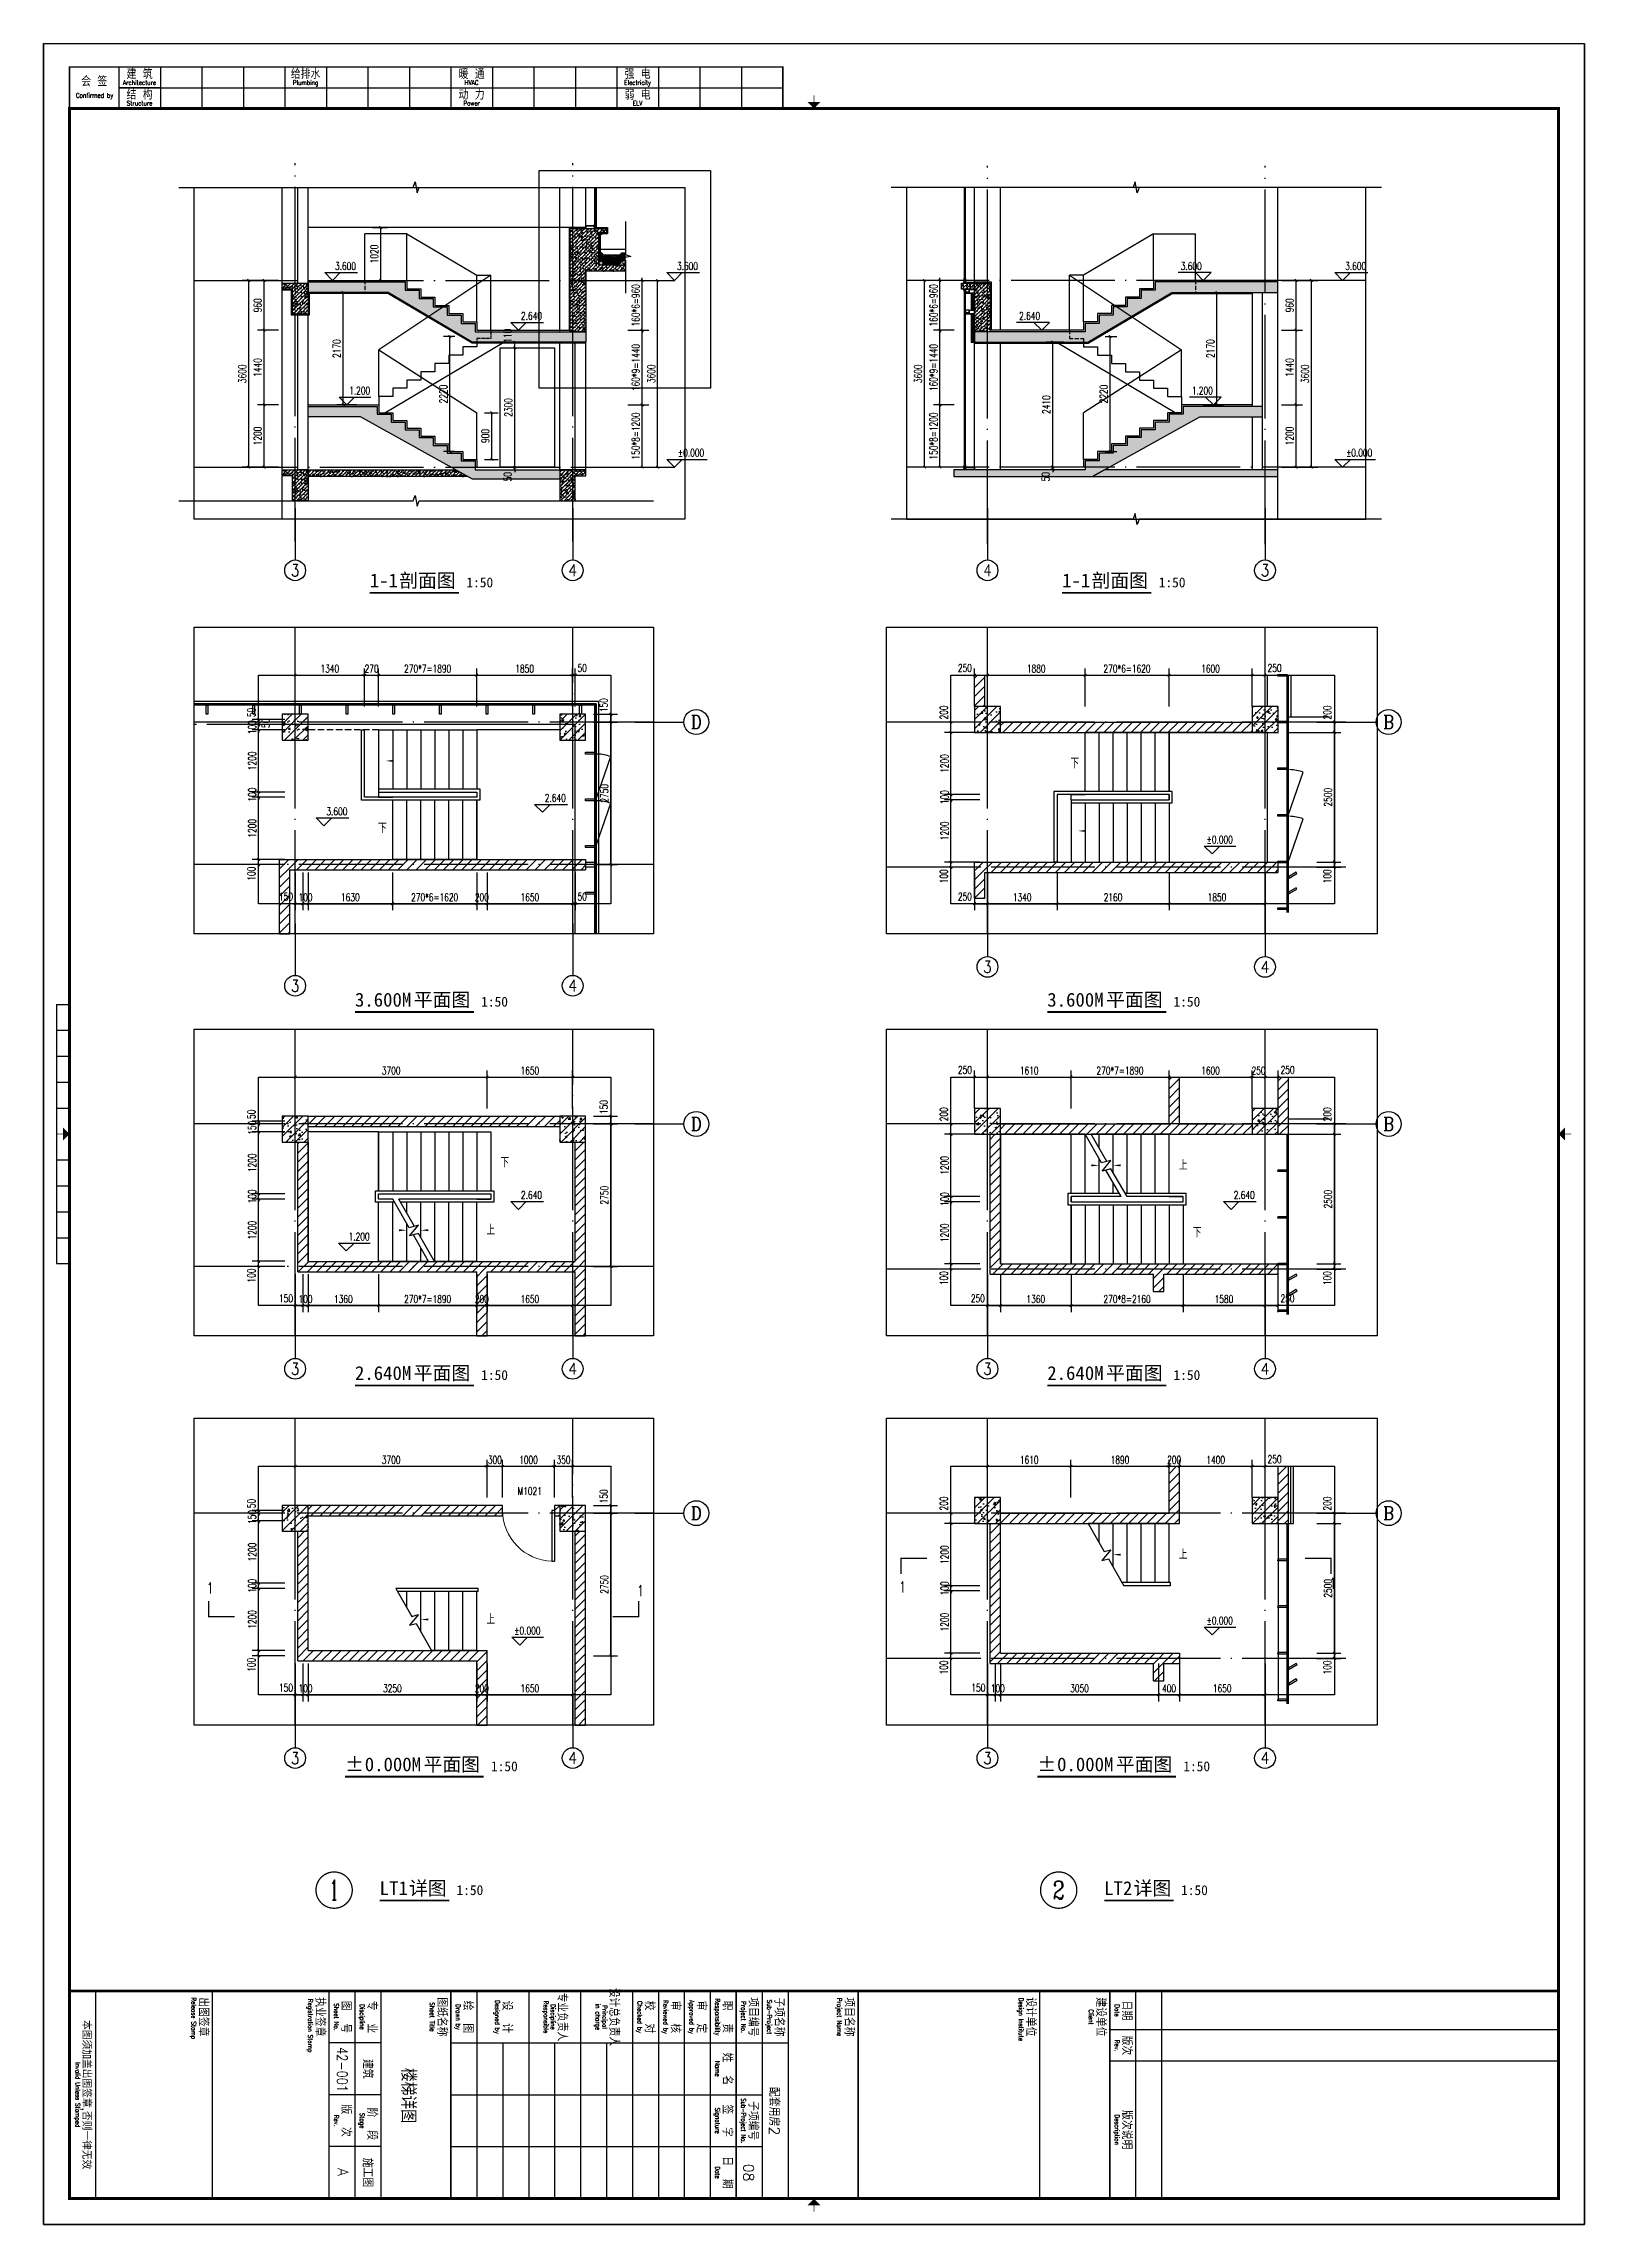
# Model space of a CAD drawing. Header units: millimetres. Extents: x -13830 to 215738, y -24143 to 193994.
# Drawn here: x 80648 to 110348, y 22907 to 64957 of the extents above; entities that cross this region are included whole.
import ezdxf
from ezdxf.enums import TextEntityAlignment as Align

# ---------------------------------------------------------------- set-up
doc = ezdxf.new("R2010")
doc.units = ezdxf.units.MM
doc.header["$LTSCALE"] = 100
for name, pattern in [('DASH', [0.35, 0.25, -0.1]), ('DOTE', [2.42, 2, -0.2, 0.02, -0.2]), ('MCST Section A$0$PHANTOM', [63.5, 31.75, -6.35, 6.35, -6.35, 6.35, -6.35])]:
    doc.linetypes.add(name, pattern=pattern)
doc.layers.get('0').update_dxf_attribs({"linetype": 'CONTINUOUS'})
doc.layers.get('DEFPOINTS').update_dxf_attribs({"linetype": 'CONTINUOUS'})
for name, color, linetype in [('A-_WIND----_E-', 4, 'CONTINUOUS'), ('A-Line', 143, 'CONTINUOUS'), ('AXIS', 3, 'CONTINUOUS'), ('AXIS_TEXT', 7, 'CONTINUOUS'), ('COLUMN', 9, 'CONTINUOUS'), ('D-HATCH', 8, 'CONTINUOUS'), ('DIM_ELEV', 3, 'CONTINUOUS'), ('DIM_IDEN', 3, 'CONTINUOUS'), ('DIM_SYMB', 3, 'CONTINUOUS'), ('DOTE', 8, 'CONTINUOUS'), ('HATCH', 8, 'CONTINUOUS'), ('MCST 2F$0$A-_FLOR----_E-', 21, 'CONTINUOUS'), ('MCST 2F$0$A-_WIND----_E-', 4, 'CONTINUOUS'), ('MCST ELevations 1S$0$A-_WIND----_E-', 4, 'CONTINUOUS'), ('MCST Section A$0$A-_WIND----_E-', 4, 'CONTINUOUS'), ('MCST Section A$0$D-METAL', 74, 'CONTINUOUS'), ('MCST Section A$0$D-WATERPROOFING', 142, 'CONTINUOUS'), ('MCST Section B$0$A-_WIND----_E-', 4, 'CONTINUOUS'), ('PUB_DIM', 3, 'CONTINUOUS'), ('PUB_HATCH', 8, 'CONTINUOUS'), ('PUB_TEXT', 7, 'CONTINUOUS'), ('RAIL', 163, 'CONTINUOUS'), ('S_STAIR', 9, 'CONTINUOUS'), ('STAIR', 4, 'CONTINUOUS'), ('TK HAHA', 1, 'CONTINUOUS'), ('WALL', 2, 'CONTINUOUS'), ('WINDOW', 4, 'CONTINUOUS'), ('WINDOW_TEXT', 7, 'CONTINUOUS'), ('图框', 7, 'CONTINUOUS'), ('面层', 11, 'CONTINUOUS')]:
    doc.layers.add(name, color=color, linetype=linetype)
doc.styles.add('_TCH_AXIS', font='COMPLEX', dxfattribs={"bigfont": 'GBCBIG'})
doc.styles.add('_TCH_DIM', font='SIMPLEX', dxfattribs={"bigfont": 'GBCBIG'})
doc.styles.add('_TCH_DIM_T3', font='SIMPLEX', dxfattribs={"width": 0.705882, "bigfont": 'GBCBIG'})
doc.styles.add('_TCH_LABEL', font='COMPLEX', dxfattribs={"bigfont": 'GBCBIG'})
doc.styles.add('_TCH_WINDOW', font='SIMPLEX', dxfattribs={"height": 3.5, "bigfont": 'GBCBIG'})
doc.styles.add('COMPLEX', font='COMPLEX')
doc.styles.add('TKZ1_tjhts.shx', font='tjromant.shx', dxfattribs={"bigfont": 'tjhts.shx'})
doc.styles.add('TKZ2_tjkts.shx', font='tjromant.shx', dxfattribs={"bigfont": 'tjkts.shx'})
doc.styles.add('黑体', font='')
doc.styles.get('黑体').set_extended_font_data('SimSun')
doc.dimstyles.new('_TCH_ARCH&&50', dxfattribs={"dimtxt": 148.75, "dimasz": 50, "dimexe": 125, "dimexo": 150, "dimgap": 50, "dimtad": 1, "dimdec": 0, "dimzin": 0, "dimdsep": 46, "dimtxsty": '_TCH_DIM_T3', "dimblk": 'ARCHTICK', "dimcen": 0.09, "dimclrt": 7, "dimazin": 2, "dimtfac": 1, "dimtdec": 0, "dimtix": 1, "dimtmove": 2, "dimatfit": 3, "dimfxl": 1, "dimtolj": 1, "dimtzin": 0, "dimarcsym": 0})
pattern_1 = [(45, (70968.57, -62944.844), (-35.35534, 35.35534), []), (50, (70968.57, -62944.84), (143.45204, -12.55043), [15, -165]), (355, (70968.57, -62944.84), (-27.75027, 150.43843), [12, -132]), (100.4514, (70980.52, -62945.89), (115.70188, 137.8879), [12.74804, -140.22842]), (46.1842, (70968.57, -62904.84), (213.4482, -33.1038), [22.5, -247.5]), (96.6356, (70986.36, -62907.6), (186.93254, 194.82357), [19.12206, -210.3426]), (351.1842, (70968.57, -62904.84), (186.9324, 194.8237), [18, -198]), (21, (70988.57, -62914.84), (119.38141, -80.52378), [15, -165]), (326, (70988.57, -62914.84), (48.66307, 145.03), [12, -132]), (71.4514, (70998.52, -62921.55), (168.04453, 64.5061), [12.74804, -140.22842]), (37.5, (70968.57, -62944.844), (2.43197, 66.57877), [0, -130.4, 0, -134, 0, -132.5]), (7.5, (70968.57, -62944.844), (52.613907, 78.88234), [0, -76.4, 0, -127.4, 0, -50.5]), (327.5, (70923.97, -62944.844), (106.764487, -4.510974), [0, -50, 0, -156, 0, -207]), (317.5, (70903.97, -62944.84), (116.63723, 20.021), [0, -65, 0, -103.6, 0, -147])]
pattern_2 = [(45, (78977.924, -67494.844), (-35.35534, 35.35534), []), (50, (78977.92, -67494.84), (143.45204, -12.55043), [15, -165]), (355, (78977.92, -67494.84), (-27.75027, 150.43843), [12, -132]), (100.4514, (78989.88, -67495.89), (115.70188, 137.8879), [12.74804, -140.22842]), (46.1842, (78977.92, -67454.84), (213.4482, -33.1038), [22.5, -247.5]), (96.6356, (78995.71, -67457.6), (186.93254, 194.82357), [19.12206, -210.3426]), (351.1842, (78977.92, -67454.84), (186.9324, 194.8237), [18, -198]), (21, (78997.92, -67464.84), (119.38141, -80.52378), [15, -165]), (326, (78997.92, -67464.84), (48.66307, 145.03), [12, -132]), (71.4514, (79007.87, -67471.55), (168.04453, 64.5061), [12.74804, -140.22842]), (37.5, (78977.924, -67494.844), (2.43197, 66.57877), [0, -130.4, 0, -134, 0, -132.5]), (7.5, (78977.924, -67494.844), (52.613907, 78.88234), [0, -76.4, 0, -127.4, 0, -50.5]), (327.5, (78933.324, -67494.844), (106.764487, -4.510974), [0, -50, 0, -156, 0, -207]), (317.5, (78913.32, -67494.84), (116.63723, 20.021), [0, -65, 0, -103.6, 0, -147])]
pattern_3 = [(45, (0, 89.76), (-88.38838, 88.38838), [])]
pattern_4 = [(45, (0, 0), (-88.38835, 88.38835), []), (50, (0, 0), (358.6301, -31.3761), [37.5, -412.5]), (355, (0, 0), (-69.3757, 376.0961), [30, -330]), (100.4514, (29.9, -2.6), (289.2547, 344.7198), [31.8701, -350.571]), (46.1842, (0, 100), (533.6205, -82.7595), [56.25, -618.75]), (96.6356, (44.47, 93.1), (467.3314, 487.059), [47.8051, -525.8565]), (351.1842, (0, 100), (467.331, 487.0593), [45, -495]), (21, (50, 75), (298.4535, -201.30945), [37.5, -412.5]), (326, (50, 75), (121.6577, 362.575), [30, -330]), (71.4514, (74.87, 58.22), (420.1113, 161.2652), [31.8701, -350.571]), (37.5, (0, 0), (6.07993, 166.44693), [0, -326, 0, -335, 0, -331.25]), (7.5, (0, 0), (131.53477, 197.20586), [0, -191, 0, -318.5, 0, -126.25]), (327.5, (-111.5, 0), (266.91122, -11.27744), [0, -125, 0, -390, 0, -517.5]), (317.5, (-161.5, 0), (291.5931, 50.0525), [0, -162.5, 0, -259, 0, -367.5])]

msp = doc.modelspace()

# ---------------------------------------------------------------- texts
at = {"layer": 'PUB_TEXT', "width": 0.705882}
for s, height, style, p in [('3.600', 148.75, '_TCH_DIM', (86264.2, 60593.1)), ('3.600', 148.75, '_TCH_DIM', (92856.4, 60593.1)), ('3.600', 148.75, '_TCH_DIM', (102567.2, 60593.1)), ('3.600', 148.75, '_TCH_DIM', (105736.7, 60593.1)), ('2.640', 148.75, '_TCH_DIM', (89849.5, 59633.1)), ('2.640', 148.75, '_TCH_DIM', (99452.2, 59633.1)), ('1.200', 148.75, '_TCH_DIM', (86537.4, 58193.1)), ('1.200', 148.75, '_TCH_DIM', (102781.3, 58193.1)), ('%%P0.000', 148.75, '_TCH_DIM', (92875.9, 56993.1)), ('%%P0.000', 148.75, '_TCH_DIM', (105756.2, 56993.1)), ('2.640', 148.75, '_TCH_DIM', (90309.5, 50338.6)), ('3.600', 148.75, '_TCH_DIM', (86098.6, 50078.3)), ('%%P0.000', 148.75, '_TCH_DIM', (103066.7, 49535.4)), ('2.640', 148.75, '_TCH_DIM', (89849.5, 42681)), ('2.640', 148.75, '_TCH_DIM', (103588.5, 42681)), ('1.200', 148.75, '_TCH_DIM', (86527.4, 41880.6)), ('1', 212.5, '_TCH_LABEL', (105432.8, 35161.8)), ('1', 212.5, '_TCH_LABEL', (83795.9, 35069.4)), ('1', 212.5, '_TCH_LABEL', (92087.1, 35018.2)), ('1', 212.5, '_TCH_LABEL', (97141.6, 35091.9)), ('%%P0.000', 148.75, '_TCH_DIM', (103066.7, 34475.5)), ('%%P0.000', 148.75, '_TCH_DIM', (89721, 34280.3))]:
    msp.add_text(s, height=height, dxfattribs=dict(at, style=style)).set_placement(p)
at = {"layer": 'PUB_TEXT'}
for s, height, style, p in [('1-1', 265.82, '黑体', (86934.7, 54473.1)), ('剖面图', 265.82, '黑体', (87501.8, 54473.1)), ('1-1', 265.82, '黑体', (100280.4, 54473.1)), ('剖面图', 265.82, '黑体', (100847.5, 54473.1)), ('1:50', 189.87, '黑体', (88797.2, 54473.1)), ('1:50', 189.87, '黑体', (102142.9, 54473.1)), ('下', 168.8, '_TCH_DIM', (100440.2, 50988.6)), ('下', 168.8, '_TCH_DIM', (87094, 49738.6)), ('平面图', 265.82, '黑体', (87783.8, 46388.7)), ('平面图', 265.82, '黑体', (101129.5, 46388.7)), ('3.600M', 265.82, '黑体', (86649.7, 46388.7)), ('1:50', 189.87, '黑体', (89082.2, 46388.7)), ('3.600M', 265.82, '黑体', (99995.4, 46388.7)), ('1:50', 189.87, '黑体', (102427.9, 46388.7)), ('下', 168.8, '_TCH_DIM', (89454, 43289.3)), ('上', 168.8, '_TCH_DIM', (102530.1, 43239.3)), ('上', 168.8, '_TCH_DIM', (89184, 41989.3)), ('下', 168.8, '_TCH_DIM', (102800.1, 41939.3)), ('2.640M', 265.82, '黑体', (86649.7, 39189.8)), ('平面图', 265.82, '黑体', (87783.8, 39189.8)), ('1:50', 189.87, '黑体', (89082.2, 39189.8)), ('2.640M', 265.82, '黑体', (99995.4, 39189.8)), ('平面图', 265.82, '黑体', (101129.5, 39189.8)), ('1:50', 189.87, '黑体', (102427.9, 39189.8)), ('上', 168.8, '_TCH_DIM', (102529.7, 35733.4)), ('上', 168.8, '_TCH_DIM', (89184, 34483.4)), ('±', 265.8, '黑体', (86460.6, 31645.1)), ('0.000M', 265.82, '黑体', (86838.7, 31645.1)), ('平面图', 265.82, '黑体', (87972.9, 31645.1)), ('1:50', 189.87, '黑体', (89271.3, 31645.1)), ('±', 265.8, '黑体', (99806.3, 31645.1)), ('0.000M', 265.82, '黑体', (100184.4, 31645.1)), ('平面图', 265.82, '黑体', (101318.6, 31645.1)), ('1:50', 189.87, '黑体', (102617, 31645.1)), ('LT1', 265.82, '黑体', (87125.2, 29257.4)), ('详图', 265.82, '黑体', (87692.3, 29257.4)), ('1:50', 189.87, '黑体', (88606.7, 29257.4)), ('LT2', 265.82, '黑体', (101092.3, 29257.4)), ('详图', 265.82, '黑体', (101659.4, 29257.4)), ('1:50', 189.87, '黑体', (102573.8, 29257.4))]:
    msp.add_text(s, height=height, dxfattribs=dict(at, style=style)).set_placement(p)
at = {"layer": 'PUB_TEXT', "style": '_TCH_LABEL'}
for s, height, p, p2 in [('1', 386, (86164.9, 29159.9), (86330.4, 29159.9)), ('2', 349.5, (100098.2, 29178.2), (100331.2, 29178.2))]:
    msp.add_text(s, height=height, dxfattribs=at).set_placement(p, p2, align=Align.FIT)
at = {"layer": '图框', "color": 5, "style": 'TKZ1_tjhts.shx', "width": 0.8}
msp.add_text('42-001', height=200, rotation=270, dxfattribs=at).set_placement((86403.4, 25892.7), align=Align.MIDDLE_CENTER)
at = {"layer": '图框', "color": 5, "style": 'TKZ1_tjhts.shx'}
for s, height, p in [('楼梯详图', 280, (87679.9, 25392.8)), ('配套用房2', 200, (94734.3, 25091.4)), ('A', 200, (86416.7, 23916)), ('08', 200, (94238.3, 23905.1))]:
    msp.add_text(s, height=height, rotation=270, dxfattribs=at).set_placement(p, align=Align.MIDDLE_CENTER)

# ---------------------------------------------------------------- blocks, each defined once
blk = doc.blocks.new('_AXISO')
blk.add_circle((0, 0), 0.5)
at = {"layer": 'AXIS_TEXT', "style": 'COMPLEX', "width": 1.041667}
blk.add_attdef('A', text='', height=0.56, dxfattribs=at).set_placement((-0.25, -0.28), (0.25, -0.28), align=Align.FIT)
blk = doc.blocks.new('MCST 2F$0$ELDERLY CARE MULLION')
at = {"layer": 'MCST 2F$0$A-_WIND----_E-'}
blk.add_lwpolyline([(155290, -76416), (155378, -76568), (155408, -76550), (155321, -76399)], close=True, dxfattribs=at)
blk = doc.blocks.new('TJAD_TK_A1')
for p, q in [((1266.38, 940.45), (1266.38, 767.45)), ((1278.38, 940.45), (1278.38, 767.45)), ((1251.38, 777.45), (1263.38, 777.45)), ((1251.38, 777.45), (1331.38, 777.45)), ((1251.38, 767.45), (1331.38, 767.45)), ((517.38, 385.45), (517.38, 641.45)), ((1251.38, 643.45), (1331.38, 643.45)), ((1271.38, 513.45), (1271.38, 643.45)), ((1251.38, 633.45), (1331.38, 633.45)), ((1291.38, 513.45), (1291.38, 633.45)), ((1311.38, 513.45), (1311.38, 633.45)), ((509.38, 625.45), (525.38, 625.45)), ((509.38, 609.45), (525.38, 609.45)), ((1251.38, 613.45), (1331.38, 613.45)), ((1251.38, 603.45), (1331.38, 603.45)), ((509.38, 593.45), (525.38, 593.45)), ((1251.38, 593.45), (1331.38, 593.45)), ((1251.38, 583.45), (1331.38, 583.45)), ((509.38, 577.45), (525.38, 577.45)), ((1271.38, 573.45), (1331.38, 573.45)), ((509.38, 561.45), (525.38, 561.45)), ((1251.38, 563.45), (1331.38, 563.45)), ((1271.38, 553.45), (1331.38, 553.45)), ((509.38, 545.45), (525.38, 545.45)), ((1251.38, 543.45), (1331.38, 543.45)), ((1271.38, 533.45), (1331.38, 533.45)), ((509.38, 529.45), (525.38, 529.45)), ((1251.38, 523.45), (1331.38, 523.45)), ((509.38, 513.45), (525.38, 513.45)), ((509.38, 497.45), (525.38, 497.45)), ((509.38, 481.45), (525.38, 481.45)), ((1251.38, 486.45), (1331.38, 486.45)), ((1271.38, 486.45), (1271.38, 466.45)), ((1291.38, 486.45), (1291.38, 466.45)), ((1311.38, 486.45), (1311.38, 466.45)), ((1251.38, 476.45), (1331.38, 476.45)), ((509.38, 465.45), (525.38, 465.45)), ((509.38, 449.45), (525.38, 449.45)), ((509.38, 433.45), (525.38, 433.45)), ((1251.38, 421.45), (1331.38, 421.45)), ((509.38, 417.45), (525.38, 417.45)), ((509.38, 401.45), (525.38, 401.45)), ((517.38, 401.45), (517.38, 385.45)), ((509.38, 385.45), (525.38, 385.45)), ((1251.38, 376.45), (1331.38, 376.45))]:
    blk.add_line(p, q)
for points, const_width in [([(1251.38, 940.45), (1251.38, 366.45)], 1), ([(1251.38, 767.45), (1331.38, 767.45)], 0.6), ([(1251.38, 623.45), (1331.38, 623.45)], 0.6), ([(1251.38, 513.45), (1331.38, 513.45)], 0.6), ([(1251.38, 466.45), (1331.38, 466.45)], 0.6)]:
    blk.add_lwpolyline(points, dxfattribs=dict(const_width=const_width))
at = {"layer": '图框'}
for p, q in [((1341.38, 950.45), (500.38, 950.45)), ((500.38, 356.45), (500.38, 950.45)), ((1341.38, 356.45), (1341.38, 950.45)), ((1251.38, 787.45), (1331.38, 787.45)), ((870.88, 361.45), (870.88, 366.45)), ((880.88, 361.45), (880.88, 366.45)), ((890.88, 361.45), (890.88, 366.45)), ((900.88, 361.45), (900.88, 366.45)), ((910.88, 361.45), (910.88, 366.45)), ((930.88, 361.45), (930.88, 366.45)), ((940.88, 361.45), (940.88, 366.45)), ((950.88, 361.45), (950.88, 366.45)), ((960.88, 361.45), (960.88, 366.45)), ((970.88, 361.45), (970.88, 366.45)), ((500.38, 356.45), (1341.38, 356.45)), ((870.88, 361.45), (970.88, 361.45))]:
    blk.add_line(p, q, dxfattribs=at)
for points, const_width in [([(920.88, 942.95), (920.88, 945.45)], 0.3), ([(1251.38, 740.45), (1331.38, 740.45)], 0.6), ([(1251.38, 670.45), (1331.38, 670.45)], 0.6), ([(522.88, 653.45), (520.38, 653.45)], 0.3), ([(1333.99, 653.45), (1336.49, 653.45)], 0.3), ([(525.38, 366.45), (509.38, 366.45), (509.38, 641.45), (525.38, 641.45)], 0.6), ([(920.88, 363.95), (920.88, 361.45)], 0.3)]:
    blk.add_lwpolyline(points, dxfattribs=dict(at, const_width=const_width))
at = {"layer": '图框', "const_width": 1.2}
blk.add_lwpolyline([(1331.38, 940.45), (525.38, 940.45), (525.38, 366.45), (1331.38, 366.45)], close=True, dxfattribs=at)
at = {"layer": '图框'}
for points in [[(918.38, 942.95), (923.38, 942.95), (920.88, 940.45)], [(522.88, 650.95), (522.88, 655.95), (525.38, 653.45)], [(1333.99, 650.95), (1333.99, 655.95), (1331.49, 653.45)], [(918.38, 363.95), (923.38, 363.95), (920.88, 366.45)]]:
    blk.add_solid(points, dxfattribs=at)
at = {"style": 'TKZ2_tjkts.shx'}
for s, height, p in [('日期', 3.6, (1258.88, 774)), ('版次', 3.6, (1272.38, 774)), ('版次说明', 3.6, (1304.88, 774)), ('建设单位', 3.6, (1261.38, 764)), ('设计单位', 3.6, (1261.38, 737)), ('项目名称', 3.6, (1261.38, 667)), ('子项名称', 3.6, (1261.38, 640)), ('项目编号', 3.6, (1261.38, 630)), ('职  责', 3.6, (1261.38, 620)), ('姓  名', 3.6, (1281.38, 620)), ('签  字', 3.6, (1301.38, 620)), ('日  期', 3.6, (1321.38, 620)), ('审  定', 3.6, (1261.38, 610)), ('审  核', 3.6, (1261.38, 600)), ('校  对', 3.6, (1261.38, 590)), ('设  计', 3.6, (1261.38, 535.1)), ('绘  图', 3.6, (1261.38, 520)), ('图纸名称', 3.6, (1261.38, 510)), ('专  业', 3.6, (1261.38, 483)), (' 阶  段', 3.6, (1301.38, 483)), ('图  号', 3.6, (1261.38, 473)), ('版  次', 3.6, (1301.38, 473)), ('执业签章', 3.6, (1261.38, 463)), ('出图签章', 3.6, (1261.38, 418)), ('本图须加盖出图签章,否则一律无效', 3, (1291.38, 372.88))]:
    blk.add_text(s, height=height, dxfattribs=at).set_placement(p, align=Align.MIDDLE_CENTER)
at = {"style": 'TKZ2_tjkts.shx', "width": 0.8}
for s, height, p in [('Date', 1.8, (1258.88, 770.3)), ('Rev.', 1.8, (1272.38, 770.3)), ('Description', 1.8, (1304.88, 770.3)), ('Client', 1.8, (1261.38, 760.3)), ('Design Institute', 1.8, (1262.31, 733.3)), ('Project Name', 1.8, (1261.38, 663.3)), ('Sub-Project', 1.8, (1261.38, 636.3)), ('Project No.', 1.8, (1261.38, 626.3)), ('Responsibility', 1.8, (1261.38, 616.3)), ('Name', 1.8, (1281.38, 616.3)), ('Signature', 1.8, (1301.38, 616.3)), ('Date', 1.8, (1321.38, 616.3)), ('Approved by', 1.8, (1261.38, 606.3)), ('Reviewed by', 1.8, (1261.38, 596.3)), ('Checked by', 1.8, (1261.38, 586.3)), ('设计总负责人', 3.6, (1261.38, 576.33)), ('Principal', 1.8, (1261.38, 572.8)), ('in charge', 1.8, (1261.38, 570.15)), ('专业负责人', 3.6, (1261.38, 556.33)), ('Responsible', 1.8, (1261.38, 550.15)), ('Discipline', 1.8, (1261.38, 552.87)), ('Designed by', 1.8, (1261.38, 531.4)), ('Drawn by', 1.8, (1261.38, 516.3)), ('Sheet Title', 1.8, (1261.38, 506.3)), ('Discipline', 1.8, (1261.38, 479.3)), ('Stage', 1.8, (1301.38, 479.3)), ('Sheet No.', 1.8, (1261.38, 469.3)), ('Rev.', 1.8, (1301.38, 469.3)), ('Registration Stamp', 1.8, (1264.74, 459.3)), ('Release Stamp', 1.8, (1261.89, 414.3)), ('Invalid Unless Stamped', 1.8, (1291.38, 369.62))]:
    blk.add_text(s, height=height, dxfattribs=at).set_placement(p, align=Align.MIDDLE_CENTER)
at = {"style": 'TKZ2_tjkts.shx'}
for s, p in [('强 电', (512.17, 585.45)), ('弱 电', (520.17, 585.45)), ('暖 通', (512.17, 521.45)), ('动 力', (520.17, 521.45)), ('给排水', (512.17, 457.45)), ('建 筑', (512.17, 393.45)), ('结 构', (520.17, 393.45)), ('会 签', (515, 375.95))]:
    blk.add_text(s, height=3.6, rotation=90, dxfattribs=at).set_placement(p, align=Align.MIDDLE_CENTER)
at = {"style": 'TKZ2_tjkts.shx', "width": 0.8}
for s, p in [('Electricity', (515.4, 585.45)), ('ELV', (523.4, 585.45)), ('HVAC', (515.4, 521.45)), ('Power', (523.4, 521.45)), ('Plumbing', (515.4, 457.45)), ('Architecture', (515.4, 393.45)), ('Structure', (523.4, 393.45)), ('Confirmed by', (520.33, 376.06))]:
    blk.add_text(s, height=1.8, rotation=90, dxfattribs=at).set_placement(p, align=Align.MIDDLE_CENTER)
at = {"layer": '图框', "style": 'TKZ2_tjkts.shx'}
blk.add_text('子项编号', height=3.6, dxfattribs=at).set_placement((1301.38, 630), align=Align.MIDDLE_CENTER)
at = {"layer": '图框', "style": 'TKZ2_tjkts.shx', "width": 0.7}
blk.add_text('Sub-Project No.', height=1.8, dxfattribs=at).set_placement((1301.38, 626.3), align=Align.MIDDLE_CENTER)
blk = doc.blocks.new('180703-expo')
at = {"layer": '图框'}
blk.add_blockref('TJAD_TK_A1', (-500.38, -356.45), dxfattribs=at)
at = {"layer": '图框', "style": 'TKZ1_tjhts.shx'}
for s, p in [('建筑', (781, 124.85)), ('施工图', (821, 124.85))]:
    blk.add_text(s, height=3.6, dxfattribs=at).set_placement(p, align=Align.MIDDLE_CENTER)
blk = doc.blocks.new('A$C327C6D0A')
at = {"layer": 'MCST 2F$0$A-_WIND----_E-', "color": 8}
for points in [[(425, -3675), (425, -200)], [(450, -3675), (450, -200)]]:
    blk.add_lwpolyline(points, dxfattribs=at)
at = {"layer": 'MCST 2F$0$A-_WIND----_E-'}
blk.add_lwpolyline([(437, -3675), (437, -200)], dxfattribs=at)
for points in [[(617, -2921), (602, -2896), (450, -2983), (465, -3009)], [(617, -3221), (602, -3196), (450, -3283), (465, -3309)]]:
    blk.add_lwpolyline(points, close=True, dxfattribs=at)
at = {"xscale": -1, "rotation": 299.9999999999999}
for p in [(144249, -97195), (144249, -98095), (144249, -98995), (144249, -99895)]:
    blk.add_blockref('MCST 2F$0$ELDERLY CARE MULLION', p, dxfattribs=at)
blk = doc.blocks.new('dsfdsfsf')
at = {"layer": 'MCST 2F$0$A-_WIND----_E-', "color": 8}
for points in [[(425, -3475), (425, 1104)], [(450, -3475), (450, 1104)]]:
    blk.add_lwpolyline(points, dxfattribs=at)
at = {"layer": 'MCST 2F$0$A-_WIND----_E-'}
blk.add_lwpolyline([(437, -3475), (437, 1104)], dxfattribs=at)
for points in [[(616, -2721), (601, -2696), (450, -2783), (465, -2809)], [(616, -3021), (601, -2996), (450, -3083), (465, -3109)]]:
    blk.add_lwpolyline(points, close=True, dxfattribs=at)
at = {"xscale": -1, "rotation": 299.9999999999999}
for p in [(144248, -95195), (144248, -96095), (144248, -96995), (144248, -97895), (144248, -98795), (144248, -99695)]:
    blk.add_blockref('MCST 2F$0$ELDERLY CARE MULLION', p, dxfattribs=at)
blk = doc.blocks.new('sdfsfsfdsfsfd')
at = {"color": 8}
blk.add_lwpolyline([(187, 794), (187, 31)], dxfattribs=at)
at = {"layer": 'A-_WIND----_E-'}
blk.add_lwpolyline([(170, 22), (170, 50), (0, 50), (0, 0), (204, 0), (204, 22)], close=True, dxfattribs=at)
at = {"layer": 'A-_WIND----_E-', "color": 8}
blk.add_lwpolyline([(167, 19), (167, 47), (3, 47), (3, 3), (201, 3), (201, 19)], close=True, dxfattribs=at)
at = {"layer": 'A-_WIND----_E-'}
blk.add_lwpolyline([(171, 23), (171, 85), (174, 85), (174, 26), (201, 26), (201, 85), (204, 85), (204, 23), (171, 23)], dxfattribs=at)
at = {"layer": 'MCST Section B$0$A-_WIND----_E-'}
blk.add_lwpolyline([(200, 794), (200, 31), (175, 31), (175, 794)], dxfattribs=at)
blk = doc.blocks.new('34wf')
at = {"layer": 'HATCH'}
h = blk.add_hatch(dxfattribs=at)
h.set_pattern_fill('AR-SAND', color=256, scale=20)
h.set_pattern_definition([(37.5, (0, 0), (-1.6000313, 48.9413237), [0, -38.608, 0, -43.18, 0, -41.275]), (7.5, (0, 0), (44.9523283, 71.68251), [0, -20.828, 0, -34.798, 0, -13.335]), (327.5, (-31.24, 0), (79.099237, 0.1437185), [0, -12.7, 0, -45.72, 0, -59.69]), (317.5, (-31.24, 0), (76.3556452, 22.2929323), [0, -6.35, 0, -29.972, 0, -34.29])])
h.paths.add_polyline_path([(1989087, -10818), (1989100, -10818), (1989100, -10858), (1989087, -10858)])
for p, q in [((1989004, -10834), (1989106, -10833)), ((1989004, -10834), (1989106, -10836)), ((1989004, -10834), (1989106, -10834)), ((1989106, -10833), (1989106, -10836))]:
    blk.add_line(p, q)
blk.add_lwpolyline([(1989087, -10818), (1989100, -10818), (1989100, -10858), (1989087, -10858)])
blk.add_lwpolyline([(1989087, -10818), (1989100, -10818), (1989100, -10858), (1989087, -10858)], close=True)
blk.add_arc((1989105, -10834), 2.42, 294.3742, 65.8761)
blk = doc.blocks.new('dsfsfdfs')
at = {"layer": 'PUB_HATCH'}
h = blk.add_hatch(color=256, dxfattribs=at)
h.dxf.hatch_style = 1
edge = h.paths.add_edge_path()
edge.add_line((-1590, 5520), (-1609, 5520))
edge.add_line((-1609, 5520), (-1609, 5497))
edge.add_line((-1609, 5497), (-1600, 5497))
edge.add_arc((-1603, 5510), 13.7, 286.3769, 353.4098)
edge.add_line((-1590, 5508), (-1590, 5520))
h = blk.add_hatch(color=256, dxfattribs=at)
h.dxf.hatch_style = 1
h.paths.add_polyline_path([(-1605, 5130), (-1635, 5130), (-1635, 5085), (-1605, 5085)])
h = blk.add_hatch(dxfattribs=at)
h.set_pattern_fill('钢筋混凝土', color=256, scale=20)
h.set_pattern_definition([(45, (-92162.89, -55790.576), (-35.35534, 35.35534), []), (50, (-92162.89, -55790.58), (143.45204, -12.55043), [15, -165]), (355, (-92162.89, -55790.58), (-27.75027, 150.43843), [12, -132]), (100.4514, (-92150.94, -55791.62), (115.70188, 137.8879), [12.74804, -140.22842]), (46.1842, (-92162.89, -55750.58), (213.4482, -33.1038), [22.5, -247.5]), (96.6356, (-92145.1, -55753.33), (186.93254, 194.82357), [19.12206, -210.3426]), (351.1842, (-92162.9, -55750.58), (186.9324, 194.8237), [18, -198]), (21, (-92142.89, -55760.58), (119.38141, -80.52378), [15, -165]), (326, (-92142.89, -55760.58), (48.66307, 145.03), [12, -132]), (71.4514, (-92132.94, -55767.29), (168.04453, 64.5061), [12.74804, -140.22842]), (37.5, (-92162.89, -55790.576), (2.43197, 66.57877), [0, -130.4, 0, -134, 0, -132.5]), (7.5, (-92162.89, -55790.576), (52.613907, 78.88234), [0, -76.4, 0, -127.4, 0, -50.5]), (327.5, (-92207.49, -55790.576), (106.764487, -4.510974), [0, -50, 0, -156, 0, -207]), (317.5, (-92227.49, -55790.58), (116.63723, 20.021), [0, -65, 0, -103.6, 0, -147])])
edge = h.paths.add_edge_path()
edge.add_line((-7759, 4550), (-7259, 4550))
edge.add_line((-7259, 4550), (-7259, 3950))
edge.add_line((-7259, 3950), (-7559, 3950))
edge.add_line((-7559, 3950), (-7559, 4430))
edge.add_line((-7559, 4430), (-7759, 4430))
h = blk.add_hatch(dxfattribs=at)
h.set_pattern_fill('钢筋混凝土', color=256, scale=20)
h.set_pattern_definition(pattern_1)
h.paths.add_polyline_path([(-7259, 4570), (-5389, 4570), (-5389, 4410), (-5119, 4410), (-5119, 4250), (-4849, 4250), (-4849, 4090), (-4579, 4090), (-4579, 3930), (-4309, 3930), (-4309, 3770), (-4039, 3770), (-4039, 3610), (-1909, 3610), (-1909, 3410), (-4094, 3410), (-5714, 4370), (-7259, 4370)])
h = blk.add_hatch(dxfattribs=at)
h.set_pattern_fill('钢筋混凝土', color=256, scale=20)
h.set_pattern_definition(pattern_1)
h.paths.add_polyline_path([(-2409, 770), (-4091, 770), (-6251, 1970), (-7259, 1970), (-7259, 2170), (-5929, 2170), (-5929, 2020), (-5659, 2020), (-5659, 1870), (-5389, 1870), (-5389, 1720), (-5119, 1720), (-5119, 1570), (-4849, 1570), (-4849, 1420), (-4579, 1420), (-4579, 1270), (-4309, 1270), (-4309, 1120), (-4039, 1120), (-4039, 950), (-2409, 950)])
h = blk.add_hatch(dxfattribs=at)
h.set_pattern_fill('钢筋混凝土', color=256, scale=20)
h.set_pattern_definition([(45, (-92162.89, -59390.576), (-35.35534, 35.35534), []), (50, (-92162.89, -59390.58), (143.45204, -12.55043), [15, -165]), (355, (-92162.89, -59390.58), (-27.75027, 150.43843), [12, -132]), (100.4514, (-92150.94, -59391.62), (115.70188, 137.8879), [12.74804, -140.22842]), (46.1842, (-92162.89, -59350.58), (213.4482, -33.1038), [22.5, -247.5]), (96.6356, (-92145.1, -59353.33), (186.93254, 194.82357), [19.12206, -210.3426]), (351.1842, (-92162.9, -59350.58), (186.9324, 194.8237), [18, -198]), (21, (-92142.89, -59360.58), (119.38141, -80.52378), [15, -165]), (326, (-92142.89, -59360.58), (48.66307, 145.03), [12, -132]), (71.4514, (-92132.94, -59367.29), (168.04453, 64.5061), [12.74804, -140.22842]), (37.5, (-92162.89, -59390.576), (2.43197, 66.57877), [0, -130.4, 0, -134, 0, -132.5]), (7.5, (-92162.89, -59390.576), (52.613907, 78.88234), [0, -76.4, 0, -127.4, 0, -50.5]), (327.5, (-92207.49, -59390.576), (106.764487, -4.510974), [0, -50, 0, -156, 0, -207]), (317.5, (-92227.49, -59390.58), (116.63723, 20.021), [0, -65, 0, -103.6, 0, -147])])
edge = h.paths.add_edge_path()
edge.add_line((-7759, 950), (-7259, 950))
edge.add_line((-7259, 950), (-7259, 350))
edge.add_line((-7259, 350), (-7559, 350))
edge.add_line((-7559, 350), (-7559, 830))
edge.add_line((-7559, 830), (-7759, 830))
h = blk.add_hatch(dxfattribs=at)
h.set_pattern_fill('钢筋混凝土', color=256, scale=20)
h.set_pattern_definition([(45, (70968.57, -62894.844), (-35.35534, 35.35534), []), (50, (70968.57, -62894.84), (143.45204, -12.55043), [15, -165]), (355, (70968.57, -62894.84), (-27.75027, 150.43843), [12, -132]), (100.4514, (70980.52, -62895.89), (115.70188, 137.8879), [12.74804, -140.22842]), (46.1842, (70968.57, -62854.84), (213.4482, -33.1038), [22.5, -247.5]), (96.6356, (70986.36, -62857.6), (186.93254, 194.82357), [19.12206, -210.3426]), (351.1842, (70968.57, -62854.84), (186.9324, 194.8237), [18, -198]), (21, (70988.57, -62864.84), (119.38141, -80.52378), [15, -165]), (326, (70988.57, -62864.84), (48.66307, 145.03), [12, -132]), (71.4514, (70998.52, -62871.55), (168.04453, 64.5061), [12.74804, -140.22842]), (37.5, (70968.57, -62894.844), (2.43197, 66.57877), [0, -130.4, 0, -134, 0, -132.5]), (7.5, (70968.57, -62894.844), (52.61391, 78.88234), [0, -76.4, 0, -127.4, 0, -50.5]), (327.5, (70923.97, -62894.844), (106.764487, -4.510974), [0, -50, 0, -156, 0, -207]), (317.5, (70903.97, -62894.84), (116.63723, 20.021), [0, -65, 0, -103.6, 0, -147])])
h.paths.add_polyline_path([(-7259, 950), (-4415, 950), (-4181, 820), (-7259, 820)])
h = blk.add_hatch(dxfattribs=at)
h.set_pattern_fill('钢筋混凝土', color=256, scale=20)
h.set_pattern_definition([(45, (-92732.89, -59390.576), (-35.35534, 35.35534), []), (50, (-92732.89, -59390.58), (143.45204, -12.55043), [15, -165]), (355, (-92732.89, -59390.58), (-27.75027, 150.43843), [12, -132]), (100.4514, (-92720.94, -59391.62), (115.70188, 137.8879), [12.74804, -140.22842]), (46.1842, (-92732.89, -59350.58), (213.4482, -33.1038), [22.5, -247.5]), (96.6356, (-92715.1, -59353.33), (186.93254, 194.82357), [19.12206, -210.3426]), (351.1842, (-92732.9, -59350.58), (186.9324, 194.8237), [18, -198]), (21, (-92712.89, -59360.58), (119.38141, -80.52378), [15, -165]), (326, (-92712.89, -59360.58), (48.66307, 145.03), [12, -132]), (71.4514, (-92702.94, -59367.29), (168.04453, 64.5061), [12.74804, -140.22842]), (37.5, (-92732.89, -59390.576), (2.43197, 66.57877), [0, -130.4, 0, -134, 0, -132.5]), (7.5, (-92732.89, -59390.576), (52.613907, 78.882342), [0, -76.4, 0, -127.4, 0, -50.5]), (327.5, (-92777.49, -59390.576), (106.764487, -4.510974), [0, -50, 0, -156, 0, -207]), (317.5, (-92797.49, -59390.58), (116.63723, 20.021), [0, -65, 0, -103.6, 0, -147])])
h.paths.add_polyline_path([(-1909, 950), (-2409, 950), (-2409, 350), (-2109, 350), (-2109, 830), (-1909, 830)])
at = {"layer": 'RAIL'}
for p, q in [((-2409, 3610), (-2409, 6394)), ((-1909, 5600), (-1909, 6394)), ((-7259, 4600), (-5359, 4600)), ((-5359, 4600), (-5359, 4440)), ((-5359, 4440), (-5089, 4440)), ((-5089, 4440), (-5089, 4280)), ((-5089, 4280), (-4819, 4280)), ((-4819, 4280), (-4819, 4120)), ((-4819, 4120), (-4549, 4120)), ((-4549, 4120), (-4549, 3960)), ((-4549, 3960), (-4279, 3960)), ((-4279, 3960), (-4279, 3800)), ((-4279, 3800), (-4009, 3800)), ((-4009, 3800), (-4009, 3640)), ((-4009, 3640), (-2209, 3640)), ((-2409, 950), (-2409, 3410))]:
    blk.add_line(p, q, dxfattribs=at)
at = {"layer": 'RAIL', "linetype": 'DASH', "ltscale": 3}
blk.add_line((-6169, 4600), (-6169, 4350), dxfattribs=at)
at = {"layer": 'RAIL'}
blk.add_lwpolyline([(-7259, 2200), (-5899, 2200), (-5899, 2050), (-5629, 2050), (-5629, 1900), (-5359, 1900), (-5359, 1750), (-5089, 1750), (-5089, 1600), (-4819, 1600), (-4819, 1450), (-4549, 1450), (-4549, 1300), (-4279, 1300), (-4279, 1150), (-4009, 1150), (-4009, 1000), (-2409, 1000)], dxfattribs=at)
at = {"layer": 'S_STAIR', "linetype": 'DASH'}
for p, q in [((-4009, 3480), (-4009, 3410)), ((-3739, 3480), (-4009, 3480)), ((-3739, 3640), (-3739, 3480))]:
    blk.add_line(p, q, dxfattribs=at)
at = {"layer": 'S_STAIR'}
for p, q in [((-4009, 3410), (-4009, 3320)), ((-4549, 3000), (-4819, 3000)), ((-4819, 3000), (-4819, 2840)), ((-4279, 3160), (-4549, 3160)), ((-4549, 3160), (-4549, 3000)), ((-4279, 3320), (-4279, 3160)), ((-4009, 3320), (-4279, 3320)), ((-5089, 2680), (-5359, 2680)), ((-5359, 2680), (-5359, 2520)), ((-4819, 2840), (-5089, 2840)), ((-5089, 2840), (-5089, 2680)), ((-5629, 2360), (-5899, 2360)), ((-5899, 2360), (-5899, 2200)), ((-5359, 2520), (-5629, 2520)), ((-5629, 2520), (-5629, 2360))]:
    blk.add_line(p, q, dxfattribs=at)
blk.add_lwpolyline([(-5780, 2050), (-3485, 3410)], dxfattribs=at)
at = {"layer": 'STAIR'}
for p, q in [((-6169, 4600), (-6169, 5500)), ((-5359, 4600), (-5359, 5500)), ((-5359, 5500), (-4009, 4700)), ((-3739, 4700), (-5899, 3260)), ((-4009, 4700), (-3739, 4700)), ((-3739, 3640), (-3739, 4700)), ((-5899, 3260), (-4009, 2050))]:
    blk.add_line(p, q, dxfattribs=at)
for points in [[(-5359, 5500), (-6169, 5500)], [(-4009, 3800), (-4009, 4700)], [(-5899, 2360), (-5899, 3260)], [(-4009, 1150), (-4009, 2050)]]:
    blk.add_lwpolyline(points, dxfattribs=at)
blk.add_lwpolyline([(-3559, 3300), (-2509, 3300), (-2509, 1000), (-3559, 1000)], close=True, dxfattribs=at)
at = {"layer": 'WALL'}
for p, q in [((-7459, 6394), (-7259, 6394)), ((-7459, 4550), (-7459, 6394)), ((-7259, 4550), (-7259, 6394)), ((-7459, 950), (-7459, 3950)), ((-7259, 950), (-7259, 3950)), ((-2109, 950), (-2109, 3410)), ((-1909, 950), (-1909, 3410)), ((-7259, 950), (-7459, 950))]:
    blk.add_line(p, q, dxfattribs=at)
at = {"layer": 'WALL', "color": 1}
for points in [[(-1909, 4780), (-1909, 4780), (-1909, 3610), (-2209, 3610), (-2209, 4550)], [(-7759, 4550), (-7259, 4550), (-7259, 3950), (-7559, 3950), (-7559, 4430), (-7759, 4430)], [(-7259, 4570), (-5389, 4570), (-5389, 4410), (-5119, 4410), (-5119, 4250), (-4849, 4250), (-4849, 4090), (-4579, 4090), (-4579, 3930), (-4309, 3930), (-4309, 3770), (-4039, 3770), (-4039, 3610), (-1909, 3610), (-1909, 3410), (-4094, 3410), (-5714, 4370), (-7259, 4370), (-7259, 4570)], [(-7759, 950), (-7259, 950), (-7259, 350), (-7559, 350), (-7559, 830), (-7759, 830)], [(-1909, 950), (-2409, 950), (-2409, 350), (-2109, 350), (-2109, 830), (-1909, 830), (-1909, 950)]]:
    blk.add_lwpolyline(points, dxfattribs=at)
for points in [[(-2409, 770), (-4091, 770), (-6251, 1970), (-7259, 1970), (-7259, 2170), (-5929, 2170), (-5929, 2020), (-5659, 2020), (-5659, 1870), (-5389, 1870), (-5389, 1720), (-5119, 1720), (-5119, 1570), (-4849, 1570), (-4849, 1420), (-4579, 1420), (-4579, 1270), (-4309, 1270), (-4309, 1120), (-4039, 1120), (-4039, 950), (-2409, 950)], [(-7259, 950), (-4415, 950), (-4181, 820), (-7259, 820)]]:
    blk.add_lwpolyline(points, close=True, dxfattribs=at)
at = {"layer": '面层'}
for p, q in [((-1635, 5005), (-1635, 5520)), ((-1625, 5130), (-1626, 5520)), ((-1609, 5085), (-1635, 5085)), ((-1559, 5035), (-1609, 5085)), ((-1559, 5085), (-1605, 5130)), ((-1559, 5045), (-1605, 5090)), ((-1609, 4995), (-1659, 4995)), ((-1609, 4975), (-1659, 4975)), ((-1605, 5005), (-1649, 5005)), ((-1559, 4945), (-1609, 4995)), ((-1559, 4925), (-1609, 4975)), ((-1555, 4955), (-1605, 5005))]:
    blk.add_line(p, q, dxfattribs=at)
for points in [[(-1909, 5620), (-2229, 5620), (-2229, 3640)], [(-1705, 5620), (-1489, 5620), (-1489, 5500), (-1594, 5500)], [(-1649, 4995), (-1649, 5520)], [(-1909, 3390), (-4100, 3390), (-5720, 4350), (-7239, 4350), (-7239, 3930), (-7579, 3930), (-7579, 4410), (-7759, 4410)]]:
    blk.add_lwpolyline(points, dxfattribs=at)
blk.add_lwpolyline([(-1590, 5520), (-1609, 5520), (-1609, 5497), (-1600, 5497, 0.301122), (-1590, 5508)], format="xyb", close=True, dxfattribs=at)
blk.add_lwpolyline([(-1605, 5130), (-1635, 5130), (-1635, 5085), (-1605, 5085)], close=True, dxfattribs=at)
blk.add_blockref('sdfsfsfdsfsfd', (-1909, 5600))
at = {"layer": 'A-Line'}
blk.add_blockref('34wf', (-1990713, 16338), dxfattribs=at)
blk = doc.blocks.new('MCST Section A$0$MULLION')
at = {"layer": 'MCST Section A$0$A-_WIND----_E-'}
blk.add_lwpolyline([(196130, -40094), (196157, -40094), (196157, -40097), (196133, -40097), (196133, -40119), (196130, -40119), (196130, -40097), (196130, -40097), (196130, -40094)], dxfattribs=at)
for points in [[(196158, -40101), (196158, -40146), (196230, -40146), (196230, -40094), (196158, -40094), (196158, -40098), (196134, -40098), (196134, -40101)], [(196158, -40149), (196233, -40149), (196233, -40094), (196333, -40094), (196333, -40174), (196158, -40174)]]:
    blk.add_lwpolyline(points, close=True, dxfattribs=at)
at = {"layer": 'MCST Section A$0$A-_WIND----_E-', "color": 8}
for points in [[(196161, -40152), (196236, -40152), (196236, -40097), (196330, -40097), (196330, -40171), (196161, -40171)], [(196161, -40143), (196227, -40143), (196227, -40097), (196161, -40097)]]:
    blk.add_lwpolyline(points, close=True, dxfattribs=at)
blk = doc.blocks.new('A$C3F2852F1')
at = {"color": 8}
blk.add_lwpolyline([(-13, 0), (-13, -2435)], dxfattribs=at)
at = {"layer": 'MCST Section B$0$A-_WIND----_E-'}
blk.add_lwpolyline([(-25, -2435), (-25, 0), (0, 0), (0, -2435)], dxfattribs=at)
at = {"xscale": -1}
blk.add_blockref('MCST Section A$0$MULLION', (196133, 40106), dxfattribs=at)
blk = doc.blocks.new('dsfsdfsfd')
at = {"layer": 'MCST Section A$0$A-_WIND----_E-'}
for points in [[(175, -55), (100, -55), (100, 0), (0, 0), (0, -80), (175, -80)], [(175, -31), (175, -52), (103, -52), (103, 0), (175, 0), (175, -28), (199, -28), (199, -31)]]:
    blk.add_lwpolyline(points, close=True, dxfattribs=at)
at = {"layer": 'MCST Section A$0$A-_WIND----_E-', "color": 8}
for points in [[(172, -58), (97, -58), (97, -3), (3, -3), (3, -77), (172, -77)], [(172, -49), (106, -49), (106, -3), (172, -3)]]:
    blk.add_lwpolyline(points, close=True, dxfattribs=at)
blk = doc.blocks.new('A$C4B090648')
at = {"color": 8}
for points in [[(-63, 1844), (-63, 31)], [(-63, -1854), (-63, -3569)]]:
    blk.add_lwpolyline(points, dxfattribs=at)
at = {"layer": 'A-_WIND----_E-'}
for points in [[(-80, 22), (-80, 50), (-250, 50), (-250, 0), (-46, 0), (-46, 22)], [(-80, -3578), (-80, -3550), (-250, -3550), (-250, -3600), (-46, -3600), (-46, -3578)]]:
    blk.add_lwpolyline(points, close=True, dxfattribs=at)
at = {"layer": 'A-_WIND----_E-', "color": 8}
for points in [[(-83, 19), (-83, 47), (-247, 47), (-247, 3), (-49, 3), (-49, 19)], [(-83, -3581), (-83, -3553), (-247, -3553), (-247, -3597), (-49, -3597), (-49, -3581)]]:
    blk.add_lwpolyline(points, close=True, dxfattribs=at)
at = {"layer": 'A-_WIND----_E-'}
for points in [[(-79, 23), (-79, 85), (-76, 85), (-76, 26), (-49, 26), (-49, 85), (-46, 85), (-46, 23), (-79, 23)], [(-79, -3577), (-79, -3515), (-76, -3515), (-76, -3574), (-49, -3574), (-49, -3515), (-46, -3515), (-46, -3577), (-79, -3577)]]:
    blk.add_lwpolyline(points, dxfattribs=at)
at = {"layer": 'MCST Section B$0$A-_WIND----_E-'}
for points in [[(-50, 1844), (-50, 31), (-75, 31), (-75, 1844)], [(-50, -1854), (-50, -3569), (-75, -3569), (-75, -1854)]]:
    blk.add_lwpolyline(points, dxfattribs=at)
for name, p in [('A$C3F2852F1', (-50, -132)), ('dsfsdfsfd', (-250, -520))]:
    blk.add_blockref(name, p)
blk = doc.blocks.new('dsfsfdsfdsfs')
at = {"layer": 'D-HATCH'}
h = blk.add_hatch(dxfattribs=at)
h.set_pattern_fill('ANSI37', color=254, scale=10, style=0)
h.set_pattern_definition([(45, (-123365.864, -42383.704), (-11.2253202, 11.2253202), []), (135, (-123365.864, -42383.704), (-11.2253202, -11.2253202), [])])
h.paths.add_polyline_path([(250, -200), (200, -200), (200, -520), (250, -520)])
h = blk.add_hatch(dxfattribs=at)
h.set_pattern_fill('ANSI37', color=254, scale=10, style=0)
h.set_pattern_definition([(45, (-123365.864, -42938.704), (-11.2253202, 11.2253202), []), (135, (-123365.864, -42938.704), (-11.2253202, -11.2253202), [])])
h.paths.add_polyline_path([(250, -600), (200, -600), (200, -1140), (250, -1140)])
at = {"layer": 'PUB_HATCH'}
h = blk.add_hatch(dxfattribs=at)
h.set_pattern_fill('钢筋混凝土', color=256, scale=20)
h.set_pattern_definition([(45, (-96318.49, -60340.576), (-35.35534, 35.35534), []), (50, (-96318.49, -60340.58), (143.45204, -12.55043), [15, -165]), (355, (-96318.49, -60340.58), (-27.75027, 150.43843), [12, -132]), (100.4514, (-96306.54, -60341.62), (115.70188, 137.8879), [12.74804, -140.22842]), (46.1842, (-96318.5, -60300.58), (213.4482, -33.1038), [22.5, -247.5]), (96.6356, (-96300.7, -60303.33), (186.93254, 194.82357), [19.12206, -210.3426]), (351.1842, (-96318.5, -60300.58), (186.9324, 194.8237), [18, -198]), (21, (-96298.49, -60310.58), (119.38141, -80.52378), [15, -165]), (326, (-96298.49, -60310.58), (48.66307, 145.03), [12, -132]), (71.4514, (-96288.54, -60317.29), (168.04453, 64.5061), [12.74804, -140.22842]), (37.5, (-96318.49, -60340.576), (2.43197, 66.57877), [0, -130.4, 0, -134, 0, -132.5]), (7.5, (-96318.49, -60340.576), (52.613907, 78.882342), [0, -76.4, 0, -127.4, 0, -50.5]), (327.5, (-96363.09, -60340.576), (106.764487, -4.510974), [0, -50, 0, -156, 0, -207]), (317.5, (-96383.09, -60340.58), (116.637234, 20.021), [0, -65, 0, -103.6, 0, -147])])
h.paths.add_polyline_path([(250, 0), (550, 0), (550, -940), (250, -940), (250, -120), (0, -120), (0, 0)])
h = blk.add_hatch(dxfattribs=at)
h.set_pattern_fill('钢筋混凝土', color=256, scale=20)
h.set_pattern_definition(pattern_2)
h.paths.add_polyline_path([(6100, 20), (3730, 20), (3730, -140), (3460, -140), (3460, -300), (3190, -300), (3190, -460), (2920, -460), (2920, -620), (2650, -620), (2650, -780), (2380, -780), (2380, -940), (250, -940), (250, -1140), (2435, -1140), (4055, -180), (6100, -180)])
h = blk.add_hatch(dxfattribs=at)
h.set_pattern_fill('钢筋混凝土', color=256, scale=20)
h.set_pattern_definition(pattern_2)
h.paths.add_polyline_path([(-150, -3730), (2522, -3730), (4592, -2580), (5800, -2580), (5800, -2380), (4270, -2380), (4270, -2530), (4000, -2530), (4000, -2680), (3730, -2680), (3730, -2830), (3460, -2830), (3460, -2980), (3190, -2980), (3190, -3130), (2920, -3130), (2920, -3280), (2650, -3280), (2650, -3430), (2380, -3430), (2380, -3600), (-150, -3600)])
h = blk.add_hatch(dxfattribs=at)
h.set_pattern_fill('钢筋混凝土', color=256, scale=20)
h.set_pattern_definition([(45, (78977.924, -67444.844), (-35.35534, 35.35534), []), (50, (78977.92, -67444.84), (143.45204, -12.55043), [15, -165]), (355, (78977.92, -67444.84), (-27.75027, 150.43843), [12, -132]), (100.4514, (78989.88, -67445.89), (115.70188, 137.8879), [12.74804, -140.22842]), (46.1842, (78977.92, -67404.84), (213.4482, -33.1038), [22.5, -247.5]), (96.6356, (78995.71, -67407.6), (186.93254, 194.82357), [19.12206, -210.3426]), (351.1842, (78977.92, -67404.84), (186.9324, 194.8237), [18, -198]), (21, (78997.92, -67414.84), (119.38141, -80.52378), [15, -165]), (326, (78997.92, -67414.84), (48.66307, 145.03), [12, -132]), (71.4514, (79007.87, -67421.55), (168.04453, 64.5061), [12.74804, -140.22842]), (37.5, (78977.924, -67444.844), (2.43197, 66.57877), [0, -130.4, 0, -134, 0, -132.5]), (7.5, (78977.924, -67444.844), (52.61391, 78.88234), [0, -76.4, 0, -127.4, 0, -50.5]), (327.5, (78933.324, -67444.844), (106.764487, -4.510974), [0, -50, 0, -156, 0, -207]), (317.5, (78913.32, -67444.84), (116.63723, 20.021), [0, -65, 0, -103.6, 0, -147])])
h.paths.add_polyline_path([(6100, -3600), (2756, -3600), (2522, -3730), (6100, -3730)])
at = {"layer": 'MCST Section A$0$D-METAL'}
blk.add_lwpolyline([(247, -1160), (247, -1143), (186, -1143), (186, -1140), (250, -1140), (250, -1160)], close=True, dxfattribs=at)
at = {"layer": 'RAIL'}
for p, q in [((250, -3580), (250, 1844)), ((750, -910), (750, 1844)), ((6100, 50), (3700, 50)), ((3700, 50), (3700, -110)), ((3430, -270), (3160, -270)), ((3160, -270), (3160, -430)), ((3700, -110), (3430, -110)), ((3430, -110), (3430, -270)), ((2620, -750), (2350, -750)), ((2350, -750), (2350, -910)), ((2890, -590), (2620, -590)), ((2620, -590), (2620, -750)), ((3160, -430), (2890, -430)), ((2890, -430), (2890, -590)), ((2350, -910), (550, -910)), ((750, -3580), (750, -1160))]:
    blk.add_line(p, q, dxfattribs=at)
at = {"layer": 'RAIL', "linetype": 'DASH', "ltscale": 3}
blk.add_line((4510, 50), (4510, -180), dxfattribs=at)
at = {"layer": 'RAIL'}
blk.add_lwpolyline([(5600, -2350), (4240, -2350), (4240, -2500), (3970, -2500), (3970, -2650), (3700, -2650), (3700, -2800), (3430, -2800), (3430, -2950), (3160, -2950), (3160, -3100), (2890, -3100), (2890, -3250), (2620, -3250), (2620, -3400), (2350, -3400), (2350, -3550), (750, -3550)], dxfattribs=at)
at = {"layer": 'S_STAIR'}
for p, q in [((2350, -1140), (2350, -1230)), ((2350, -1230), (2620, -1230)), ((2620, -1230), (2620, -1390)), ((2620, -1390), (2890, -1390)), ((2890, -1390), (2890, -1550)), ((2890, -1550), (3160, -1550)), ((3160, -1550), (3160, -1710)), ((3160, -1710), (3430, -1710)), ((3430, -1710), (3430, -1870)), ((3430, -1870), (3700, -1870)), ((3700, -1870), (3700, -2030)), ((3700, -2030), (3970, -2030)), ((3970, -2030), (3970, -2190)), ((3970, -2190), (4240, -2190)), ((4240, -2190), (4240, -2350))]:
    blk.add_line(p, q, dxfattribs=at)
blk.add_lwpolyline([(4120, -2500), (1825, -1140)], dxfattribs=at)
at = {"layer": 'S_STAIR', "linetype": 'DASH', "ltscale": 3}
blk.add_lwpolyline([(2080, -910), (2080, -1070), (2350, -1070), (2350, -1140)], dxfattribs=at)
at = {"layer": 'STAIR'}
for p, q in [((6100, 50), (6100, 1844)), ((3700, 950), (2350, 150)), ((3700, 50), (3700, 950)), ((3700, 950), (4510, 950)), ((4510, 50), (4510, 950)), ((2080, -910), (2080, 150)), ((2080, 150), (4240, -1290)), ((2350, 150), (2080, 150)), ((4240, -1290), (2350, -2500))]:
    blk.add_line(p, q, dxfattribs=at)
for points in [[(2350, -750), (2350, 150)], [(4240, -2190), (4240, -1290)], [(2350, -3400), (2350, -2500)]]:
    blk.add_lwpolyline(points, dxfattribs=at)
at = {"layer": 'WALL'}
for p, q in [((5600, -180), (5600, -2380)), ((5800, -3600), (5800, -180)), ((5600, -2580), (5600, -3600))]:
    blk.add_line(p, q, dxfattribs=at)
at = {"layer": 'WALL', "color": 1}
for points in [[(250, 0), (550, 0), (550, -940), (250, -940), (250, -120), (0, -120), (0, 0)], [(-150, -3730), (2522, -3730), (4592, -2580), (5800, -2580), (5800, -2380), (4270, -2380), (4270, -2530), (4000, -2530), (4000, -2680), (3730, -2680), (3730, -2830), (3460, -2830), (3460, -2980), (3190, -2980), (3190, -3130), (2920, -3130), (2920, -3280), (2650, -3280), (2650, -3430), (2380, -3430), (2380, -3600), (-150, -3600)], [(6100, -3600), (2756, -3600), (2522, -3730), (6100, -3730)]]:
    blk.add_lwpolyline(points, close=True, dxfattribs=at)
blk.add_lwpolyline([(6100, 20), (3730, 20), (3730, -140), (3460, -140), (3460, -300), (3190, -300), (3190, -460), (2920, -460), (2920, -620), (2650, -620), (2650, -780), (2380, -780), (2380, -940), (250, -940), (250, -1140), (2435, -1140), (4055, -180), (6100, -180), (6100, 20)], dxfattribs=at)
at = {"layer": '面层'}
for p, q in [((190, -520), (190, -200)), ((190, -1137), (190, -600))]:
    blk.add_line(p, q, dxfattribs=at)
for points in [[(250, 20), (570, 20), (570, -910)], [(250, -1160), (2350, -1160), (2440, -1160), (4060, -200), (5600, -200)]]:
    blk.add_lwpolyline(points, dxfattribs=at)
for points in [[(250, -200), (200, -200), (200, -520), (250, -520)], [(250, -600), (200, -600), (200, -1140), (250, -1140)]]:
    blk.add_lwpolyline(points, close=True, dxfattribs=at)
at = {"xscale": -1}
blk.add_blockref('A$C4B090648', (0, 0), dxfattribs=at)
blk = doc.blocks.new('_ArchTick')
at = {"color": 0, "linetype": 'ByBlock', "const_width": 0.4}
blk.add_lwpolyline([(-0.5, -0.5), (0.5, 0.5)], dxfattribs=at)
blk = doc.blocks.new('*D180')
at = {"layer": 'DEFPOINTS', "color": 0, "transparency": 16777216}
for p in [(86836, 61411), (87146, 61411), (86836, 60391)]:
    blk.add_point(p, dxfattribs=at)
at = {"layer": 'PUB_DIM', "color": 0, "lineweight": -2, "transparency": 16777216}
for p, q in [((86986, 61411), (87271, 61411)), ((87146, 60391), (87146, 61411)), ((86986, 60391), (87271, 60391))]:
    blk.add_line(p, q, dxfattribs=at)
at = {"layer": 'PUB_DIM', "color": 0, "lineweight": -2, "transparency": 16777216, "xscale": 50, "yscale": 50, "zscale": 50}
for p, rotation in [((87146, 61411), 90), ((87146, 60391), 270)]:
    blk.add_blockref('_ArchTick', p, dxfattribs=dict(at, rotation=rotation))
at = {"layer": 'PUB_DIM', "color": 7, "transparency": 16777216, "insert": (87021, 60901), "char_height": 148.8, "attachment_point": 5, "rotation": 90, "style": '_TCH_DIM_T3'}
blk.add_mtext('\\A1;1020', dxfattribs=at)
blk = doc.blocks.new('*D181')
at = {"layer": 'DEFPOINTS', "color": 0, "transparency": 16777216}
for p in [(88996, 57841), (89287, 57841), (88996, 56941)]:
    blk.add_point(p, dxfattribs=at)
at = {"layer": 'PUB_DIM', "color": 0, "lineweight": -2, "transparency": 16777216}
for p, q in [((89146, 57841), (89412, 57841)), ((89287, 56941), (89287, 57841)), ((89146, 56941), (89412, 56941))]:
    blk.add_line(p, q, dxfattribs=at)
at = {"layer": 'PUB_DIM', "color": 0, "lineweight": -2, "transparency": 16777216, "xscale": 50, "yscale": 50, "zscale": 50}
for p, rotation in [((89287, 57841), 90), ((89287, 56941), 270)]:
    blk.add_blockref('_ArchTick', p, dxfattribs=dict(at, rotation=rotation))
at = {"layer": 'PUB_DIM', "color": 7, "transparency": 16777216, "insert": (89163, 57391), "char_height": 148.8, "attachment_point": 5, "rotation": 90, "style": '_TCH_DIM_T3'}
blk.add_mtext('\\A1;900', dxfattribs=at)
blk = doc.blocks.new('*D525')
at = {"layer": 'DEFPOINTS', "color": 0, "transparency": 16777216}
for p in [(98138, 49176), (98842, 49176), (98842, 49076)]:
    blk.add_point(p, dxfattribs=at)
at = {"layer": 'PUB_DIM', "color": 0, "lineweight": -2, "transparency": 16777216}
for p, q in [((98692, 49176), (98013, 49176)), ((98692, 49076), (98013, 49076)), ((98138, 49076), (98138, 49176))]:
    blk.add_line(p, q, dxfattribs=at)
at = {"layer": 'PUB_DIM', "color": 0, "lineweight": -2, "transparency": 16777216, "xscale": 50, "yscale": 50, "zscale": 50}
for p, rotation in [((98138, 49176), 90), ((98138, 49076), 270)]:
    blk.add_blockref('_ArchTick', p, dxfattribs=dict(at, rotation=rotation))
at = {"layer": 'PUB_DIM', "color": 7, "transparency": 16777216, "insert": (98001, 48901), "char_height": 148.8, "attachment_point": 5, "rotation": 90, "style": '_TCH_DIM_T3'}
blk.add_mtext('\\A1;100', dxfattribs=at)
blk = doc.blocks.new('*D526')
at = {"layer": 'DEFPOINTS', "color": 0, "transparency": 16777216}
for p in [(98138, 50376), (98842, 50376), (98842, 49176)]:
    blk.add_point(p, dxfattribs=at)
at = {"layer": 'PUB_DIM', "color": 0, "lineweight": -2, "transparency": 16777216}
for p, q in [((98692, 50376), (98013, 50376)), ((98138, 49176), (98138, 50376)), ((98692, 49176), (98013, 49176))]:
    blk.add_line(p, q, dxfattribs=at)
at = {"layer": 'PUB_DIM', "color": 0, "lineweight": -2, "transparency": 16777216, "xscale": 50, "yscale": 50, "zscale": 50}
for p, rotation in [((98138, 50376), 90), ((98138, 49176), 270)]:
    blk.add_blockref('_ArchTick', p, dxfattribs=dict(at, rotation=rotation))
at = {"layer": 'PUB_DIM', "color": 7, "transparency": 16777216, "insert": (98014, 49776), "char_height": 148.8, "attachment_point": 5, "rotation": 90, "style": '_TCH_DIM_T3'}
blk.add_mtext('\\A1;1200', dxfattribs=at)
blk = doc.blocks.new('*D527')
at = {"layer": 'DEFPOINTS', "color": 0, "transparency": 16777216}
for p in [(98138, 50476), (98842, 50476), (98842, 50376)]:
    blk.add_point(p, dxfattribs=at)
at = {"layer": 'PUB_DIM', "color": 0, "lineweight": -2, "transparency": 16777216}
for p, q in [((98692, 50476), (98013, 50476)), ((98138, 50476), (98138, 50526)), ((98138, 50376), (98138, 50476)), ((98692, 50376), (98013, 50376)), ((98138, 50376), (98138, 50326))]:
    blk.add_line(p, q, dxfattribs=at)
at = {"layer": 'PUB_DIM', "color": 0, "lineweight": -2, "transparency": 16777216, "xscale": 50, "yscale": 50, "zscale": 50}
for p, rotation in [((98138, 50476), 270), ((98138, 50376), 90)]:
    blk.add_blockref('_ArchTick', p, dxfattribs=dict(at, rotation=rotation))
at = {"layer": 'PUB_DIM', "color": 7, "transparency": 16777216, "insert": (98014, 50426), "char_height": 148.8, "attachment_point": 5, "rotation": 90, "style": '_TCH_DIM_T3'}
blk.add_mtext('\\A1;100', dxfattribs=at)
blk = doc.blocks.new('*D528')
at = {"layer": 'DEFPOINTS', "color": 0, "transparency": 16777216}
for p in [(98138, 51676), (98842, 51676), (98842, 50476)]:
    blk.add_point(p, dxfattribs=at)
at = {"layer": 'PUB_DIM', "color": 0, "lineweight": -2, "transparency": 16777216}
for p, q in [((98692, 51676), (98013, 51676)), ((98138, 50476), (98138, 51676)), ((98692, 50476), (98013, 50476))]:
    blk.add_line(p, q, dxfattribs=at)
at = {"layer": 'PUB_DIM', "color": 0, "lineweight": -2, "transparency": 16777216, "xscale": 50, "yscale": 50, "zscale": 50}
for p, rotation in [((98138, 51676), 90), ((98138, 50476), 270)]:
    blk.add_blockref('_ArchTick', p, dxfattribs=dict(at, rotation=rotation))
at = {"layer": 'PUB_DIM', "color": 7, "transparency": 16777216, "insert": (98014, 51076), "char_height": 148.8, "attachment_point": 5, "rotation": 90, "style": '_TCH_DIM_T3'}
blk.add_mtext('\\A1;1200', dxfattribs=at)
blk = doc.blocks.new('*D529')
at = {"layer": 'DEFPOINTS', "color": 0, "transparency": 16777216}
for p in [(98138, 51876), (98842, 51876), (98842, 51676)]:
    blk.add_point(p, dxfattribs=at)
at = {"layer": 'PUB_DIM', "color": 0, "lineweight": -2, "transparency": 16777216}
for p, q in [((98692, 51876), (98013, 51876)), ((98138, 51676), (98138, 51876)), ((98692, 51676), (98013, 51676))]:
    blk.add_line(p, q, dxfattribs=at)
at = {"layer": 'PUB_DIM', "color": 0, "lineweight": -2, "transparency": 16777216, "xscale": 50, "yscale": 50, "zscale": 50}
for p, rotation in [((98138, 51876), 90), ((98138, 51676), 270)]:
    blk.add_blockref('_ArchTick', p, dxfattribs=dict(at, rotation=rotation))
at = {"layer": 'PUB_DIM', "color": 7, "transparency": 16777216, "insert": (98001, 52061), "char_height": 148.8, "attachment_point": 5, "rotation": 90, "style": '_TCH_DIM_T3'}
blk.add_mtext('\\A1;200', dxfattribs=at)
blk = doc.blocks.new('*D530')
at = {"layer": 'DEFPOINTS', "color": 0, "transparency": 16777216}
for p in [(105042, 49176), (105042, 49076), (105530, 49176)]:
    blk.add_point(p, dxfattribs=at)
at = {"layer": 'PUB_DIM', "color": 0, "lineweight": -2, "transparency": 16777216}
for p, q in [((105192, 49176), (105655, 49176)), ((105192, 49076), (105655, 49076)), ((105530, 49076), (105530, 49176))]:
    blk.add_line(p, q, dxfattribs=at)
at = {"layer": 'PUB_DIM', "color": 0, "lineweight": -2, "transparency": 16777216, "xscale": 50, "yscale": 50, "zscale": 50}
for p, rotation in [((105530, 49176), 90), ((105530, 49076), 270)]:
    blk.add_blockref('_ArchTick', p, dxfattribs=dict(at, rotation=rotation))
at = {"layer": 'PUB_DIM', "color": 7, "transparency": 16777216, "insert": (105392, 48901), "char_height": 148.8, "attachment_point": 5, "rotation": 90, "style": '_TCH_DIM_T3'}
blk.add_mtext('\\A1;100', dxfattribs=at)
blk = doc.blocks.new('*D531')
at = {"layer": 'DEFPOINTS', "color": 0, "transparency": 16777216}
for p in [(105042, 51676), (105530, 51676), (105042, 49176)]:
    blk.add_point(p, dxfattribs=at)
at = {"layer": 'PUB_DIM', "color": 0, "lineweight": -2, "transparency": 16777216}
for p, q in [((105192, 51676), (105655, 51676)), ((105530, 49176), (105530, 51676)), ((105192, 49176), (105655, 49176))]:
    blk.add_line(p, q, dxfattribs=at)
at = {"layer": 'PUB_DIM', "color": 0, "lineweight": -2, "transparency": 16777216, "xscale": 50, "yscale": 50, "zscale": 50}
for p, rotation in [((105530, 51676), 90), ((105530, 49176), 270)]:
    blk.add_blockref('_ArchTick', p, dxfattribs=dict(at, rotation=rotation))
at = {"layer": 'PUB_DIM', "color": 7, "transparency": 16777216, "insert": (105405, 50426), "char_height": 148.8, "attachment_point": 5, "rotation": 90, "style": '_TCH_DIM_T3'}
blk.add_mtext('\\A1;2500', dxfattribs=at)
blk = doc.blocks.new('*D532')
at = {"layer": 'DEFPOINTS', "color": 0, "transparency": 16777216}
for p in [(105042, 51876), (105530, 51876), (105042, 51676)]:
    blk.add_point(p, dxfattribs=at)
at = {"layer": 'PUB_DIM', "color": 0, "lineweight": -2, "transparency": 16777216}
for p, q in [((105192, 51876), (105655, 51876)), ((105530, 51676), (105530, 51876)), ((105192, 51676), (105655, 51676))]:
    blk.add_line(p, q, dxfattribs=at)
at = {"layer": 'PUB_DIM', "color": 0, "lineweight": -2, "transparency": 16777216, "xscale": 50, "yscale": 50, "zscale": 50}
for p, rotation in [((105530, 51876), 90), ((105530, 51676), 270)]:
    blk.add_blockref('_ArchTick', p, dxfattribs=dict(at, rotation=rotation))
at = {"layer": 'PUB_DIM', "color": 7, "transparency": 16777216, "insert": (105392, 52061), "char_height": 148.8, "attachment_point": 5, "rotation": 90, "style": '_TCH_DIM_T3'}
blk.add_mtext('\\A1;200', dxfattribs=at)
blk = doc.blocks.new('*D533')
at = {"layer": 'DEFPOINTS', "color": 0, "transparency": 16777216}
for p in [(102343, 49126), (104192, 49126), (104192, 48372)]:
    blk.add_point(p, dxfattribs=at)
at = {"layer": 'PUB_DIM', "color": 0, "lineweight": -2, "transparency": 16777216}
for p, q in [((102343, 48976), (102343, 48247)), ((104192, 48976), (104192, 48247)), ((102343, 48372), (104192, 48372))]:
    blk.add_line(p, q, dxfattribs=at)
at = {"layer": 'PUB_DIM', "color": 0, "lineweight": -2, "transparency": 16777216, "xscale": 50, "yscale": 50, "zscale": 50, "rotation": 180}
blk.add_blockref('_ArchTick', (102343, 48372), dxfattribs=at)
at = {"layer": 'PUB_DIM', "color": 0, "lineweight": -2, "transparency": 16777216, "xscale": 50, "yscale": 50, "zscale": 50}
blk.add_blockref('_ArchTick', (104192, 48372), dxfattribs=at)
at = {"layer": 'PUB_DIM', "color": 7, "transparency": 16777216, "insert": (103267, 48497), "char_height": 148.8, "attachment_point": 5, "style": '_TCH_DIM_T3'}
blk.add_mtext('\\A1;1850', dxfattribs=at)
blk = doc.blocks.new('*D534')
at = {"layer": 'DEFPOINTS', "color": 0, "transparency": 16777216}
for p in [(100183, 49126), (102343, 49126), (102343, 48372)]:
    blk.add_point(p, dxfattribs=at)
at = {"layer": 'PUB_DIM', "color": 0, "lineweight": -2, "transparency": 16777216}
for p, q in [((100183, 48976), (100183, 48247)), ((102343, 48976), (102343, 48247)), ((100183, 48372), (102343, 48372))]:
    blk.add_line(p, q, dxfattribs=at)
at = {"layer": 'PUB_DIM', "color": 0, "lineweight": -2, "transparency": 16777216, "xscale": 50, "yscale": 50, "zscale": 50, "rotation": 180}
blk.add_blockref('_ArchTick', (100183, 48372), dxfattribs=at)
at = {"layer": 'PUB_DIM', "color": 0, "lineweight": -2, "transparency": 16777216, "xscale": 50, "yscale": 50, "zscale": 50}
blk.add_blockref('_ArchTick', (102343, 48372), dxfattribs=at)
at = {"layer": 'PUB_DIM', "color": 7, "transparency": 16777216, "insert": (101263, 48497), "char_height": 148.8, "attachment_point": 5, "style": '_TCH_DIM_T3'}
blk.add_mtext('\\A1;2160', dxfattribs=at)
blk = doc.blocks.new('*D535')
at = {"layer": 'DEFPOINTS', "color": 0, "transparency": 16777216}
for p in [(98842, 49126), (100183, 49126), (100183, 48372)]:
    blk.add_point(p, dxfattribs=at)
at = {"layer": 'PUB_DIM', "color": 0, "lineweight": -2, "transparency": 16777216}
for p, q in [((98842, 48976), (98842, 48247)), ((100183, 48976), (100183, 48247)), ((98842, 48372), (100183, 48372))]:
    blk.add_line(p, q, dxfattribs=at)
at = {"layer": 'PUB_DIM', "color": 0, "lineweight": -2, "transparency": 16777216, "xscale": 50, "yscale": 50, "zscale": 50, "rotation": 180}
blk.add_blockref('_ArchTick', (98842, 48372), dxfattribs=at)
at = {"layer": 'PUB_DIM', "color": 0, "lineweight": -2, "transparency": 16777216, "xscale": 50, "yscale": 50, "zscale": 50}
blk.add_blockref('_ArchTick', (100183, 48372), dxfattribs=at)
at = {"layer": 'PUB_DIM', "color": 7, "transparency": 16777216, "insert": (99512, 48497), "char_height": 148.8, "attachment_point": 5, "style": '_TCH_DIM_T3'}
blk.add_mtext('\\A1;1340', dxfattribs=at)
blk = doc.blocks.new('*D536')
at = {"layer": 'DEFPOINTS', "color": 0, "transparency": 16777216}
for p in [(98592, 49126), (98842, 49126), (98842, 48372)]:
    blk.add_point(p, dxfattribs=at)
at = {"layer": 'PUB_DIM', "color": 0, "lineweight": -2, "transparency": 16777216}
for p, q in [((98592, 48976), (98592, 48247)), ((98842, 48976), (98842, 48247)), ((98592, 48372), (98842, 48372))]:
    blk.add_line(p, q, dxfattribs=at)
at = {"layer": 'PUB_DIM', "color": 0, "lineweight": -2, "transparency": 16777216, "xscale": 50, "yscale": 50, "zscale": 50, "rotation": 180}
blk.add_blockref('_ArchTick', (98592, 48372), dxfattribs=at)
at = {"layer": 'PUB_DIM', "color": 0, "lineweight": -2, "transparency": 16777216, "xscale": 50, "yscale": 50, "zscale": 50}
blk.add_blockref('_ArchTick', (98842, 48372), dxfattribs=at)
at = {"layer": 'PUB_DIM', "color": 7, "transparency": 16777216, "insert": (98407, 48510), "char_height": 148.8, "attachment_point": 5, "style": '_TCH_DIM_T3'}
blk.add_mtext('\\A1;250', dxfattribs=at)
blk = doc.blocks.new('*D537')
at = {"layer": 'DEFPOINTS', "color": 0, "transparency": 16777216}
for p in [(98842, 52780), (98592, 52026), (98842, 52026)]:
    blk.add_point(p, dxfattribs=at)
at = {"layer": 'PUB_DIM', "color": 0, "lineweight": -2, "transparency": 16777216}
for p, q in [((98592, 52176), (98592, 52905)), ((98592, 52780), (98842, 52780)), ((98842, 52176), (98842, 52905))]:
    blk.add_line(p, q, dxfattribs=at)
at = {"layer": 'PUB_DIM', "color": 0, "lineweight": -2, "transparency": 16777216, "xscale": 50, "yscale": 50, "zscale": 50, "rotation": 180}
blk.add_blockref('_ArchTick', (98592, 52780), dxfattribs=at)
at = {"layer": 'PUB_DIM', "color": 0, "lineweight": -2, "transparency": 16777216, "xscale": 50, "yscale": 50, "zscale": 50}
blk.add_blockref('_ArchTick', (98842, 52780), dxfattribs=at)
at = {"layer": 'PUB_DIM', "color": 7, "transparency": 16777216, "insert": (98407, 52917), "char_height": 148.8, "attachment_point": 5, "style": '_TCH_DIM_T3'}
blk.add_mtext('\\A1;250', dxfattribs=at)
blk = doc.blocks.new('*D538')
at = {"layer": 'DEFPOINTS', "color": 0, "transparency": 16777216}
for p in [(100723, 52780), (98842, 52026), (100723, 52026)]:
    blk.add_point(p, dxfattribs=at)
at = {"layer": 'PUB_DIM', "color": 0, "lineweight": -2, "transparency": 16777216}
for p, q in [((98842, 52176), (98842, 52905)), ((98842, 52780), (100723, 52780)), ((100723, 52176), (100723, 52905))]:
    blk.add_line(p, q, dxfattribs=at)
at = {"layer": 'PUB_DIM', "color": 0, "lineweight": -2, "transparency": 16777216, "xscale": 50, "yscale": 50, "zscale": 50, "rotation": 180}
blk.add_blockref('_ArchTick', (98842, 52780), dxfattribs=at)
at = {"layer": 'PUB_DIM', "color": 0, "lineweight": -2, "transparency": 16777216, "xscale": 50, "yscale": 50, "zscale": 50}
blk.add_blockref('_ArchTick', (100723, 52780), dxfattribs=at)
at = {"layer": 'PUB_DIM', "color": 7, "transparency": 16777216, "insert": (99782, 52904), "char_height": 148.8, "attachment_point": 5, "style": '_TCH_DIM_T3'}
blk.add_mtext('\\A1;1880', dxfattribs=at)
blk = doc.blocks.new('*D539')
at = {"layer": 'DEFPOINTS', "color": 0, "transparency": 16777216}
for p in [(102342, 52780), (100723, 52026), (102342, 52026)]:
    blk.add_point(p, dxfattribs=at)
at = {"layer": 'PUB_DIM', "color": 0, "lineweight": -2, "transparency": 16777216}
for p, q in [((100723, 52176), (100723, 52905)), ((100723, 52780), (102342, 52780)), ((102342, 52176), (102342, 52905))]:
    blk.add_line(p, q, dxfattribs=at)
at = {"layer": 'PUB_DIM', "color": 0, "lineweight": -2, "transparency": 16777216, "xscale": 50, "yscale": 50, "zscale": 50, "rotation": 180}
blk.add_blockref('_ArchTick', (100723, 52780), dxfattribs=at)
at = {"layer": 'PUB_DIM', "color": 0, "lineweight": -2, "transparency": 16777216, "xscale": 50, "yscale": 50, "zscale": 50}
blk.add_blockref('_ArchTick', (102342, 52780), dxfattribs=at)
at = {"layer": 'PUB_DIM', "color": 7, "transparency": 16777216, "insert": (101532, 52904), "char_height": 148.75, "attachment_point": 5, "style": '_TCH_DIM_T3'}
blk.add_mtext('\\A1;270*6=1620', dxfattribs=at)
blk = doc.blocks.new('*D540')
at = {"layer": 'DEFPOINTS', "color": 0, "transparency": 16777216}
for p in [(103943, 52780), (102342, 52026), (103943, 52026)]:
    blk.add_point(p, dxfattribs=at)
at = {"layer": 'PUB_DIM', "color": 0, "lineweight": -2, "transparency": 16777216}
for p, q in [((102342, 52176), (102342, 52905)), ((102342, 52780), (103943, 52780)), ((103943, 52176), (103943, 52905))]:
    blk.add_line(p, q, dxfattribs=at)
at = {"layer": 'PUB_DIM', "color": 0, "lineweight": -2, "transparency": 16777216, "xscale": 50, "yscale": 50, "zscale": 50, "rotation": 180}
blk.add_blockref('_ArchTick', (102342, 52780), dxfattribs=at)
at = {"layer": 'PUB_DIM', "color": 0, "lineweight": -2, "transparency": 16777216, "xscale": 50, "yscale": 50, "zscale": 50}
blk.add_blockref('_ArchTick', (103943, 52780), dxfattribs=at)
at = {"layer": 'PUB_DIM', "color": 7, "transparency": 16777216, "insert": (103142, 52904), "char_height": 148.8, "attachment_point": 5, "style": '_TCH_DIM_T3'}
blk.add_mtext('\\A1;1600', dxfattribs=at)
blk = doc.blocks.new('*D541')
at = {"layer": 'DEFPOINTS', "color": 0, "transparency": 16777216}
for p in [(104192, 52780), (103943, 52026), (104192, 52026)]:
    blk.add_point(p, dxfattribs=at)
at = {"layer": 'PUB_DIM', "color": 0, "lineweight": -2, "transparency": 16777216}
for p, q in [((103943, 52176), (103943, 52905)), ((103943, 52780), (104192, 52780)), ((104192, 52176), (104192, 52905))]:
    blk.add_line(p, q, dxfattribs=at)
at = {"layer": 'PUB_DIM', "color": 0, "lineweight": -2, "transparency": 16777216, "xscale": 50, "yscale": 50, "zscale": 50, "rotation": 180}
blk.add_blockref('_ArchTick', (103943, 52780), dxfattribs=at)
at = {"layer": 'PUB_DIM', "color": 0, "lineweight": -2, "transparency": 16777216, "xscale": 50, "yscale": 50, "zscale": 50}
blk.add_blockref('_ArchTick', (104192, 52780), dxfattribs=at)
at = {"layer": 'PUB_DIM', "color": 7, "transparency": 16777216, "insert": (104377, 52917), "char_height": 148.8, "attachment_point": 5, "style": '_TCH_DIM_T3'}
blk.add_mtext('\\A1;250', dxfattribs=at)
blk = doc.blocks.new('*D542')
at = {"layer": 'DEFPOINTS', "color": 0, "transparency": 16777216}
for p in [(98138, 41427), (98842, 41427), (98842, 41327)]:
    blk.add_point(p, dxfattribs=at)
at = {"layer": 'PUB_DIM', "color": 0, "lineweight": -2, "transparency": 16777216}
for p, q in [((98692, 41427), (98013, 41427)), ((98692, 41327), (98013, 41327)), ((98138, 41327), (98138, 41427))]:
    blk.add_line(p, q, dxfattribs=at)
at = {"layer": 'PUB_DIM', "color": 0, "lineweight": -2, "transparency": 16777216, "xscale": 50, "yscale": 50, "zscale": 50}
for p, rotation in [((98138, 41427), 90), ((98138, 41327), 270)]:
    blk.add_blockref('_ArchTick', p, dxfattribs=dict(at, rotation=rotation))
at = {"layer": 'PUB_DIM', "color": 7, "transparency": 16777216, "insert": (98001, 41152), "char_height": 148.8, "attachment_point": 5, "rotation": 90, "style": '_TCH_DIM_T3'}
blk.add_mtext('\\A1;100', dxfattribs=at)
blk = doc.blocks.new('*D543')
at = {"layer": 'DEFPOINTS', "color": 0, "transparency": 16777216}
for p in [(98138, 42627), (98842, 42627), (98842, 41427)]:
    blk.add_point(p, dxfattribs=at)
at = {"layer": 'PUB_DIM', "color": 0, "lineweight": -2, "transparency": 16777216}
for p, q in [((98692, 42627), (98013, 42627)), ((98138, 41427), (98138, 42627)), ((98692, 41427), (98013, 41427))]:
    blk.add_line(p, q, dxfattribs=at)
at = {"layer": 'PUB_DIM', "color": 0, "lineweight": -2, "transparency": 16777216, "xscale": 50, "yscale": 50, "zscale": 50}
for p, rotation in [((98138, 42627), 90), ((98138, 41427), 270)]:
    blk.add_blockref('_ArchTick', p, dxfattribs=dict(at, rotation=rotation))
at = {"layer": 'PUB_DIM', "color": 7, "transparency": 16777216, "insert": (98014, 42027), "char_height": 148.8, "attachment_point": 5, "rotation": 90, "style": '_TCH_DIM_T3'}
blk.add_mtext('\\A1;1200', dxfattribs=at)
blk = doc.blocks.new('*D544')
at = {"layer": 'DEFPOINTS', "color": 0, "transparency": 16777216}
for p in [(98138, 42727), (98842, 42727), (98842, 42627)]:
    blk.add_point(p, dxfattribs=at)
at = {"layer": 'PUB_DIM', "color": 0, "lineweight": -2, "transparency": 16777216}
for p, q in [((98692, 42727), (98013, 42727)), ((98692, 42627), (98013, 42627)), ((98138, 42727), (98138, 42777)), ((98138, 42627), (98138, 42727)), ((98138, 42627), (98138, 42577))]:
    blk.add_line(p, q, dxfattribs=at)
at = {"layer": 'PUB_DIM', "color": 0, "lineweight": -2, "transparency": 16777216, "xscale": 50, "yscale": 50, "zscale": 50}
for p, rotation in [((98138, 42727), 270), ((98138, 42627), 90)]:
    blk.add_blockref('_ArchTick', p, dxfattribs=dict(at, rotation=rotation))
at = {"layer": 'PUB_DIM', "color": 7, "transparency": 16777216, "insert": (98014, 42677), "char_height": 148.8, "attachment_point": 5, "rotation": 90, "style": '_TCH_DIM_T3'}
blk.add_mtext('\\A1;100', dxfattribs=at)
blk = doc.blocks.new('*D545')
at = {"layer": 'DEFPOINTS', "color": 0, "transparency": 16777216}
for p in [(98138, 43927), (98842, 43927), (98842, 42727)]:
    blk.add_point(p, dxfattribs=at)
at = {"layer": 'PUB_DIM', "color": 0, "lineweight": -2, "transparency": 16777216}
for p, q in [((98692, 43927), (98013, 43927)), ((98138, 42727), (98138, 43927)), ((98692, 42727), (98013, 42727))]:
    blk.add_line(p, q, dxfattribs=at)
at = {"layer": 'PUB_DIM', "color": 0, "lineweight": -2, "transparency": 16777216, "xscale": 50, "yscale": 50, "zscale": 50}
for p, rotation in [((98138, 43927), 90), ((98138, 42727), 270)]:
    blk.add_blockref('_ArchTick', p, dxfattribs=dict(at, rotation=rotation))
at = {"layer": 'PUB_DIM', "color": 7, "transparency": 16777216, "insert": (98014, 43327), "char_height": 148.8, "attachment_point": 5, "rotation": 90, "style": '_TCH_DIM_T3'}
blk.add_mtext('\\A1;1200', dxfattribs=at)
blk = doc.blocks.new('*D546')
at = {"layer": 'DEFPOINTS', "color": 0, "transparency": 16777216}
for p in [(98138, 44127), (98842, 44127), (98842, 43927)]:
    blk.add_point(p, dxfattribs=at)
at = {"layer": 'PUB_DIM', "color": 0, "lineweight": -2, "transparency": 16777216}
for p, q in [((98692, 44127), (98013, 44127)), ((98692, 43927), (98013, 43927)), ((98138, 43927), (98138, 44127))]:
    blk.add_line(p, q, dxfattribs=at)
at = {"layer": 'PUB_DIM', "color": 0, "lineweight": -2, "transparency": 16777216, "xscale": 50, "yscale": 50, "zscale": 50}
for p, rotation in [((98138, 44127), 90), ((98138, 43927), 270)]:
    blk.add_blockref('_ArchTick', p, dxfattribs=dict(at, rotation=rotation))
at = {"layer": 'PUB_DIM', "color": 7, "transparency": 16777216, "insert": (98001, 44312), "char_height": 148.8, "attachment_point": 5, "rotation": 90, "style": '_TCH_DIM_T3'}
blk.add_mtext('\\A1;200', dxfattribs=at)
blk = doc.blocks.new('*D547')
at = {"layer": 'DEFPOINTS', "color": 0, "transparency": 16777216}
for p in [(105042, 41427), (105042, 41327), (105530, 41427)]:
    blk.add_point(p, dxfattribs=at)
at = {"layer": 'PUB_DIM', "color": 0, "lineweight": -2, "transparency": 16777216}
for p, q in [((105192, 41427), (105655, 41427)), ((105192, 41327), (105655, 41327)), ((105530, 41327), (105530, 41427))]:
    blk.add_line(p, q, dxfattribs=at)
at = {"layer": 'PUB_DIM', "color": 0, "lineweight": -2, "transparency": 16777216, "xscale": 50, "yscale": 50, "zscale": 50}
for p, rotation in [((105530, 41427), 90), ((105530, 41327), 270)]:
    blk.add_blockref('_ArchTick', p, dxfattribs=dict(at, rotation=rotation))
at = {"layer": 'PUB_DIM', "color": 7, "transparency": 16777216, "insert": (105392, 41152), "char_height": 148.8, "attachment_point": 5, "rotation": 90, "style": '_TCH_DIM_T3'}
blk.add_mtext('\\A1;100', dxfattribs=at)
blk = doc.blocks.new('*D548')
at = {"layer": 'DEFPOINTS', "color": 0, "transparency": 16777216}
for p in [(105042, 43927), (105530, 43927), (105042, 41427)]:
    blk.add_point(p, dxfattribs=at)
at = {"layer": 'PUB_DIM', "color": 0, "lineweight": -2, "transparency": 16777216}
for p, q in [((105192, 43927), (105655, 43927)), ((105530, 41427), (105530, 43927)), ((105192, 41427), (105655, 41427))]:
    blk.add_line(p, q, dxfattribs=at)
at = {"layer": 'PUB_DIM', "color": 0, "lineweight": -2, "transparency": 16777216, "xscale": 50, "yscale": 50, "zscale": 50}
for p, rotation in [((105530, 43927), 90), ((105530, 41427), 270)]:
    blk.add_blockref('_ArchTick', p, dxfattribs=dict(at, rotation=rotation))
at = {"layer": 'PUB_DIM', "color": 7, "transparency": 16777216, "insert": (105405, 42677), "char_height": 148.8, "attachment_point": 5, "rotation": 90, "style": '_TCH_DIM_T3'}
blk.add_mtext('\\A1;2500', dxfattribs=at)
blk = doc.blocks.new('*D549')
at = {"layer": 'DEFPOINTS', "color": 0, "transparency": 16777216}
for p in [(105042, 44127), (105042, 43927), (105530, 44127)]:
    blk.add_point(p, dxfattribs=at)
at = {"layer": 'PUB_DIM', "color": 0, "lineweight": -2, "transparency": 16777216}
for p, q in [((105192, 44127), (105655, 44127)), ((105192, 43927), (105655, 43927)), ((105530, 43927), (105530, 44127))]:
    blk.add_line(p, q, dxfattribs=at)
at = {"layer": 'PUB_DIM', "color": 0, "lineweight": -2, "transparency": 16777216, "xscale": 50, "yscale": 50, "zscale": 50}
for p, rotation in [((105530, 44127), 90), ((105530, 43927), 270)]:
    blk.add_blockref('_ArchTick', p, dxfattribs=dict(at, rotation=rotation))
at = {"layer": 'PUB_DIM', "color": 7, "transparency": 16777216, "insert": (105392, 44312), "char_height": 148.8, "attachment_point": 5, "rotation": 90, "style": '_TCH_DIM_T3'}
blk.add_mtext('\\A1;200', dxfattribs=at)
blk = doc.blocks.new('*D550')
at = {"layer": 'DEFPOINTS', "color": 0, "transparency": 16777216}
for p in [(104192, 41377), (104442, 41377), (104442, 40623)]:
    blk.add_point(p, dxfattribs=at)
at = {"layer": 'PUB_DIM', "color": 0, "lineweight": -2, "transparency": 16777216}
for p, q in [((104192, 41227), (104192, 40498)), ((104442, 41227), (104442, 40498)), ((104192, 40623), (104442, 40623))]:
    blk.add_line(p, q, dxfattribs=at)
at = {"layer": 'PUB_DIM', "color": 0, "lineweight": -2, "transparency": 16777216, "xscale": 50, "yscale": 50, "zscale": 50, "rotation": 180}
blk.add_blockref('_ArchTick', (104192, 40623), dxfattribs=at)
at = {"layer": 'PUB_DIM', "color": 0, "lineweight": -2, "transparency": 16777216, "xscale": 50, "yscale": 50, "zscale": 50}
blk.add_blockref('_ArchTick', (104442, 40623), dxfattribs=at)
at = {"layer": 'PUB_DIM', "color": 7, "transparency": 16777216, "insert": (104627, 40761), "char_height": 148.8, "attachment_point": 5, "style": '_TCH_DIM_T3'}
blk.add_mtext('\\A1;250', dxfattribs=at)
blk = doc.blocks.new('*D551')
at = {"layer": 'DEFPOINTS', "color": 0, "transparency": 16777216}
for p in [(102613, 41377), (104192, 41377), (104192, 40623)]:
    blk.add_point(p, dxfattribs=at)
at = {"layer": 'PUB_DIM', "color": 0, "lineweight": -2, "transparency": 16777216}
for p, q in [((102613, 41227), (102613, 40498)), ((104192, 41227), (104192, 40498)), ((102613, 40623), (104192, 40623))]:
    blk.add_line(p, q, dxfattribs=at)
at = {"layer": 'PUB_DIM', "color": 0, "lineweight": -2, "transparency": 16777216, "xscale": 50, "yscale": 50, "zscale": 50, "rotation": 180}
blk.add_blockref('_ArchTick', (102613, 40623), dxfattribs=at)
at = {"layer": 'PUB_DIM', "color": 0, "lineweight": -2, "transparency": 16777216, "xscale": 50, "yscale": 50, "zscale": 50}
blk.add_blockref('_ArchTick', (104192, 40623), dxfattribs=at)
at = {"layer": 'PUB_DIM', "color": 7, "transparency": 16777216, "insert": (103402, 40748), "char_height": 148.8, "attachment_point": 5, "style": '_TCH_DIM_T3'}
blk.add_mtext('\\A1;1580', dxfattribs=at)
blk = doc.blocks.new('*D552')
at = {"layer": 'DEFPOINTS', "color": 0, "transparency": 16777216}
for p in [(100453, 41377), (102613, 41377), (102613, 40623)]:
    blk.add_point(p, dxfattribs=at)
at = {"layer": 'PUB_DIM', "color": 0, "lineweight": -2, "transparency": 16777216}
for p, q in [((100453, 41227), (100453, 40498)), ((102613, 41227), (102613, 40498)), ((100453, 40623), (102613, 40623))]:
    blk.add_line(p, q, dxfattribs=at)
at = {"layer": 'PUB_DIM', "color": 0, "lineweight": -2, "transparency": 16777216, "xscale": 50, "yscale": 50, "zscale": 50, "rotation": 180}
blk.add_blockref('_ArchTick', (100453, 40623), dxfattribs=at)
at = {"layer": 'PUB_DIM', "color": 0, "lineweight": -2, "transparency": 16777216, "xscale": 50, "yscale": 50, "zscale": 50}
blk.add_blockref('_ArchTick', (102613, 40623), dxfattribs=at)
at = {"layer": 'PUB_DIM', "color": 7, "transparency": 16777216, "insert": (101533, 40748), "char_height": 148.75, "attachment_point": 5, "style": '_TCH_DIM_T3'}
blk.add_mtext('\\A1;270*8=2160', dxfattribs=at)
blk = doc.blocks.new('*D553')
at = {"layer": 'DEFPOINTS', "color": 0, "transparency": 16777216}
for p in [(99093, 41377), (100453, 41377), (100453, 40623)]:
    blk.add_point(p, dxfattribs=at)
at = {"layer": 'PUB_DIM', "color": 0, "lineweight": -2, "transparency": 16777216}
for p, q in [((99093, 41227), (99093, 40498)), ((100453, 41227), (100453, 40498)), ((99093, 40623), (100453, 40623))]:
    blk.add_line(p, q, dxfattribs=at)
at = {"layer": 'PUB_DIM', "color": 0, "lineweight": -2, "transparency": 16777216, "xscale": 50, "yscale": 50, "zscale": 50, "rotation": 180}
blk.add_blockref('_ArchTick', (99093, 40623), dxfattribs=at)
at = {"layer": 'PUB_DIM', "color": 0, "lineweight": -2, "transparency": 16777216, "xscale": 50, "yscale": 50, "zscale": 50}
blk.add_blockref('_ArchTick', (100453, 40623), dxfattribs=at)
at = {"layer": 'PUB_DIM', "color": 7, "transparency": 16777216, "insert": (99773, 40748), "char_height": 148.8, "attachment_point": 5, "style": '_TCH_DIM_T3'}
blk.add_mtext('\\A1;1360', dxfattribs=at)
blk = doc.blocks.new('*D554')
at = {"layer": 'DEFPOINTS', "color": 0, "transparency": 16777216}
for p in [(98842, 41377), (99093, 41377), (99093, 40623)]:
    blk.add_point(p, dxfattribs=at)
at = {"layer": 'PUB_DIM', "color": 0, "lineweight": -2, "transparency": 16777216}
for p, q in [((98842, 41227), (98842, 40498)), ((99093, 41227), (99093, 40498)), ((98842, 40623), (99093, 40623))]:
    blk.add_line(p, q, dxfattribs=at)
at = {"layer": 'PUB_DIM', "color": 0, "lineweight": -2, "transparency": 16777216, "xscale": 50, "yscale": 50, "zscale": 50, "rotation": 180}
blk.add_blockref('_ArchTick', (98842, 40623), dxfattribs=at)
at = {"layer": 'PUB_DIM', "color": 0, "lineweight": -2, "transparency": 16777216, "xscale": 50, "yscale": 50, "zscale": 50}
blk.add_blockref('_ArchTick', (99093, 40623), dxfattribs=at)
at = {"layer": 'PUB_DIM', "color": 7, "transparency": 16777216, "insert": (98657, 40761), "char_height": 148.8, "attachment_point": 5, "style": '_TCH_DIM_T3'}
blk.add_mtext('\\A1;250', dxfattribs=at)
blk = doc.blocks.new('*D555')
at = {"layer": 'DEFPOINTS', "color": 0, "transparency": 16777216}
for p in [(98842, 45031), (98593, 44277), (98842, 44277)]:
    blk.add_point(p, dxfattribs=at)
at = {"layer": 'PUB_DIM', "color": 0, "lineweight": -2, "transparency": 16777216}
for p, q in [((98593, 44427), (98593, 45156)), ((98593, 45031), (98842, 45031)), ((98842, 44427), (98842, 45156))]:
    blk.add_line(p, q, dxfattribs=at)
at = {"layer": 'PUB_DIM', "color": 0, "lineweight": -2, "transparency": 16777216, "xscale": 50, "yscale": 50, "zscale": 50, "rotation": 180}
blk.add_blockref('_ArchTick', (98593, 45031), dxfattribs=at)
at = {"layer": 'PUB_DIM', "color": 0, "lineweight": -2, "transparency": 16777216, "xscale": 50, "yscale": 50, "zscale": 50}
blk.add_blockref('_ArchTick', (98842, 45031), dxfattribs=at)
at = {"layer": 'PUB_DIM', "color": 7, "transparency": 16777216, "insert": (98408, 45168), "char_height": 148.8, "attachment_point": 5, "style": '_TCH_DIM_T3'}
blk.add_mtext('\\A1;250', dxfattribs=at)
blk = doc.blocks.new('*D556')
at = {"layer": 'DEFPOINTS', "color": 0, "transparency": 16777216}
for p in [(100453, 45031), (98842, 44277), (100453, 44277)]:
    blk.add_point(p, dxfattribs=at)
at = {"layer": 'PUB_DIM', "color": 0, "lineweight": -2, "transparency": 16777216}
for p, q in [((98842, 44427), (98842, 45156)), ((98842, 45031), (100453, 45031)), ((100453, 44427), (100453, 45156))]:
    blk.add_line(p, q, dxfattribs=at)
at = {"layer": 'PUB_DIM', "color": 0, "lineweight": -2, "transparency": 16777216, "xscale": 50, "yscale": 50, "zscale": 50, "rotation": 180}
blk.add_blockref('_ArchTick', (98842, 45031), dxfattribs=at)
at = {"layer": 'PUB_DIM', "color": 0, "lineweight": -2, "transparency": 16777216, "xscale": 50, "yscale": 50, "zscale": 50}
blk.add_blockref('_ArchTick', (100453, 45031), dxfattribs=at)
at = {"layer": 'PUB_DIM', "color": 7, "transparency": 16777216, "insert": (99647, 45155), "char_height": 148.8, "attachment_point": 5, "style": '_TCH_DIM_T3'}
blk.add_mtext('\\A1;1610', dxfattribs=at)
blk = doc.blocks.new('*D557')
at = {"layer": 'DEFPOINTS', "color": 0, "transparency": 16777216}
for p in [(102342, 45031), (100453, 44277), (102342, 44277)]:
    blk.add_point(p, dxfattribs=at)
at = {"layer": 'PUB_DIM', "color": 0, "lineweight": -2, "transparency": 16777216}
for p, q in [((100453, 44427), (100453, 45156)), ((100453, 45031), (102342, 45031)), ((102342, 44427), (102342, 45156))]:
    blk.add_line(p, q, dxfattribs=at)
at = {"layer": 'PUB_DIM', "color": 0, "lineweight": -2, "transparency": 16777216, "xscale": 50, "yscale": 50, "zscale": 50, "rotation": 180}
blk.add_blockref('_ArchTick', (100453, 45031), dxfattribs=at)
at = {"layer": 'PUB_DIM', "color": 0, "lineweight": -2, "transparency": 16777216, "xscale": 50, "yscale": 50, "zscale": 50}
blk.add_blockref('_ArchTick', (102342, 45031), dxfattribs=at)
at = {"layer": 'PUB_DIM', "color": 7, "transparency": 16777216, "insert": (101397, 45155), "char_height": 148.75, "attachment_point": 5, "style": '_TCH_DIM_T3'}
blk.add_mtext('\\A1;270*7=1890', dxfattribs=at)
blk = doc.blocks.new('*D558')
at = {"layer": 'DEFPOINTS', "color": 0, "transparency": 16777216}
for p in [(103943, 45031), (102342, 44277), (103943, 44277)]:
    blk.add_point(p, dxfattribs=at)
at = {"layer": 'PUB_DIM', "color": 0, "lineweight": -2, "transparency": 16777216}
for p, q in [((102342, 44427), (102342, 45156)), ((102342, 45031), (103943, 45031)), ((103943, 44427), (103943, 45156))]:
    blk.add_line(p, q, dxfattribs=at)
at = {"layer": 'PUB_DIM', "color": 0, "lineweight": -2, "transparency": 16777216, "xscale": 50, "yscale": 50, "zscale": 50, "rotation": 180}
blk.add_blockref('_ArchTick', (102342, 45031), dxfattribs=at)
at = {"layer": 'PUB_DIM', "color": 0, "lineweight": -2, "transparency": 16777216, "xscale": 50, "yscale": 50, "zscale": 50}
blk.add_blockref('_ArchTick', (103943, 45031), dxfattribs=at)
at = {"layer": 'PUB_DIM', "color": 7, "transparency": 16777216, "insert": (103142, 45155), "char_height": 148.8, "attachment_point": 5, "style": '_TCH_DIM_T3'}
blk.add_mtext('\\A1;1600', dxfattribs=at)
blk = doc.blocks.new('*D559')
at = {"layer": 'DEFPOINTS', "color": 0, "transparency": 16777216}
for p in [(104192, 45031), (103943, 44277), (104192, 44277)]:
    blk.add_point(p, dxfattribs=at)
at = {"layer": 'PUB_DIM', "color": 0, "lineweight": -2, "transparency": 16777216}
for p, q in [((103943, 45031), (103893, 45031)), ((103943, 44427), (103943, 45156)), ((103943, 45031), (104192, 45031)), ((104192, 44427), (104192, 45156)), ((104192, 45031), (104242, 45031))]:
    blk.add_line(p, q, dxfattribs=at)
at = {"layer": 'PUB_DIM', "color": 0, "lineweight": -2, "transparency": 16777216, "xscale": 50, "yscale": 50, "zscale": 50}
blk.add_blockref('_ArchTick', (103943, 45031), dxfattribs=at)
at = {"layer": 'PUB_DIM', "color": 0, "lineweight": -2, "transparency": 16777216, "xscale": 50, "yscale": 50, "zscale": 50, "rotation": 180}
blk.add_blockref('_ArchTick', (104192, 45031), dxfattribs=at)
at = {"layer": 'PUB_DIM', "color": 7, "transparency": 16777216, "insert": (104067, 45155), "char_height": 148.8, "attachment_point": 5, "style": '_TCH_DIM_T3'}
blk.add_mtext('\\A1;250', dxfattribs=at)
blk = doc.blocks.new('*D560')
at = {"layer": 'DEFPOINTS', "color": 0, "transparency": 16777216}
for p in [(104443, 45031), (104192, 44277), (104443, 44277)]:
    blk.add_point(p, dxfattribs=at)
at = {"layer": 'PUB_DIM', "color": 0, "lineweight": -2, "transparency": 16777216}
for p, q in [((104192, 44427), (104192, 45156)), ((104192, 45031), (104443, 45031)), ((104443, 44427), (104443, 45156))]:
    blk.add_line(p, q, dxfattribs=at)
at = {"layer": 'PUB_DIM', "color": 0, "lineweight": -2, "transparency": 16777216, "xscale": 50, "yscale": 50, "zscale": 50, "rotation": 180}
blk.add_blockref('_ArchTick', (104192, 45031), dxfattribs=at)
at = {"layer": 'PUB_DIM', "color": 0, "lineweight": -2, "transparency": 16777216, "xscale": 50, "yscale": 50, "zscale": 50}
blk.add_blockref('_ArchTick', (104443, 45031), dxfattribs=at)
at = {"layer": 'PUB_DIM', "color": 7, "transparency": 16777216, "insert": (104628, 45168), "char_height": 148.8, "attachment_point": 5, "style": '_TCH_DIM_T3'}
blk.add_mtext('\\A1;250', dxfattribs=at)
blk = doc.blocks.new('*D561')
at = {"layer": 'DEFPOINTS', "color": 0, "transparency": 16777216}
for p in [(104441, 60391), (105087, 60391), (104441, 56791)]:
    blk.add_point(p, dxfattribs=at)
at = {"layer": 'PUB_DIM', "color": 0, "lineweight": -2, "transparency": 16777216}
for p, q in [((104591, 60391), (105212, 60391)), ((105087, 56791), (105087, 60391)), ((104591, 56791), (105212, 56791))]:
    blk.add_line(p, q, dxfattribs=at)
at = {"layer": 'PUB_DIM', "color": 0, "lineweight": -2, "transparency": 16777216, "xscale": 50, "yscale": 50, "zscale": 50}
for p, rotation in [((105087, 60391), 90), ((105087, 56791), 270)]:
    blk.add_blockref('_ArchTick', p, dxfattribs=dict(at, rotation=rotation))
at = {"layer": 'PUB_DIM', "color": 7, "transparency": 16777216, "insert": (104963, 58591), "char_height": 148.8, "attachment_point": 5, "rotation": 90, "style": '_TCH_DIM_T3'}
blk.add_mtext('\\A1;3600', dxfattribs=at)
blk = doc.blocks.new('*D562')
at = {"layer": 'DEFPOINTS', "color": 0, "transparency": 16777216}
for p in [(104363, 57991), (104790, 57991), (104363, 56791)]:
    blk.add_point(p, dxfattribs=at)
at = {"layer": 'PUB_DIM', "color": 0, "lineweight": -2, "transparency": 16777216}
for p, q in [((104513, 57991), (104915, 57991)), ((104790, 56791), (104790, 57991)), ((104513, 56791), (104915, 56791))]:
    blk.add_line(p, q, dxfattribs=at)
at = {"layer": 'PUB_DIM', "color": 0, "lineweight": -2, "transparency": 16777216, "xscale": 50, "yscale": 50, "zscale": 50}
for p, rotation in [((104790, 57991), 90), ((104790, 56791), 270)]:
    blk.add_blockref('_ArchTick', p, dxfattribs=dict(at, rotation=rotation))
at = {"layer": 'PUB_DIM', "color": 7, "transparency": 16777216, "insert": (104666, 57391), "char_height": 148.8, "attachment_point": 5, "rotation": 90, "style": '_TCH_DIM_T3'}
blk.add_mtext('\\A1;1200', dxfattribs=at)
blk = doc.blocks.new('*D563')
at = {"layer": 'DEFPOINTS', "color": 0, "transparency": 16777216}
for p in [(104363, 59431), (104790, 59431), (104363, 57991)]:
    blk.add_point(p, dxfattribs=at)
at = {"layer": 'PUB_DIM', "color": 0, "lineweight": -2, "transparency": 16777216}
for p, q in [((104513, 59431), (104915, 59431)), ((104790, 57991), (104790, 59431)), ((104513, 57991), (104915, 57991))]:
    blk.add_line(p, q, dxfattribs=at)
at = {"layer": 'PUB_DIM', "color": 0, "lineweight": -2, "transparency": 16777216, "xscale": 50, "yscale": 50, "zscale": 50}
for p, rotation in [((104790, 59431), 90), ((104790, 57991), 270)]:
    blk.add_blockref('_ArchTick', p, dxfattribs=dict(at, rotation=rotation))
at = {"layer": 'PUB_DIM', "color": 7, "transparency": 16777216, "insert": (104666, 58711), "char_height": 148.8, "attachment_point": 5, "rotation": 90, "style": '_TCH_DIM_T3'}
blk.add_mtext('\\A1;1440', dxfattribs=at)
blk = doc.blocks.new('*D564')
at = {"layer": 'DEFPOINTS', "color": 0, "transparency": 16777216}
for p in [(104363, 60391), (104790, 60391), (104363, 59431)]:
    blk.add_point(p, dxfattribs=at)
at = {"layer": 'PUB_DIM', "color": 0, "lineweight": -2, "transparency": 16777216}
for p, q in [((104513, 60391), (104915, 60391)), ((104790, 59431), (104790, 60391)), ((104513, 59431), (104915, 59431))]:
    blk.add_line(p, q, dxfattribs=at)
at = {"layer": 'PUB_DIM', "color": 0, "lineweight": -2, "transparency": 16777216, "xscale": 50, "yscale": 50, "zscale": 50}
for p, rotation in [((104790, 60391), 90), ((104790, 59431), 270)]:
    blk.add_blockref('_ArchTick', p, dxfattribs=dict(at, rotation=rotation))
at = {"layer": 'PUB_DIM', "color": 7, "transparency": 16777216, "insert": (104666, 59911), "char_height": 148.8, "attachment_point": 5, "rotation": 90, "style": '_TCH_DIM_T3'}
blk.add_mtext('\\A1;960', dxfattribs=at)
blk = doc.blocks.new('*D565')
at = {"layer": 'DEFPOINTS', "color": 0, "transparency": 16777216}
for p in [(97629, 60391), (98275, 60391), (98275, 56791)]:
    blk.add_point(p, dxfattribs=at)
at = {"layer": 'PUB_DIM', "color": 0, "lineweight": -2, "transparency": 16777216}
for p, q in [((98125, 60391), (97504, 60391)), ((97629, 56791), (97629, 60391)), ((98125, 56791), (97504, 56791))]:
    blk.add_line(p, q, dxfattribs=at)
at = {"layer": 'PUB_DIM', "color": 0, "lineweight": -2, "transparency": 16777216, "xscale": 50, "yscale": 50, "zscale": 50}
for p, rotation in [((97629, 60391), 90), ((97629, 56791), 270)]:
    blk.add_blockref('_ArchTick', p, dxfattribs=dict(at, rotation=rotation))
at = {"layer": 'PUB_DIM', "color": 7, "transparency": 16777216, "insert": (97505, 58591), "char_height": 148.8, "attachment_point": 5, "rotation": 90, "style": '_TCH_DIM_T3'}
blk.add_mtext('\\A1;3600', dxfattribs=at)
blk = doc.blocks.new('*D566')
at = {"layer": 'DEFPOINTS', "color": 0, "transparency": 16777216}
for p in [(97926, 57991), (98353, 57991), (98353, 56791)]:
    blk.add_point(p, dxfattribs=at)
at = {"layer": 'PUB_DIM', "color": 0, "lineweight": -2, "transparency": 16777216}
for p, q in [((98203, 57991), (97801, 57991)), ((97926, 56791), (97926, 57991)), ((98203, 56791), (97801, 56791))]:
    blk.add_line(p, q, dxfattribs=at)
at = {"layer": 'PUB_DIM', "color": 0, "lineweight": -2, "transparency": 16777216, "xscale": 50, "yscale": 50, "zscale": 50}
for p, rotation in [((97926, 57991), 90), ((97926, 56791), 270)]:
    blk.add_blockref('_ArchTick', p, dxfattribs=dict(at, rotation=rotation))
at = {"layer": 'PUB_DIM', "color": 7, "transparency": 16777216, "insert": (97802, 57391), "char_height": 148.75, "attachment_point": 5, "rotation": 90, "style": '_TCH_DIM_T3'}
blk.add_mtext('\\A1;150*8=1200', dxfattribs=at)
blk = doc.blocks.new('*D567')
at = {"layer": 'DEFPOINTS', "color": 0, "transparency": 16777216}
for p in [(97926, 59431), (98353, 59431), (98353, 57991)]:
    blk.add_point(p, dxfattribs=at)
at = {"layer": 'PUB_DIM', "color": 0, "lineweight": -2, "transparency": 16777216}
for p, q in [((98203, 59431), (97801, 59431)), ((97926, 57991), (97926, 59431)), ((98203, 57991), (97801, 57991))]:
    blk.add_line(p, q, dxfattribs=at)
at = {"layer": 'PUB_DIM', "color": 0, "lineweight": -2, "transparency": 16777216, "xscale": 50, "yscale": 50, "zscale": 50}
for p, rotation in [((97926, 59431), 90), ((97926, 57991), 270)]:
    blk.add_blockref('_ArchTick', p, dxfattribs=dict(at, rotation=rotation))
at = {"layer": 'PUB_DIM', "color": 7, "transparency": 16777216, "insert": (97802, 58711), "char_height": 148.75, "attachment_point": 5, "rotation": 90, "style": '_TCH_DIM_T3'}
blk.add_mtext('\\A1;160*9=1440', dxfattribs=at)
blk = doc.blocks.new('*D568')
at = {"layer": 'DEFPOINTS', "color": 0, "transparency": 16777216}
for p in [(97926, 60391), (98353, 60391), (98353, 59431)]:
    blk.add_point(p, dxfattribs=at)
at = {"layer": 'PUB_DIM', "color": 0, "lineweight": -2, "transparency": 16777216}
for p, q in [((98203, 60391), (97801, 60391)), ((97926, 60391), (97926, 60441)), ((97926, 59431), (97926, 60391)), ((98203, 59431), (97801, 59431)), ((97926, 59431), (97926, 59381))]:
    blk.add_line(p, q, dxfattribs=at)
at = {"layer": 'PUB_DIM', "color": 0, "lineweight": -2, "transparency": 16777216, "xscale": 50, "yscale": 50, "zscale": 50}
for p, rotation in [((97926, 60391), 270), ((97926, 59431), 90)]:
    blk.add_blockref('_ArchTick', p, dxfattribs=dict(at, rotation=rotation))
at = {"layer": 'PUB_DIM', "color": 7, "transparency": 16777216, "insert": (97802, 59911), "char_height": 148.75, "attachment_point": 5, "rotation": 90, "style": '_TCH_DIM_T3'}
blk.add_mtext('\\A1;160*6=960', dxfattribs=at)
blk = doc.blocks.new('*D569')
at = {"layer": 'DEFPOINTS', "color": 0, "transparency": 16777216}
for p in [(98138, 33921), (98842, 33921), (98842, 33821)]:
    blk.add_point(p, dxfattribs=at)
at = {"layer": 'PUB_DIM', "color": 0, "lineweight": -2, "transparency": 16777216}
for p, q in [((98692, 33921), (98013, 33921)), ((98692, 33821), (98013, 33821)), ((98138, 33821), (98138, 33921))]:
    blk.add_line(p, q, dxfattribs=at)
at = {"layer": 'PUB_DIM', "color": 0, "lineweight": -2, "transparency": 16777216, "xscale": 50, "yscale": 50, "zscale": 50}
for p, rotation in [((98138, 33921), 90), ((98138, 33821), 270)]:
    blk.add_blockref('_ArchTick', p, dxfattribs=dict(at, rotation=rotation))
at = {"layer": 'PUB_DIM', "color": 7, "transparency": 16777216, "insert": (98001, 33646), "char_height": 148.8, "attachment_point": 5, "rotation": 90, "style": '_TCH_DIM_T3'}
blk.add_mtext('\\A1;100', dxfattribs=at)
blk = doc.blocks.new('*D570')
at = {"layer": 'DEFPOINTS', "color": 0, "transparency": 16777216}
for p in [(98138, 35121), (98842, 35121), (98842, 33921)]:
    blk.add_point(p, dxfattribs=at)
at = {"layer": 'PUB_DIM', "color": 0, "lineweight": -2, "transparency": 16777216}
for p, q in [((98692, 35121), (98013, 35121)), ((98138, 33921), (98138, 35121)), ((98692, 33921), (98013, 33921))]:
    blk.add_line(p, q, dxfattribs=at)
at = {"layer": 'PUB_DIM', "color": 0, "lineweight": -2, "transparency": 16777216, "xscale": 50, "yscale": 50, "zscale": 50}
for p, rotation in [((98138, 35121), 90), ((98138, 33921), 270)]:
    blk.add_blockref('_ArchTick', p, dxfattribs=dict(at, rotation=rotation))
at = {"layer": 'PUB_DIM', "color": 7, "transparency": 16777216, "insert": (98014, 34521), "char_height": 148.8, "attachment_point": 5, "rotation": 90, "style": '_TCH_DIM_T3'}
blk.add_mtext('\\A1;1200', dxfattribs=at)
blk = doc.blocks.new('*D571')
at = {"layer": 'DEFPOINTS', "color": 0, "transparency": 16777216}
for p in [(98138, 35221), (98842, 35221), (98842, 35121)]:
    blk.add_point(p, dxfattribs=at)
at = {"layer": 'PUB_DIM', "color": 0, "lineweight": -2, "transparency": 16777216}
for p, q in [((98692, 35221), (98013, 35221)), ((98692, 35121), (98013, 35121)), ((98138, 35221), (98138, 35271)), ((98138, 35121), (98138, 35221)), ((98138, 35121), (98138, 35071))]:
    blk.add_line(p, q, dxfattribs=at)
at = {"layer": 'PUB_DIM', "color": 0, "lineweight": -2, "transparency": 16777216, "xscale": 50, "yscale": 50, "zscale": 50}
for p, rotation in [((98138, 35221), 270), ((98138, 35121), 90)]:
    blk.add_blockref('_ArchTick', p, dxfattribs=dict(at, rotation=rotation))
at = {"layer": 'PUB_DIM', "color": 7, "transparency": 16777216, "insert": (98014, 35171), "char_height": 148.8, "attachment_point": 5, "rotation": 90, "style": '_TCH_DIM_T3'}
blk.add_mtext('\\A1;100', dxfattribs=at)
blk = doc.blocks.new('*D572')
at = {"layer": 'DEFPOINTS', "color": 0, "transparency": 16777216}
for p in [(98138, 36421), (98842, 36421), (98842, 35221)]:
    blk.add_point(p, dxfattribs=at)
at = {"layer": 'PUB_DIM', "color": 0, "lineweight": -2, "transparency": 16777216}
for p, q in [((98692, 36421), (98013, 36421)), ((98138, 35221), (98138, 36421)), ((98692, 35221), (98013, 35221))]:
    blk.add_line(p, q, dxfattribs=at)
at = {"layer": 'PUB_DIM', "color": 0, "lineweight": -2, "transparency": 16777216, "xscale": 50, "yscale": 50, "zscale": 50}
for p, rotation in [((98138, 36421), 90), ((98138, 35221), 270)]:
    blk.add_blockref('_ArchTick', p, dxfattribs=dict(at, rotation=rotation))
at = {"layer": 'PUB_DIM', "color": 7, "transparency": 16777216, "insert": (98014, 35821), "char_height": 148.8, "attachment_point": 5, "rotation": 90, "style": '_TCH_DIM_T3'}
blk.add_mtext('\\A1;1200', dxfattribs=at)
blk = doc.blocks.new('*D573')
at = {"layer": 'DEFPOINTS', "color": 0, "transparency": 16777216}
for p in [(98138, 36621), (98842, 36621), (98842, 36421)]:
    blk.add_point(p, dxfattribs=at)
at = {"layer": 'PUB_DIM', "color": 0, "lineweight": -2, "transparency": 16777216}
for p, q in [((98692, 36621), (98013, 36621)), ((98138, 36421), (98138, 36621)), ((98692, 36421), (98013, 36421))]:
    blk.add_line(p, q, dxfattribs=at)
at = {"layer": 'PUB_DIM', "color": 0, "lineweight": -2, "transparency": 16777216, "xscale": 50, "yscale": 50, "zscale": 50}
for p, rotation in [((98138, 36621), 90), ((98138, 36421), 270)]:
    blk.add_blockref('_ArchTick', p, dxfattribs=dict(at, rotation=rotation))
at = {"layer": 'PUB_DIM', "color": 7, "transparency": 16777216, "insert": (98001, 36806), "char_height": 148.8, "attachment_point": 5, "rotation": 90, "style": '_TCH_DIM_T3'}
blk.add_mtext('\\A1;200', dxfattribs=at)
blk = doc.blocks.new('*D574')
at = {"layer": 'DEFPOINTS', "color": 0, "transparency": 16777216}
for p in [(105042, 33921), (105042, 33821), (105530, 33921)]:
    blk.add_point(p, dxfattribs=at)
at = {"layer": 'PUB_DIM', "color": 0, "lineweight": -2, "transparency": 16777216}
for p, q in [((105192, 33921), (105655, 33921)), ((105192, 33821), (105655, 33821)), ((105530, 33821), (105530, 33921))]:
    blk.add_line(p, q, dxfattribs=at)
at = {"layer": 'PUB_DIM', "color": 0, "lineweight": -2, "transparency": 16777216, "xscale": 50, "yscale": 50, "zscale": 50}
for p, rotation in [((105530, 33921), 90), ((105530, 33821), 270)]:
    blk.add_blockref('_ArchTick', p, dxfattribs=dict(at, rotation=rotation))
at = {"layer": 'PUB_DIM', "color": 7, "transparency": 16777216, "insert": (105392, 33646), "char_height": 148.8, "attachment_point": 5, "rotation": 90, "style": '_TCH_DIM_T3'}
blk.add_mtext('\\A1;100', dxfattribs=at)
blk = doc.blocks.new('*D575')
at = {"layer": 'DEFPOINTS', "color": 0, "transparency": 16777216}
for p in [(105042, 36421), (105530, 36421), (105042, 33921)]:
    blk.add_point(p, dxfattribs=at)
at = {"layer": 'PUB_DIM', "color": 0, "lineweight": -2, "transparency": 16777216}
for p, q in [((105192, 36421), (105655, 36421)), ((105530, 33921), (105530, 36421)), ((105192, 33921), (105655, 33921))]:
    blk.add_line(p, q, dxfattribs=at)
at = {"layer": 'PUB_DIM', "color": 0, "lineweight": -2, "transparency": 16777216, "xscale": 50, "yscale": 50, "zscale": 50}
for p, rotation in [((105530, 36421), 90), ((105530, 33921), 270)]:
    blk.add_blockref('_ArchTick', p, dxfattribs=dict(at, rotation=rotation))
at = {"layer": 'PUB_DIM', "color": 7, "transparency": 16777216, "insert": (105405, 35171), "char_height": 148.8, "attachment_point": 5, "rotation": 90, "style": '_TCH_DIM_T3'}
blk.add_mtext('\\A1;2500', dxfattribs=at)
blk = doc.blocks.new('*D576')
at = {"layer": 'DEFPOINTS', "color": 0, "transparency": 16777216}
for p in [(105042, 36621), (105530, 36621), (105042, 36421)]:
    blk.add_point(p, dxfattribs=at)
at = {"layer": 'PUB_DIM', "color": 0, "lineweight": -2, "transparency": 16777216}
for p, q in [((105192, 36621), (105655, 36621)), ((105530, 36421), (105530, 36621)), ((105192, 36421), (105655, 36421))]:
    blk.add_line(p, q, dxfattribs=at)
at = {"layer": 'PUB_DIM', "color": 0, "lineweight": -2, "transparency": 16777216, "xscale": 50, "yscale": 50, "zscale": 50}
for p, rotation in [((105530, 36621), 90), ((105530, 36421), 270)]:
    blk.add_blockref('_ArchTick', p, dxfattribs=dict(at, rotation=rotation))
at = {"layer": 'PUB_DIM', "color": 7, "transparency": 16777216, "insert": (105392, 36806), "char_height": 148.8, "attachment_point": 5, "rotation": 90, "style": '_TCH_DIM_T3'}
blk.add_mtext('\\A1;200', dxfattribs=at)
blk = doc.blocks.new('*D577')
at = {"layer": 'DEFPOINTS', "color": 0, "transparency": 16777216}
for p in [(102542, 33871), (104192, 33871), (104192, 33117)]:
    blk.add_point(p, dxfattribs=at)
at = {"layer": 'PUB_DIM', "color": 0, "lineweight": -2, "transparency": 16777216}
for p, q in [((102542, 33721), (102542, 32992)), ((104192, 33721), (104192, 32992)), ((102542, 33117), (104192, 33117))]:
    blk.add_line(p, q, dxfattribs=at)
at = {"layer": 'PUB_DIM', "color": 0, "lineweight": -2, "transparency": 16777216, "xscale": 50, "yscale": 50, "zscale": 50, "rotation": 180}
blk.add_blockref('_ArchTick', (102542, 33117), dxfattribs=at)
at = {"layer": 'PUB_DIM', "color": 0, "lineweight": -2, "transparency": 16777216, "xscale": 50, "yscale": 50, "zscale": 50}
blk.add_blockref('_ArchTick', (104192, 33117), dxfattribs=at)
at = {"layer": 'PUB_DIM', "color": 7, "transparency": 16777216, "insert": (103367, 33242), "char_height": 148.8, "attachment_point": 5, "style": '_TCH_DIM_T3'}
blk.add_mtext('\\A1;1650', dxfattribs=at)
blk = doc.blocks.new('*D578')
at = {"layer": 'DEFPOINTS', "color": 0, "transparency": 16777216}
for p in [(102142, 33871), (102542, 33871), (102542, 33117)]:
    blk.add_point(p, dxfattribs=at)
at = {"layer": 'PUB_DIM', "color": 0, "lineweight": -2, "transparency": 16777216}
for p, q in [((102142, 33721), (102142, 32992)), ((102542, 33721), (102542, 32992)), ((102142, 33117), (102542, 33117))]:
    blk.add_line(p, q, dxfattribs=at)
at = {"layer": 'PUB_DIM', "color": 0, "lineweight": -2, "transparency": 16777216, "xscale": 50, "yscale": 50, "zscale": 50, "rotation": 180}
blk.add_blockref('_ArchTick', (102142, 33117), dxfattribs=at)
at = {"layer": 'PUB_DIM', "color": 0, "lineweight": -2, "transparency": 16777216, "xscale": 50, "yscale": 50, "zscale": 50}
blk.add_blockref('_ArchTick', (102542, 33117), dxfattribs=at)
at = {"layer": 'PUB_DIM', "color": 7, "transparency": 16777216, "insert": (102342, 33242), "char_height": 148.8, "attachment_point": 5, "style": '_TCH_DIM_T3'}
blk.add_mtext('\\A1;400', dxfattribs=at)
blk = doc.blocks.new('*D579')
at = {"layer": 'DEFPOINTS', "color": 0, "transparency": 16777216}
for p in [(99092, 33871), (102142, 33871), (102142, 33117)]:
    blk.add_point(p, dxfattribs=at)
at = {"layer": 'PUB_DIM', "color": 0, "lineweight": -2, "transparency": 16777216}
for p, q in [((99092, 33721), (99092, 32992)), ((102142, 33721), (102142, 32992)), ((99092, 33117), (102142, 33117))]:
    blk.add_line(p, q, dxfattribs=at)
at = {"layer": 'PUB_DIM', "color": 0, "lineweight": -2, "transparency": 16777216, "xscale": 50, "yscale": 50, "zscale": 50, "rotation": 180}
blk.add_blockref('_ArchTick', (99092, 33117), dxfattribs=at)
at = {"layer": 'PUB_DIM', "color": 0, "lineweight": -2, "transparency": 16777216, "xscale": 50, "yscale": 50, "zscale": 50}
blk.add_blockref('_ArchTick', (102142, 33117), dxfattribs=at)
at = {"layer": 'PUB_DIM', "color": 7, "transparency": 16777216, "insert": (100617, 33242), "char_height": 148.8, "attachment_point": 5, "style": '_TCH_DIM_T3'}
blk.add_mtext('\\A1;3050', dxfattribs=at)
blk = doc.blocks.new('*D580')
at = {"layer": 'DEFPOINTS', "color": 0, "transparency": 16777216}
for p in [(98992, 33871), (99092, 33871), (99092, 33117)]:
    blk.add_point(p, dxfattribs=at)
at = {"layer": 'PUB_DIM', "color": 0, "lineweight": -2, "transparency": 16777216}
for p, q in [((98992, 33721), (98992, 32992)), ((99092, 33721), (99092, 32992)), ((98992, 33117), (98942, 33117)), ((98992, 33117), (99092, 33117)), ((99092, 33117), (99142, 33117))]:
    blk.add_line(p, q, dxfattribs=at)
at = {"layer": 'PUB_DIM', "color": 0, "lineweight": -2, "transparency": 16777216, "xscale": 50, "yscale": 50, "zscale": 50}
blk.add_blockref('_ArchTick', (98992, 33117), dxfattribs=at)
at = {"layer": 'PUB_DIM', "color": 0, "lineweight": -2, "transparency": 16777216, "xscale": 50, "yscale": 50, "zscale": 50, "rotation": 180}
blk.add_blockref('_ArchTick', (99092, 33117), dxfattribs=at)
at = {"layer": 'PUB_DIM', "color": 7, "transparency": 16777216, "insert": (99042, 33242), "char_height": 148.8, "attachment_point": 5, "style": '_TCH_DIM_T3'}
blk.add_mtext('\\A1;100', dxfattribs=at)
blk = doc.blocks.new('*D581')
at = {"layer": 'DEFPOINTS', "color": 0, "transparency": 16777216}
for p in [(98842, 33871), (98992, 33871), (98992, 33117)]:
    blk.add_point(p, dxfattribs=at)
at = {"layer": 'PUB_DIM', "color": 0, "lineweight": -2, "transparency": 16777216}
for p, q in [((98842, 33721), (98842, 32992)), ((98992, 33721), (98992, 32992)), ((98842, 33117), (98992, 33117))]:
    blk.add_line(p, q, dxfattribs=at)
at = {"layer": 'PUB_DIM', "color": 0, "lineweight": -2, "transparency": 16777216, "xscale": 50, "yscale": 50, "zscale": 50, "rotation": 180}
blk.add_blockref('_ArchTick', (98842, 33117), dxfattribs=at)
at = {"layer": 'PUB_DIM', "color": 0, "lineweight": -2, "transparency": 16777216, "xscale": 50, "yscale": 50, "zscale": 50}
blk.add_blockref('_ArchTick', (98992, 33117), dxfattribs=at)
at = {"layer": 'PUB_DIM', "color": 7, "transparency": 16777216, "insert": (98667, 33255), "char_height": 148.8, "attachment_point": 5, "style": '_TCH_DIM_T3'}
blk.add_mtext('\\A1;150', dxfattribs=at)
blk = doc.blocks.new('*D582')
at = {"layer": 'DEFPOINTS', "color": 0, "transparency": 16777216}
for p in [(100452, 37525), (98842, 36771), (100452, 36771)]:
    blk.add_point(p, dxfattribs=at)
at = {"layer": 'PUB_DIM', "color": 0, "lineweight": -2, "transparency": 16777216}
for p, q in [((98842, 36921), (98842, 37650)), ((98842, 37525), (100452, 37525)), ((100452, 36921), (100452, 37650))]:
    blk.add_line(p, q, dxfattribs=at)
at = {"layer": 'PUB_DIM', "color": 0, "lineweight": -2, "transparency": 16777216, "xscale": 50, "yscale": 50, "zscale": 50, "rotation": 180}
blk.add_blockref('_ArchTick', (98842, 37525), dxfattribs=at)
at = {"layer": 'PUB_DIM', "color": 0, "lineweight": -2, "transparency": 16777216, "xscale": 50, "yscale": 50, "zscale": 50}
blk.add_blockref('_ArchTick', (100452, 37525), dxfattribs=at)
at = {"layer": 'PUB_DIM', "color": 7, "transparency": 16777216, "insert": (99647, 37649), "char_height": 148.8, "attachment_point": 5, "style": '_TCH_DIM_T3'}
blk.add_mtext('\\A1;1610', dxfattribs=at)
blk = doc.blocks.new('*D583')
at = {"layer": 'DEFPOINTS', "color": 0, "transparency": 16777216}
for p in [(102342, 37525), (100452, 36771), (102342, 36771)]:
    blk.add_point(p, dxfattribs=at)
at = {"layer": 'PUB_DIM', "color": 0, "lineweight": -2, "transparency": 16777216}
for p, q in [((100452, 36921), (100452, 37650)), ((100452, 37525), (102342, 37525)), ((102342, 36921), (102342, 37650))]:
    blk.add_line(p, q, dxfattribs=at)
at = {"layer": 'PUB_DIM', "color": 0, "lineweight": -2, "transparency": 16777216, "xscale": 50, "yscale": 50, "zscale": 50, "rotation": 180}
blk.add_blockref('_ArchTick', (100452, 37525), dxfattribs=at)
at = {"layer": 'PUB_DIM', "color": 0, "lineweight": -2, "transparency": 16777216, "xscale": 50, "yscale": 50, "zscale": 50}
blk.add_blockref('_ArchTick', (102342, 37525), dxfattribs=at)
at = {"layer": 'PUB_DIM', "color": 7, "transparency": 16777216, "insert": (101397, 37649), "char_height": 148.8, "attachment_point": 5, "style": '_TCH_DIM_T3'}
blk.add_mtext('\\A1;1890', dxfattribs=at)
blk = doc.blocks.new('*D584')
at = {"layer": 'DEFPOINTS', "color": 0, "transparency": 16777216}
for p in [(102542, 37525), (102342, 36771), (102542, 36771)]:
    blk.add_point(p, dxfattribs=at)
at = {"layer": 'PUB_DIM', "color": 0, "lineweight": -2, "transparency": 16777216}
for p, q in [((102342, 37525), (102292, 37525)), ((102342, 36921), (102342, 37650)), ((102342, 37525), (102542, 37525)), ((102542, 36921), (102542, 37650)), ((102542, 37525), (102592, 37525))]:
    blk.add_line(p, q, dxfattribs=at)
at = {"layer": 'PUB_DIM', "color": 0, "lineweight": -2, "transparency": 16777216, "xscale": 50, "yscale": 50, "zscale": 50}
blk.add_blockref('_ArchTick', (102342, 37525), dxfattribs=at)
at = {"layer": 'PUB_DIM', "color": 0, "lineweight": -2, "transparency": 16777216, "xscale": 50, "yscale": 50, "zscale": 50, "rotation": 180}
blk.add_blockref('_ArchTick', (102542, 37525), dxfattribs=at)
at = {"layer": 'PUB_DIM', "color": 7, "transparency": 16777216, "insert": (102442, 37649), "char_height": 148.8, "attachment_point": 5, "style": '_TCH_DIM_T3'}
blk.add_mtext('\\A1;200', dxfattribs=at)
blk = doc.blocks.new('*D585')
at = {"layer": 'DEFPOINTS', "color": 0, "transparency": 16777216}
for p in [(103943, 37525), (102542, 36771), (103943, 36771)]:
    blk.add_point(p, dxfattribs=at)
at = {"layer": 'PUB_DIM', "color": 0, "lineweight": -2, "transparency": 16777216}
for p, q in [((102542, 36921), (102542, 37650)), ((102542, 37525), (103943, 37525)), ((103943, 36921), (103943, 37650))]:
    blk.add_line(p, q, dxfattribs=at)
at = {"layer": 'PUB_DIM', "color": 0, "lineweight": -2, "transparency": 16777216, "xscale": 50, "yscale": 50, "zscale": 50, "rotation": 180}
blk.add_blockref('_ArchTick', (102542, 37525), dxfattribs=at)
at = {"layer": 'PUB_DIM', "color": 0, "lineweight": -2, "transparency": 16777216, "xscale": 50, "yscale": 50, "zscale": 50}
blk.add_blockref('_ArchTick', (103943, 37525), dxfattribs=at)
at = {"layer": 'PUB_DIM', "color": 7, "transparency": 16777216, "insert": (103242, 37649), "char_height": 148.8, "attachment_point": 5, "style": '_TCH_DIM_T3'}
blk.add_mtext('\\A1;1400', dxfattribs=at)
blk = doc.blocks.new('*D586')
at = {"layer": 'DEFPOINTS', "color": 0, "transparency": 16777216}
for p in [(104192, 37525), (103943, 36771), (104192, 36771)]:
    blk.add_point(p, dxfattribs=at)
at = {"layer": 'PUB_DIM', "color": 0, "lineweight": -2, "transparency": 16777216}
for p, q in [((103943, 36921), (103943, 37650)), ((103943, 37525), (104192, 37525)), ((104192, 36921), (104192, 37650))]:
    blk.add_line(p, q, dxfattribs=at)
at = {"layer": 'PUB_DIM', "color": 0, "lineweight": -2, "transparency": 16777216, "xscale": 50, "yscale": 50, "zscale": 50, "rotation": 180}
blk.add_blockref('_ArchTick', (103943, 37525), dxfattribs=at)
at = {"layer": 'PUB_DIM', "color": 0, "lineweight": -2, "transparency": 16777216, "xscale": 50, "yscale": 50, "zscale": 50}
blk.add_blockref('_ArchTick', (104192, 37525), dxfattribs=at)
at = {"layer": 'PUB_DIM', "color": 7, "transparency": 16777216, "insert": (104377, 37662), "char_height": 148.8, "attachment_point": 5, "style": '_TCH_DIM_T3'}
blk.add_mtext('\\A1;250', dxfattribs=at)
blk = doc.blocks.new('*D587')
at = {"layer": 'DEFPOINTS', "color": 0, "transparency": 16777216}
for p in [(100101, 56791), (100458, 56791), (100458, 56741)]:
    blk.add_point(p, dxfattribs=at)
at = {"layer": 'PUB_DIM', "color": 0, "lineweight": -2, "transparency": 16777216}
for p, q in [((100308, 56791), (99976, 56791)), ((100101, 56791), (100101, 56841)), ((100101, 56741), (100101, 56791)), ((100308, 56741), (99976, 56741)), ((100101, 56741), (100101, 56691))]:
    blk.add_line(p, q, dxfattribs=at)
at = {"layer": 'PUB_DIM', "color": 0, "lineweight": -2, "transparency": 16777216, "xscale": 50, "yscale": 50, "zscale": 50}
for p, rotation in [((100101, 56791), 270), ((100101, 56741), 90)]:
    blk.add_blockref('_ArchTick', p, dxfattribs=dict(at, rotation=rotation))
at = {"layer": 'PUB_DIM', "color": 7, "transparency": 16777216, "insert": (99964, 56606), "char_height": 148.8, "attachment_point": 5, "rotation": 90, "style": '_TCH_DIM_T3'}
blk.add_mtext('\\A1;50', dxfattribs=at)
blk = doc.blocks.new('*D588')
at = {"layer": 'DEFPOINTS', "color": 0, "transparency": 16777216}
for p in [(100101, 59201), (100458, 59201), (100458, 56791)]:
    blk.add_point(p, dxfattribs=at)
at = {"layer": 'PUB_DIM', "color": 0, "lineweight": -2, "transparency": 16777216}
for p, q in [((100308, 59201), (99976, 59201)), ((100101, 56791), (100101, 59201)), ((100308, 56791), (99976, 56791))]:
    blk.add_line(p, q, dxfattribs=at)
at = {"layer": 'PUB_DIM', "color": 0, "lineweight": -2, "transparency": 16777216, "xscale": 50, "yscale": 50, "zscale": 50}
for p, rotation in [((100101, 59201), 90), ((100101, 56791), 270)]:
    blk.add_blockref('_ArchTick', p, dxfattribs=dict(at, rotation=rotation))
at = {"layer": 'PUB_DIM', "color": 7, "transparency": 16777216, "insert": (99977, 57996), "char_height": 148.8, "attachment_point": 5, "rotation": 90, "style": '_TCH_DIM_T3'}
blk.add_mtext('\\A1;2410', dxfattribs=at)
blk = doc.blocks.new('*D589')
at = {"layer": 'DEFPOINTS', "color": 0, "transparency": 16777216}
for p in [(100962, 59310), (101208, 59310), (100962, 57091)]:
    blk.add_point(p, dxfattribs=at)
at = {"layer": 'PUB_DIM', "color": 0, "lineweight": -2, "transparency": 16777216}
for p, q in [((101112, 59310), (101333, 59310)), ((101208, 57091), (101208, 59310)), ((101112, 57091), (101333, 57091))]:
    blk.add_line(p, q, dxfattribs=at)
at = {"layer": 'PUB_DIM', "color": 0, "lineweight": -2, "transparency": 16777216, "xscale": 50, "yscale": 50, "zscale": 50}
for p, rotation in [((101208, 59310), 90), ((101208, 57091), 270)]:
    blk.add_blockref('_ArchTick', p, dxfattribs=dict(at, rotation=rotation))
at = {"layer": 'PUB_DIM', "color": 7, "transparency": 16777216, "insert": (101084, 58200), "char_height": 148.8, "attachment_point": 5, "rotation": 90, "style": '_TCH_DIM_T3'}
blk.add_mtext('\\A1;2220', dxfattribs=at)
blk = doc.blocks.new('*D590')
at = {"layer": 'DEFPOINTS', "color": 0, "transparency": 16777216}
for p in [(102852, 60161), (103265, 60161), (102852, 57991)]:
    blk.add_point(p, dxfattribs=at)
at = {"layer": 'PUB_DIM', "color": 0, "lineweight": -2, "transparency": 16777216}
for p, q in [((103002, 60161), (103390, 60161)), ((103265, 57991), (103265, 60161)), ((103002, 57991), (103390, 57991))]:
    blk.add_line(p, q, dxfattribs=at)
at = {"layer": 'PUB_DIM', "color": 0, "lineweight": -2, "transparency": 16777216, "xscale": 50, "yscale": 50, "zscale": 50}
for p, rotation in [((103265, 60161), 90), ((103265, 57991), 270)]:
    blk.add_blockref('_ArchTick', p, dxfattribs=dict(at, rotation=rotation))
at = {"layer": 'PUB_DIM', "color": 7, "transparency": 16777216, "insert": (103141, 59076), "char_height": 148.8, "attachment_point": 5, "rotation": 90, "style": '_TCH_DIM_T3'}
blk.add_mtext('\\A1;2170', dxfattribs=at)
blk = doc.blocks.new('*D591')
at = {"layer": 'DEFPOINTS', "color": 0, "transparency": 16777216}
for p in [(84602, 60391), (85248, 60391), (85248, 56791)]:
    blk.add_point(p, dxfattribs=at)
at = {"layer": 'PUB_DIM', "color": 0, "lineweight": -2, "transparency": 16777216}
for p, q in [((85098, 60391), (84477, 60391)), ((84602, 56791), (84602, 60391)), ((85098, 56791), (84477, 56791))]:
    blk.add_line(p, q, dxfattribs=at)
at = {"layer": 'PUB_DIM', "color": 0, "lineweight": -2, "transparency": 16777216, "xscale": 50, "yscale": 50, "zscale": 50}
for p, rotation in [((84602, 60391), 90), ((84602, 56791), 270)]:
    blk.add_blockref('_ArchTick', p, dxfattribs=dict(at, rotation=rotation))
at = {"layer": 'PUB_DIM', "color": 7, "transparency": 16777216, "insert": (84477, 58591), "char_height": 148.8, "attachment_point": 5, "rotation": 90, "style": '_TCH_DIM_T3'}
blk.add_mtext('\\A1;3600', dxfattribs=at)
blk = doc.blocks.new('*D592')
at = {"layer": 'DEFPOINTS', "color": 0, "transparency": 16777216}
for p in [(84898, 57991), (85326, 57991), (85326, 56791)]:
    blk.add_point(p, dxfattribs=at)
at = {"layer": 'PUB_DIM', "color": 0, "lineweight": -2, "transparency": 16777216}
for p, q in [((85176, 57991), (84773, 57991)), ((84898, 56791), (84898, 57991)), ((85176, 56791), (84773, 56791))]:
    blk.add_line(p, q, dxfattribs=at)
at = {"layer": 'PUB_DIM', "color": 0, "lineweight": -2, "transparency": 16777216, "xscale": 50, "yscale": 50, "zscale": 50}
for p, rotation in [((84898, 57991), 90), ((84898, 56791), 270)]:
    blk.add_blockref('_ArchTick', p, dxfattribs=dict(at, rotation=rotation))
at = {"layer": 'PUB_DIM', "color": 7, "transparency": 16777216, "insert": (84774, 57391), "char_height": 148.8, "attachment_point": 5, "rotation": 90, "style": '_TCH_DIM_T3'}
blk.add_mtext('\\A1;1200', dxfattribs=at)
blk = doc.blocks.new('*D593')
at = {"layer": 'DEFPOINTS', "color": 0, "transparency": 16777216}
for p in [(84898, 59431), (85326, 59431), (85326, 57991)]:
    blk.add_point(p, dxfattribs=at)
at = {"layer": 'PUB_DIM', "color": 0, "lineweight": -2, "transparency": 16777216}
for p, q in [((85176, 59431), (84773, 59431)), ((84898, 57991), (84898, 59431)), ((85176, 57991), (84773, 57991))]:
    blk.add_line(p, q, dxfattribs=at)
at = {"layer": 'PUB_DIM', "color": 0, "lineweight": -2, "transparency": 16777216, "xscale": 50, "yscale": 50, "zscale": 50}
for p, rotation in [((84898, 59431), 90), ((84898, 57991), 270)]:
    blk.add_blockref('_ArchTick', p, dxfattribs=dict(at, rotation=rotation))
at = {"layer": 'PUB_DIM', "color": 7, "transparency": 16777216, "insert": (84774, 58711), "char_height": 148.8, "attachment_point": 5, "rotation": 90, "style": '_TCH_DIM_T3'}
blk.add_mtext('\\A1;1440', dxfattribs=at)
blk = doc.blocks.new('*D594')
at = {"layer": 'DEFPOINTS', "color": 0, "transparency": 16777216}
for p in [(84898, 60391), (85326, 60391), (85326, 59431)]:
    blk.add_point(p, dxfattribs=at)
at = {"layer": 'PUB_DIM', "color": 0, "lineweight": -2, "transparency": 16777216}
for p, q in [((85176, 60391), (84773, 60391)), ((84898, 59431), (84898, 60391)), ((85176, 59431), (84773, 59431))]:
    blk.add_line(p, q, dxfattribs=at)
at = {"layer": 'PUB_DIM', "color": 0, "lineweight": -2, "transparency": 16777216, "xscale": 50, "yscale": 50, "zscale": 50}
for p, rotation in [((84898, 60391), 90), ((84898, 59431), 270)]:
    blk.add_blockref('_ArchTick', p, dxfattribs=dict(at, rotation=rotation))
at = {"layer": 'PUB_DIM', "color": 7, "transparency": 16777216, "insert": (84774, 59911), "char_height": 148.8, "attachment_point": 5, "rotation": 90, "style": '_TCH_DIM_T3'}
blk.add_mtext('\\A1;960', dxfattribs=at)
blk = doc.blocks.new('*D595')
at = {"layer": 'DEFPOINTS', "color": 0, "transparency": 16777216}
for p in [(91838, 60391), (92484, 60391), (91838, 56791)]:
    blk.add_point(p, dxfattribs=at)
at = {"layer": 'PUB_DIM', "color": 0, "lineweight": -2, "transparency": 16777216}
for p, q in [((91988, 60391), (92609, 60391)), ((92484, 56791), (92484, 60391)), ((91988, 56791), (92609, 56791))]:
    blk.add_line(p, q, dxfattribs=at)
at = {"layer": 'PUB_DIM', "color": 0, "lineweight": -2, "transparency": 16777216, "xscale": 50, "yscale": 50, "zscale": 50}
for p, rotation in [((92484, 60391), 90), ((92484, 56791), 270)]:
    blk.add_blockref('_ArchTick', p, dxfattribs=dict(at, rotation=rotation))
at = {"layer": 'PUB_DIM', "color": 7, "transparency": 16777216, "insert": (92360, 58591), "char_height": 148.8, "attachment_point": 5, "rotation": 90, "style": '_TCH_DIM_T3'}
blk.add_mtext('\\A1;3600', dxfattribs=at)
blk = doc.blocks.new('*D596')
at = {"layer": 'DEFPOINTS', "color": 0, "transparency": 16777216}
for p in [(91760, 57991), (92188, 57991), (91760, 56791)]:
    blk.add_point(p, dxfattribs=at)
at = {"layer": 'PUB_DIM', "color": 0, "lineweight": -2, "transparency": 16777216}
for p, q in [((91910, 57991), (92313, 57991)), ((92188, 56791), (92188, 57991)), ((91910, 56791), (92313, 56791))]:
    blk.add_line(p, q, dxfattribs=at)
at = {"layer": 'PUB_DIM', "color": 0, "lineweight": -2, "transparency": 16777216, "xscale": 50, "yscale": 50, "zscale": 50}
for p, rotation in [((92188, 57991), 90), ((92188, 56791), 270)]:
    blk.add_blockref('_ArchTick', p, dxfattribs=dict(at, rotation=rotation))
at = {"layer": 'PUB_DIM', "color": 7, "transparency": 16777216, "insert": (92063, 57391), "char_height": 148.75, "attachment_point": 5, "rotation": 90, "style": '_TCH_DIM_T3'}
blk.add_mtext('\\A1;150*8=1200', dxfattribs=at)
blk = doc.blocks.new('*D597')
at = {"layer": 'DEFPOINTS', "color": 0, "transparency": 16777216}
for p in [(91760, 59431), (92188, 59431), (91760, 57991)]:
    blk.add_point(p, dxfattribs=at)
at = {"layer": 'PUB_DIM', "color": 0, "lineweight": -2, "transparency": 16777216}
for p, q in [((91910, 59431), (92313, 59431)), ((92188, 57991), (92188, 59431)), ((91910, 57991), (92313, 57991))]:
    blk.add_line(p, q, dxfattribs=at)
at = {"layer": 'PUB_DIM', "color": 0, "lineweight": -2, "transparency": 16777216, "xscale": 50, "yscale": 50, "zscale": 50}
for p, rotation in [((92188, 59431), 90), ((92188, 57991), 270)]:
    blk.add_blockref('_ArchTick', p, dxfattribs=dict(at, rotation=rotation))
at = {"layer": 'PUB_DIM', "color": 7, "transparency": 16777216, "insert": (92063, 58711), "char_height": 148.75, "attachment_point": 5, "rotation": 90, "style": '_TCH_DIM_T3'}
blk.add_mtext('\\A1;160*9=1440', dxfattribs=at)
blk = doc.blocks.new('*D598')
at = {"layer": 'DEFPOINTS', "color": 0, "transparency": 16777216}
for p in [(91760, 60391), (92188, 60391), (91760, 59431)]:
    blk.add_point(p, dxfattribs=at)
at = {"layer": 'PUB_DIM', "color": 0, "lineweight": -2, "transparency": 16777216}
for p, q in [((91910, 60391), (92313, 60391)), ((92188, 60391), (92188, 60441)), ((92188, 59431), (92188, 60391)), ((91910, 59431), (92313, 59431)), ((92188, 59431), (92188, 59381))]:
    blk.add_line(p, q, dxfattribs=at)
at = {"layer": 'PUB_DIM', "color": 0, "lineweight": -2, "transparency": 16777216, "xscale": 50, "yscale": 50, "zscale": 50}
for p, rotation in [((92188, 60391), 270), ((92188, 59431), 90)]:
    blk.add_blockref('_ArchTick', p, dxfattribs=dict(at, rotation=rotation))
at = {"layer": 'PUB_DIM', "color": 7, "transparency": 16777216, "insert": (92063, 59911), "char_height": 148.75, "attachment_point": 5, "rotation": 90, "style": '_TCH_DIM_T3'}
blk.add_mtext('\\A1;160*6=960', dxfattribs=at)
blk = doc.blocks.new('*D599')
at = {"layer": 'DEFPOINTS', "color": 0, "transparency": 16777216}
for p in [(91096, 51876), (91584, 51876), (91096, 49126)]:
    blk.add_point(p, dxfattribs=at)
at = {"layer": 'PUB_DIM', "color": 0, "lineweight": -2, "transparency": 16777216}
for p, q in [((91246, 51876), (91709, 51876)), ((91584, 49126), (91584, 51876)), ((91246, 49126), (91709, 49126))]:
    blk.add_line(p, q, dxfattribs=at)
at = {"layer": 'PUB_DIM', "color": 0, "lineweight": -2, "transparency": 16777216, "xscale": 50, "yscale": 50, "zscale": 50}
for p, rotation in [((91584, 51876), 90), ((91584, 49126), 270)]:
    blk.add_blockref('_ArchTick', p, dxfattribs=dict(at, rotation=rotation))
at = {"layer": 'PUB_DIM', "color": 7, "transparency": 16777216, "insert": (91459, 50501), "char_height": 148.8, "attachment_point": 5, "rotation": 90, "style": '_TCH_DIM_T3'}
blk.add_mtext('\\A1;2750', dxfattribs=at)
blk = doc.blocks.new('*D600')
at = {"layer": 'DEFPOINTS', "color": 0, "transparency": 16777216}
for p in [(91096, 52026), (91096, 51876), (91584, 52026)]:
    blk.add_point(p, dxfattribs=at)
at = {"layer": 'PUB_DIM', "color": 0, "lineweight": -2, "transparency": 16777216}
for p, q in [((91246, 52026), (91709, 52026)), ((91246, 51876), (91709, 51876)), ((91584, 51876), (91584, 52026))]:
    blk.add_line(p, q, dxfattribs=at)
at = {"layer": 'PUB_DIM', "color": 0, "lineweight": -2, "transparency": 16777216, "xscale": 50, "yscale": 50, "zscale": 50}
for p, rotation in [((91584, 52026), 90), ((91584, 51876), 270)]:
    blk.add_blockref('_ArchTick', p, dxfattribs=dict(at, rotation=rotation))
at = {"layer": 'PUB_DIM', "color": 7, "transparency": 16777216, "insert": (91446, 52201), "char_height": 148.8, "attachment_point": 5, "rotation": 90, "style": '_TCH_DIM_T3'}
blk.add_mtext('\\A1;150', dxfattribs=at)
blk = doc.blocks.new('*D601')
at = {"layer": 'DEFPOINTS', "color": 0, "transparency": 16777216}
for p in [(90846, 49126), (90896, 49126), (90896, 48372)]:
    blk.add_point(p, dxfattribs=at)
at = {"layer": 'PUB_DIM', "color": 0, "lineweight": -2, "transparency": 16777216}
for p, q in [((90846, 48976), (90846, 48247)), ((90896, 48976), (90896, 48247)), ((90846, 48372), (90796, 48372)), ((90846, 48372), (90896, 48372)), ((90896, 48372), (90946, 48372))]:
    blk.add_line(p, q, dxfattribs=at)
at = {"layer": 'PUB_DIM', "color": 0, "lineweight": -2, "transparency": 16777216, "xscale": 50, "yscale": 50, "zscale": 50}
blk.add_blockref('_ArchTick', (90846, 48372), dxfattribs=at)
at = {"layer": 'PUB_DIM', "color": 0, "lineweight": -2, "transparency": 16777216, "xscale": 50, "yscale": 50, "zscale": 50, "rotation": 180}
blk.add_blockref('_ArchTick', (90896, 48372), dxfattribs=at)
at = {"layer": 'PUB_DIM', "color": 7, "transparency": 16777216, "insert": (91031, 48510), "char_height": 148.8, "attachment_point": 5, "style": '_TCH_DIM_T3'}
blk.add_mtext('\\A1;50', dxfattribs=at)
blk = doc.blocks.new('*D602')
at = {"layer": 'DEFPOINTS', "color": 0, "transparency": 16777216}
for p in [(89196, 49126), (90846, 49126), (90846, 48372)]:
    blk.add_point(p, dxfattribs=at)
at = {"layer": 'PUB_DIM', "color": 0, "lineweight": -2, "transparency": 16777216}
for p, q in [((89196, 48976), (89196, 48247)), ((90846, 48976), (90846, 48247)), ((89196, 48372), (90846, 48372))]:
    blk.add_line(p, q, dxfattribs=at)
at = {"layer": 'PUB_DIM', "color": 0, "lineweight": -2, "transparency": 16777216, "xscale": 50, "yscale": 50, "zscale": 50, "rotation": 180}
blk.add_blockref('_ArchTick', (89196, 48372), dxfattribs=at)
at = {"layer": 'PUB_DIM', "color": 0, "lineweight": -2, "transparency": 16777216, "xscale": 50, "yscale": 50, "zscale": 50}
blk.add_blockref('_ArchTick', (90846, 48372), dxfattribs=at)
at = {"layer": 'PUB_DIM', "color": 7, "transparency": 16777216, "insert": (90021, 48497), "char_height": 148.8, "attachment_point": 5, "style": '_TCH_DIM_T3'}
blk.add_mtext('\\A1;1650', dxfattribs=at)
blk = doc.blocks.new('*D603')
at = {"layer": 'DEFPOINTS', "color": 0, "transparency": 16777216}
for p in [(88996, 49126), (89196, 49126), (89196, 48372)]:
    blk.add_point(p, dxfattribs=at)
at = {"layer": 'PUB_DIM', "color": 0, "lineweight": -2, "transparency": 16777216}
for p, q in [((88996, 48976), (88996, 48247)), ((89196, 48976), (89196, 48247)), ((88996, 48372), (88946, 48372)), ((88996, 48372), (89196, 48372)), ((89196, 48372), (89246, 48372))]:
    blk.add_line(p, q, dxfattribs=at)
at = {"layer": 'PUB_DIM', "color": 0, "lineweight": -2, "transparency": 16777216, "xscale": 50, "yscale": 50, "zscale": 50}
blk.add_blockref('_ArchTick', (88996, 48372), dxfattribs=at)
at = {"layer": 'PUB_DIM', "color": 0, "lineweight": -2, "transparency": 16777216, "xscale": 50, "yscale": 50, "zscale": 50, "rotation": 180}
blk.add_blockref('_ArchTick', (89196, 48372), dxfattribs=at)
at = {"layer": 'PUB_DIM', "color": 7, "transparency": 16777216, "insert": (89096, 48497), "char_height": 148.8, "attachment_point": 5, "style": '_TCH_DIM_T3'}
blk.add_mtext('\\A1;200', dxfattribs=at)
blk = doc.blocks.new('*D604')
at = {"layer": 'DEFPOINTS', "color": 0, "transparency": 16777216}
for p in [(87376, 49126), (88996, 49126), (88996, 48372)]:
    blk.add_point(p, dxfattribs=at)
at = {"layer": 'PUB_DIM', "color": 0, "lineweight": -2, "transparency": 16777216}
for p, q in [((87376, 48976), (87376, 48247)), ((88996, 48976), (88996, 48247)), ((87376, 48372), (88996, 48372))]:
    blk.add_line(p, q, dxfattribs=at)
at = {"layer": 'PUB_DIM', "color": 0, "lineweight": -2, "transparency": 16777216, "xscale": 50, "yscale": 50, "zscale": 50, "rotation": 180}
blk.add_blockref('_ArchTick', (87376, 48372), dxfattribs=at)
at = {"layer": 'PUB_DIM', "color": 0, "lineweight": -2, "transparency": 16777216, "xscale": 50, "yscale": 50, "zscale": 50}
blk.add_blockref('_ArchTick', (88996, 48372), dxfattribs=at)
at = {"layer": 'PUB_DIM', "color": 7, "transparency": 16777216, "insert": (88186, 48497), "char_height": 148.75, "attachment_point": 5, "style": '_TCH_DIM_T3'}
blk.add_mtext('\\A1;270*6=1620', dxfattribs=at)
blk = doc.blocks.new('*D605')
at = {"layer": 'DEFPOINTS', "color": 0, "transparency": 16777216}
for p in [(85746, 49126), (87376, 49126), (87376, 48372)]:
    blk.add_point(p, dxfattribs=at)
at = {"layer": 'PUB_DIM', "color": 0, "lineweight": -2, "transparency": 16777216}
for p, q in [((85746, 48976), (85746, 48247)), ((87376, 48976), (87376, 48247)), ((85746, 48372), (87376, 48372))]:
    blk.add_line(p, q, dxfattribs=at)
at = {"layer": 'PUB_DIM', "color": 0, "lineweight": -2, "transparency": 16777216, "xscale": 50, "yscale": 50, "zscale": 50, "rotation": 180}
blk.add_blockref('_ArchTick', (85746, 48372), dxfattribs=at)
at = {"layer": 'PUB_DIM', "color": 0, "lineweight": -2, "transparency": 16777216, "xscale": 50, "yscale": 50, "zscale": 50}
blk.add_blockref('_ArchTick', (87376, 48372), dxfattribs=at)
at = {"layer": 'PUB_DIM', "color": 7, "transparency": 16777216, "insert": (86561, 48497), "char_height": 148.8, "attachment_point": 5, "style": '_TCH_DIM_T3'}
blk.add_mtext('\\A1;1630', dxfattribs=at)
blk = doc.blocks.new('*D606')
at = {"layer": 'DEFPOINTS', "color": 0, "transparency": 16777216}
for p in [(85646, 49126), (85746, 49126), (85746, 48372)]:
    blk.add_point(p, dxfattribs=at)
at = {"layer": 'PUB_DIM', "color": 0, "lineweight": -2, "transparency": 16777216}
for p, q in [((85646, 48976), (85646, 48247)), ((85746, 48976), (85746, 48247)), ((85646, 48372), (85596, 48372)), ((85646, 48372), (85746, 48372)), ((85746, 48372), (85796, 48372))]:
    blk.add_line(p, q, dxfattribs=at)
at = {"layer": 'PUB_DIM', "color": 0, "lineweight": -2, "transparency": 16777216, "xscale": 50, "yscale": 50, "zscale": 50}
blk.add_blockref('_ArchTick', (85646, 48372), dxfattribs=at)
at = {"layer": 'PUB_DIM', "color": 0, "lineweight": -2, "transparency": 16777216, "xscale": 50, "yscale": 50, "zscale": 50, "rotation": 180}
blk.add_blockref('_ArchTick', (85746, 48372), dxfattribs=at)
at = {"layer": 'PUB_DIM', "color": 7, "transparency": 16777216, "insert": (85696, 48497), "char_height": 148.8, "attachment_point": 5, "style": '_TCH_DIM_T3'}
blk.add_mtext('\\A1;100', dxfattribs=at)
blk = doc.blocks.new('*D607')
at = {"layer": 'DEFPOINTS', "color": 0, "transparency": 16777216}
for p in [(85496, 49126), (85646, 49126), (85646, 48372)]:
    blk.add_point(p, dxfattribs=at)
at = {"layer": 'PUB_DIM', "color": 0, "lineweight": -2, "transparency": 16777216}
for p, q in [((85496, 48976), (85496, 48247)), ((85646, 48976), (85646, 48247)), ((85496, 48372), (85646, 48372))]:
    blk.add_line(p, q, dxfattribs=at)
at = {"layer": 'PUB_DIM', "color": 0, "lineweight": -2, "transparency": 16777216, "xscale": 50, "yscale": 50, "zscale": 50, "rotation": 180}
blk.add_blockref('_ArchTick', (85496, 48372), dxfattribs=at)
at = {"layer": 'PUB_DIM', "color": 0, "lineweight": -2, "transparency": 16777216, "xscale": 50, "yscale": 50, "zscale": 50}
blk.add_blockref('_ArchTick', (85646, 48372), dxfattribs=at)
at = {"layer": 'PUB_DIM', "color": 7, "transparency": 16777216, "insert": (85321, 48510), "char_height": 148.8, "attachment_point": 5, "style": '_TCH_DIM_T3'}
blk.add_mtext('\\A1;150', dxfattribs=at)
blk = doc.blocks.new('*D608')
at = {"layer": 'DEFPOINTS', "color": 0, "transparency": 16777216}
for p in [(86836, 52780), (85496, 52026), (86836, 52026)]:
    blk.add_point(p, dxfattribs=at)
at = {"layer": 'PUB_DIM', "color": 0, "lineweight": -2, "transparency": 16777216}
for p, q in [((85496, 52176), (85496, 52905)), ((85496, 52780), (86836, 52780)), ((86836, 52176), (86836, 52905))]:
    blk.add_line(p, q, dxfattribs=at)
at = {"layer": 'PUB_DIM', "color": 0, "lineweight": -2, "transparency": 16777216, "xscale": 50, "yscale": 50, "zscale": 50, "rotation": 180}
blk.add_blockref('_ArchTick', (85496, 52780), dxfattribs=at)
at = {"layer": 'PUB_DIM', "color": 0, "lineweight": -2, "transparency": 16777216, "xscale": 50, "yscale": 50, "zscale": 50}
blk.add_blockref('_ArchTick', (86836, 52780), dxfattribs=at)
at = {"layer": 'PUB_DIM', "color": 7, "transparency": 16777216, "insert": (86166, 52904), "char_height": 148.8, "attachment_point": 5, "style": '_TCH_DIM_T3'}
blk.add_mtext('\\A1;1340', dxfattribs=at)
blk = doc.blocks.new('*D609')
at = {"layer": 'DEFPOINTS', "color": 0, "transparency": 16777216}
for p in [(87106, 52780), (86836, 52026), (87106, 52026)]:
    blk.add_point(p, dxfattribs=at)
at = {"layer": 'PUB_DIM', "color": 0, "lineweight": -2, "transparency": 16777216}
for p, q in [((86836, 52780), (86786, 52780)), ((86836, 52176), (86836, 52905)), ((86836, 52780), (87106, 52780)), ((87106, 52176), (87106, 52905)), ((87106, 52780), (87156, 52780))]:
    blk.add_line(p, q, dxfattribs=at)
at = {"layer": 'PUB_DIM', "color": 0, "lineweight": -2, "transparency": 16777216, "xscale": 50, "yscale": 50, "zscale": 50}
blk.add_blockref('_ArchTick', (86836, 52780), dxfattribs=at)
at = {"layer": 'PUB_DIM', "color": 0, "lineweight": -2, "transparency": 16777216, "xscale": 50, "yscale": 50, "zscale": 50, "rotation": 180}
blk.add_blockref('_ArchTick', (87106, 52780), dxfattribs=at)
at = {"layer": 'PUB_DIM', "color": 7, "transparency": 16777216, "insert": (86971, 52904), "char_height": 148.8, "attachment_point": 5, "style": '_TCH_DIM_T3'}
blk.add_mtext('\\A1;270', dxfattribs=at)
blk = doc.blocks.new('*D610')
at = {"layer": 'DEFPOINTS', "color": 0, "transparency": 16777216}
for p in [(88996, 52780), (87106, 52026), (88996, 52026)]:
    blk.add_point(p, dxfattribs=at)
at = {"layer": 'PUB_DIM', "color": 0, "lineweight": -2, "transparency": 16777216}
for p, q in [((87106, 52176), (87106, 52905)), ((87106, 52780), (88996, 52780)), ((88996, 52176), (88996, 52905))]:
    blk.add_line(p, q, dxfattribs=at)
at = {"layer": 'PUB_DIM', "color": 0, "lineweight": -2, "transparency": 16777216, "xscale": 50, "yscale": 50, "zscale": 50, "rotation": 180}
blk.add_blockref('_ArchTick', (87106, 52780), dxfattribs=at)
at = {"layer": 'PUB_DIM', "color": 0, "lineweight": -2, "transparency": 16777216, "xscale": 50, "yscale": 50, "zscale": 50}
blk.add_blockref('_ArchTick', (88996, 52780), dxfattribs=at)
at = {"layer": 'PUB_DIM', "color": 7, "transparency": 16777216, "insert": (88051, 52904), "char_height": 148.75, "attachment_point": 5, "style": '_TCH_DIM_T3'}
blk.add_mtext('\\A1;270*7=1890', dxfattribs=at)
blk = doc.blocks.new('*D611')
at = {"layer": 'DEFPOINTS', "color": 0, "transparency": 16777216}
for p in [(90846, 52780), (88996, 52026), (90846, 52026)]:
    blk.add_point(p, dxfattribs=at)
at = {"layer": 'PUB_DIM', "color": 0, "lineweight": -2, "transparency": 16777216}
for p, q in [((88996, 52176), (88996, 52905)), ((88996, 52780), (90846, 52780)), ((90846, 52176), (90846, 52905))]:
    blk.add_line(p, q, dxfattribs=at)
at = {"layer": 'PUB_DIM', "color": 0, "lineweight": -2, "transparency": 16777216, "xscale": 50, "yscale": 50, "zscale": 50, "rotation": 180}
blk.add_blockref('_ArchTick', (88996, 52780), dxfattribs=at)
at = {"layer": 'PUB_DIM', "color": 0, "lineweight": -2, "transparency": 16777216, "xscale": 50, "yscale": 50, "zscale": 50}
blk.add_blockref('_ArchTick', (90846, 52780), dxfattribs=at)
at = {"layer": 'PUB_DIM', "color": 7, "transparency": 16777216, "insert": (89921, 52904), "char_height": 148.8, "attachment_point": 5, "style": '_TCH_DIM_T3'}
blk.add_mtext('\\A1;1850', dxfattribs=at)
blk = doc.blocks.new('*D612')
at = {"layer": 'DEFPOINTS', "color": 0, "transparency": 16777216}
for p in [(90896, 52780), (90846, 52026), (90896, 52026)]:
    blk.add_point(p, dxfattribs=at)
at = {"layer": 'PUB_DIM', "color": 0, "lineweight": -2, "transparency": 16777216}
for p, q in [((90846, 52780), (90796, 52780)), ((90846, 52176), (90846, 52905)), ((90846, 52780), (90896, 52780)), ((90896, 52176), (90896, 52905)), ((90896, 52780), (90946, 52780))]:
    blk.add_line(p, q, dxfattribs=at)
at = {"layer": 'PUB_DIM', "color": 0, "lineweight": -2, "transparency": 16777216, "xscale": 50, "yscale": 50, "zscale": 50}
blk.add_blockref('_ArchTick', (90846, 52780), dxfattribs=at)
at = {"layer": 'PUB_DIM', "color": 0, "lineweight": -2, "transparency": 16777216, "xscale": 50, "yscale": 50, "zscale": 50, "rotation": 180}
blk.add_blockref('_ArchTick', (90896, 52780), dxfattribs=at)
at = {"layer": 'PUB_DIM', "color": 7, "transparency": 16777216, "insert": (91031, 52917), "char_height": 148.8, "attachment_point": 5, "style": '_TCH_DIM_T3'}
blk.add_mtext('\\A1;50', dxfattribs=at)
blk = doc.blocks.new('*D613')
at = {"layer": 'DEFPOINTS', "color": 0, "transparency": 16777216}
for p in [(84793, 49226), (85446, 49226), (85446, 49126)]:
    blk.add_point(p, dxfattribs=at)
at = {"layer": 'PUB_DIM', "color": 0, "lineweight": -2, "transparency": 16777216}
for p, q in [((85296, 49226), (84668, 49226)), ((84793, 49126), (84793, 49226)), ((85296, 49126), (84668, 49126))]:
    blk.add_line(p, q, dxfattribs=at)
at = {"layer": 'PUB_DIM', "color": 0, "lineweight": -2, "transparency": 16777216, "xscale": 50, "yscale": 50, "zscale": 50}
for p, rotation in [((84793, 49226), 90), ((84793, 49126), 270)]:
    blk.add_blockref('_ArchTick', p, dxfattribs=dict(at, rotation=rotation))
at = {"layer": 'PUB_DIM', "color": 7, "transparency": 16777216, "insert": (84655, 48951), "char_height": 148.8, "attachment_point": 5, "rotation": 90, "style": '_TCH_DIM_T3'}
blk.add_mtext('\\A1;100', dxfattribs=at)
blk = doc.blocks.new('*D614')
at = {"layer": 'DEFPOINTS', "color": 0, "transparency": 16777216}
for p in [(84793, 50426), (85446, 50426), (85446, 49226)]:
    blk.add_point(p, dxfattribs=at)
at = {"layer": 'PUB_DIM', "color": 0, "lineweight": -2, "transparency": 16777216}
for p, q in [((85296, 50426), (84668, 50426)), ((84793, 49226), (84793, 50426)), ((85296, 49226), (84668, 49226))]:
    blk.add_line(p, q, dxfattribs=at)
at = {"layer": 'PUB_DIM', "color": 0, "lineweight": -2, "transparency": 16777216, "xscale": 50, "yscale": 50, "zscale": 50}
for p, rotation in [((84793, 50426), 90), ((84793, 49226), 270)]:
    blk.add_blockref('_ArchTick', p, dxfattribs=dict(at, rotation=rotation))
at = {"layer": 'PUB_DIM', "color": 7, "transparency": 16777216, "insert": (84668, 49826), "char_height": 148.8, "attachment_point": 5, "rotation": 90, "style": '_TCH_DIM_T3'}
blk.add_mtext('\\A1;1200', dxfattribs=at)
blk = doc.blocks.new('*D615')
at = {"layer": 'DEFPOINTS', "color": 0, "transparency": 16777216}
for p in [(84793, 50526), (85446, 50526), (85446, 50426)]:
    blk.add_point(p, dxfattribs=at)
at = {"layer": 'PUB_DIM', "color": 0, "lineweight": -2, "transparency": 16777216}
for p, q in [((85296, 50526), (84668, 50526)), ((84793, 50526), (84793, 50576)), ((84793, 50426), (84793, 50526)), ((85296, 50426), (84668, 50426)), ((84793, 50426), (84793, 50376))]:
    blk.add_line(p, q, dxfattribs=at)
at = {"layer": 'PUB_DIM', "color": 0, "lineweight": -2, "transparency": 16777216, "xscale": 50, "yscale": 50, "zscale": 50}
for p, rotation in [((84793, 50526), 270), ((84793, 50426), 90)]:
    blk.add_blockref('_ArchTick', p, dxfattribs=dict(at, rotation=rotation))
at = {"layer": 'PUB_DIM', "color": 7, "transparency": 16777216, "insert": (84668, 50476), "char_height": 148.8, "attachment_point": 5, "rotation": 90, "style": '_TCH_DIM_T3'}
blk.add_mtext('\\A1;100', dxfattribs=at)
blk = doc.blocks.new('*D616')
at = {"layer": 'DEFPOINTS', "color": 0, "transparency": 16777216}
for p in [(84793, 51726), (85446, 51726), (85446, 50526)]:
    blk.add_point(p, dxfattribs=at)
at = {"layer": 'PUB_DIM', "color": 0, "lineweight": -2, "transparency": 16777216}
for p, q in [((85296, 51726), (84668, 51726)), ((84793, 50526), (84793, 51726)), ((85296, 50526), (84668, 50526))]:
    blk.add_line(p, q, dxfattribs=at)
at = {"layer": 'PUB_DIM', "color": 0, "lineweight": -2, "transparency": 16777216, "xscale": 50, "yscale": 50, "zscale": 50}
for p, rotation in [((84793, 51726), 90), ((84793, 50526), 270)]:
    blk.add_blockref('_ArchTick', p, dxfattribs=dict(at, rotation=rotation))
at = {"layer": 'PUB_DIM', "color": 7, "transparency": 16777216, "insert": (84668, 51126), "char_height": 148.8, "attachment_point": 5, "rotation": 90, "style": '_TCH_DIM_T3'}
blk.add_mtext('\\A1;1200', dxfattribs=at)
blk = doc.blocks.new('*D617')
at = {"layer": 'DEFPOINTS', "color": 0, "transparency": 16777216}
for p in [(84793, 51826), (85446, 51826), (85446, 51726)]:
    blk.add_point(p, dxfattribs=at)
at = {"layer": 'PUB_DIM', "color": 0, "lineweight": -2, "transparency": 16777216}
for p, q in [((85296, 51826), (84668, 51826)), ((85296, 51726), (84668, 51726)), ((84793, 51826), (84793, 51876)), ((84793, 51726), (84793, 51826)), ((84793, 51726), (84793, 51676))]:
    blk.add_line(p, q, dxfattribs=at)
at = {"layer": 'PUB_DIM', "color": 0, "lineweight": -2, "transparency": 16777216, "xscale": 50, "yscale": 50, "zscale": 50}
for p, rotation in [((84793, 51826), 270), ((84793, 51726), 90)]:
    blk.add_blockref('_ArchTick', p, dxfattribs=dict(at, rotation=rotation))
at = {"layer": 'PUB_DIM', "color": 7, "transparency": 16777216, "insert": (84668, 51776), "char_height": 148.8, "attachment_point": 5, "rotation": 90, "style": '_TCH_DIM_T3'}
blk.add_mtext('\\A1;100', dxfattribs=at)
blk = doc.blocks.new('*D618')
at = {"layer": 'DEFPOINTS', "color": 0, "transparency": 16777216}
for p in [(84793, 51876), (85446, 51876), (85446, 51826)]:
    blk.add_point(p, dxfattribs=at)
at = {"layer": 'PUB_DIM', "color": 0, "lineweight": -2, "transparency": 16777216}
for p, q in [((85296, 51876), (84668, 51876)), ((85296, 51826), (84668, 51826)), ((84793, 51876), (84793, 51926)), ((84793, 51826), (84793, 51876)), ((84793, 51826), (84793, 51776))]:
    blk.add_line(p, q, dxfattribs=at)
at = {"layer": 'PUB_DIM', "color": 0, "lineweight": -2, "transparency": 16777216, "xscale": 50, "yscale": 50, "zscale": 50}
for p, rotation in [((84793, 51876), 270), ((84793, 51826), 90)]:
    blk.add_blockref('_ArchTick', p, dxfattribs=dict(at, rotation=rotation))
at = {"layer": 'PUB_DIM', "color": 7, "transparency": 16777216, "insert": (84930, 51851), "char_height": 148.8, "attachment_point": 5, "rotation": 90, "style": '_TCH_DIM_T3'}
blk.add_mtext('\\A1;50', dxfattribs=at)
blk = doc.blocks.new('*D619')
at = {"layer": 'DEFPOINTS', "color": 0, "transparency": 16777216}
for p in [(84793, 51926), (85446, 51926), (85446, 51876)]:
    blk.add_point(p, dxfattribs=at)
at = {"layer": 'PUB_DIM', "color": 0, "lineweight": -2, "transparency": 16777216}
for p, q in [((85296, 51926), (84668, 51926)), ((85296, 51876), (84668, 51876)), ((84793, 51926), (84793, 51976)), ((84793, 51876), (84793, 51926)), ((84793, 51876), (84793, 51826))]:
    blk.add_line(p, q, dxfattribs=at)
at = {"layer": 'PUB_DIM', "color": 0, "lineweight": -2, "transparency": 16777216, "xscale": 50, "yscale": 50, "zscale": 50}
for p, rotation in [((84793, 51926), 270), ((84793, 51876), 90)]:
    blk.add_blockref('_ArchTick', p, dxfattribs=dict(at, rotation=rotation))
at = {"layer": 'PUB_DIM', "color": 7, "transparency": 16777216, "insert": (84655, 52061), "char_height": 148.8, "attachment_point": 5, "rotation": 90, "style": '_TCH_DIM_T3'}
blk.add_mtext('\\A1;50', dxfattribs=at)
blk = doc.blocks.new('*D620')
at = {"layer": 'DEFPOINTS', "color": 0, "transparency": 16777216}
for p in [(84793, 33971), (85446, 33971), (85446, 33871)]:
    blk.add_point(p, dxfattribs=at)
at = {"layer": 'PUB_DIM', "color": 0, "lineweight": -2, "transparency": 16777216}
for p, q in [((85296, 33971), (84668, 33971)), ((85296, 33871), (84668, 33871)), ((84793, 33871), (84793, 33971))]:
    blk.add_line(p, q, dxfattribs=at)
at = {"layer": 'PUB_DIM', "color": 0, "lineweight": -2, "transparency": 16777216, "xscale": 50, "yscale": 50, "zscale": 50}
for p, rotation in [((84793, 33971), 90), ((84793, 33871), 270)]:
    blk.add_blockref('_ArchTick', p, dxfattribs=dict(at, rotation=rotation))
at = {"layer": 'PUB_DIM', "color": 7, "transparency": 16777216, "insert": (84655, 33696), "char_height": 148.8, "attachment_point": 5, "rotation": 90, "style": '_TCH_DIM_T3'}
blk.add_mtext('\\A1;100', dxfattribs=at)
blk = doc.blocks.new('*D621')
at = {"layer": 'DEFPOINTS', "color": 0, "transparency": 16777216}
for p in [(84793, 35171), (85446, 35171), (85446, 33971)]:
    blk.add_point(p, dxfattribs=at)
at = {"layer": 'PUB_DIM', "color": 0, "lineweight": -2, "transparency": 16777216}
for p, q in [((85296, 35171), (84668, 35171)), ((84793, 33971), (84793, 35171)), ((85296, 33971), (84668, 33971))]:
    blk.add_line(p, q, dxfattribs=at)
at = {"layer": 'PUB_DIM', "color": 0, "lineweight": -2, "transparency": 16777216, "xscale": 50, "yscale": 50, "zscale": 50}
for p, rotation in [((84793, 35171), 90), ((84793, 33971), 270)]:
    blk.add_blockref('_ArchTick', p, dxfattribs=dict(at, rotation=rotation))
at = {"layer": 'PUB_DIM', "color": 7, "transparency": 16777216, "insert": (84668, 34571), "char_height": 148.8, "attachment_point": 5, "rotation": 90, "style": '_TCH_DIM_T3'}
blk.add_mtext('\\A1;1200', dxfattribs=at)
blk = doc.blocks.new('*D622')
at = {"layer": 'DEFPOINTS', "color": 0, "transparency": 16777216}
for p in [(84793, 35271), (85446, 35271), (85446, 35171)]:
    blk.add_point(p, dxfattribs=at)
at = {"layer": 'PUB_DIM', "color": 0, "lineweight": -2, "transparency": 16777216}
for p, q in [((85296, 35271), (84668, 35271)), ((85296, 35171), (84668, 35171)), ((84793, 35271), (84793, 35321)), ((84793, 35171), (84793, 35271)), ((84793, 35171), (84793, 35121))]:
    blk.add_line(p, q, dxfattribs=at)
at = {"layer": 'PUB_DIM', "color": 0, "lineweight": -2, "transparency": 16777216, "xscale": 50, "yscale": 50, "zscale": 50}
for p, rotation in [((84793, 35271), 270), ((84793, 35171), 90)]:
    blk.add_blockref('_ArchTick', p, dxfattribs=dict(at, rotation=rotation))
at = {"layer": 'PUB_DIM', "color": 7, "transparency": 16777216, "insert": (84668, 35221), "char_height": 148.8, "attachment_point": 5, "rotation": 90, "style": '_TCH_DIM_T3'}
blk.add_mtext('\\A1;100', dxfattribs=at)
blk = doc.blocks.new('*D623')
at = {"layer": 'DEFPOINTS', "color": 0, "transparency": 16777216}
for p in [(84793, 36471), (85446, 36471), (85446, 35271)]:
    blk.add_point(p, dxfattribs=at)
at = {"layer": 'PUB_DIM', "color": 0, "lineweight": -2, "transparency": 16777216}
for p, q in [((85296, 36471), (84668, 36471)), ((84793, 35271), (84793, 36471)), ((85296, 35271), (84668, 35271))]:
    blk.add_line(p, q, dxfattribs=at)
at = {"layer": 'PUB_DIM', "color": 0, "lineweight": -2, "transparency": 16777216, "xscale": 50, "yscale": 50, "zscale": 50}
for p, rotation in [((84793, 36471), 90), ((84793, 35271), 270)]:
    blk.add_blockref('_ArchTick', p, dxfattribs=dict(at, rotation=rotation))
at = {"layer": 'PUB_DIM', "color": 7, "transparency": 16777216, "insert": (84668, 35871), "char_height": 148.8, "attachment_point": 5, "rotation": 90, "style": '_TCH_DIM_T3'}
blk.add_mtext('\\A1;1200', dxfattribs=at)
blk = doc.blocks.new('*D624')
at = {"layer": 'DEFPOINTS', "color": 0, "transparency": 16777216}
for p in [(84793, 36621), (85446, 36621), (85446, 36471)]:
    blk.add_point(p, dxfattribs=at)
at = {"layer": 'PUB_DIM', "color": 0, "lineweight": -2, "transparency": 16777216}
for p, q in [((85296, 36621), (84668, 36621)), ((84793, 36621), (84793, 36671)), ((84793, 36471), (84793, 36621)), ((85296, 36471), (84668, 36471)), ((84793, 36471), (84793, 36421))]:
    blk.add_line(p, q, dxfattribs=at)
at = {"layer": 'PUB_DIM', "color": 0, "lineweight": -2, "transparency": 16777216, "xscale": 50, "yscale": 50, "zscale": 50}
for p, rotation in [((84793, 36621), 270), ((84793, 36471), 90)]:
    blk.add_blockref('_ArchTick', p, dxfattribs=dict(at, rotation=rotation))
at = {"layer": 'PUB_DIM', "color": 7, "transparency": 16777216, "insert": (84668, 36546), "char_height": 148.8, "attachment_point": 5, "rotation": 90, "style": '_TCH_DIM_T3'}
blk.add_mtext('\\A1;150', dxfattribs=at)
blk = doc.blocks.new('*D625')
at = {"layer": 'DEFPOINTS', "color": 0, "transparency": 16777216}
for p in [(84793, 36671), (85446, 36671), (85446, 36621)]:
    blk.add_point(p, dxfattribs=at)
at = {"layer": 'PUB_DIM', "color": 0, "lineweight": -2, "transparency": 16777216}
for p, q in [((85296, 36671), (84668, 36671)), ((85296, 36621), (84668, 36621)), ((84793, 36671), (84793, 36721)), ((84793, 36621), (84793, 36671)), ((84793, 36621), (84793, 36571))]:
    blk.add_line(p, q, dxfattribs=at)
at = {"layer": 'PUB_DIM', "color": 0, "lineweight": -2, "transparency": 16777216, "xscale": 50, "yscale": 50, "zscale": 50}
for p, rotation in [((84793, 36671), 270), ((84793, 36621), 90)]:
    blk.add_blockref('_ArchTick', p, dxfattribs=dict(at, rotation=rotation))
at = {"layer": 'PUB_DIM', "color": 7, "transparency": 16777216, "insert": (84655, 36806), "char_height": 148.8, "attachment_point": 5, "rotation": 90, "style": '_TCH_DIM_T3'}
blk.add_mtext('\\A1;50', dxfattribs=at)
blk = doc.blocks.new('*D626')
at = {"layer": 'DEFPOINTS', "color": 0, "transparency": 16777216}
for p in [(91096, 36621), (91584, 36621), (91096, 33871)]:
    blk.add_point(p, dxfattribs=at)
at = {"layer": 'PUB_DIM', "color": 0, "lineweight": -2, "transparency": 16777216}
for p, q in [((91246, 36621), (91709, 36621)), ((91584, 33871), (91584, 36621)), ((91246, 33871), (91709, 33871))]:
    blk.add_line(p, q, dxfattribs=at)
at = {"layer": 'PUB_DIM', "color": 0, "lineweight": -2, "transparency": 16777216, "xscale": 50, "yscale": 50, "zscale": 50}
for p, rotation in [((91584, 36621), 90), ((91584, 33871), 270)]:
    blk.add_blockref('_ArchTick', p, dxfattribs=dict(at, rotation=rotation))
at = {"layer": 'PUB_DIM', "color": 7, "transparency": 16777216, "insert": (91459, 35246), "char_height": 148.8, "attachment_point": 5, "rotation": 90, "style": '_TCH_DIM_T3'}
blk.add_mtext('\\A1;2750', dxfattribs=at)
blk = doc.blocks.new('*D627')
at = {"layer": 'DEFPOINTS', "color": 0, "transparency": 16777216}
for p in [(91096, 36771), (91096, 36621), (91584, 36771)]:
    blk.add_point(p, dxfattribs=at)
at = {"layer": 'PUB_DIM', "color": 0, "lineweight": -2, "transparency": 16777216}
for p, q in [((91246, 36771), (91709, 36771)), ((91246, 36621), (91709, 36621)), ((91584, 36621), (91584, 36771))]:
    blk.add_line(p, q, dxfattribs=at)
at = {"layer": 'PUB_DIM', "color": 0, "lineweight": -2, "transparency": 16777216, "xscale": 50, "yscale": 50, "zscale": 50}
for p, rotation in [((91584, 36771), 90), ((91584, 36621), 270)]:
    blk.add_blockref('_ArchTick', p, dxfattribs=dict(at, rotation=rotation))
at = {"layer": 'PUB_DIM', "color": 7, "transparency": 16777216, "insert": (91446, 36946), "char_height": 148.8, "attachment_point": 5, "rotation": 90, "style": '_TCH_DIM_T3'}
blk.add_mtext('\\A1;150', dxfattribs=at)
blk = doc.blocks.new('*D628')
at = {"layer": 'DEFPOINTS', "color": 0, "transparency": 16777216}
for p in [(89196, 33871), (90846, 33871), (90846, 33117)]:
    blk.add_point(p, dxfattribs=at)
at = {"layer": 'PUB_DIM', "color": 0, "lineweight": -2, "transparency": 16777216}
for p, q in [((89196, 33721), (89196, 32992)), ((90846, 33721), (90846, 32992)), ((89196, 33117), (90846, 33117))]:
    blk.add_line(p, q, dxfattribs=at)
at = {"layer": 'PUB_DIM', "color": 0, "lineweight": -2, "transparency": 16777216, "xscale": 50, "yscale": 50, "zscale": 50, "rotation": 180}
blk.add_blockref('_ArchTick', (89196, 33117), dxfattribs=at)
at = {"layer": 'PUB_DIM', "color": 0, "lineweight": -2, "transparency": 16777216, "xscale": 50, "yscale": 50, "zscale": 50}
blk.add_blockref('_ArchTick', (90846, 33117), dxfattribs=at)
at = {"layer": 'PUB_DIM', "color": 7, "transparency": 16777216, "insert": (90021, 33242), "char_height": 148.8, "attachment_point": 5, "style": '_TCH_DIM_T3'}
blk.add_mtext('\\A1;1650', dxfattribs=at)
blk = doc.blocks.new('*D629')
at = {"layer": 'DEFPOINTS', "color": 0, "transparency": 16777216}
for p in [(88996, 33871), (89196, 33871), (89196, 33117)]:
    blk.add_point(p, dxfattribs=at)
at = {"layer": 'PUB_DIM', "color": 0, "lineweight": -2, "transparency": 16777216}
for p, q in [((88996, 33721), (88996, 32992)), ((89196, 33721), (89196, 32992)), ((88996, 33117), (88946, 33117)), ((88996, 33117), (89196, 33117)), ((89196, 33117), (89246, 33117))]:
    blk.add_line(p, q, dxfattribs=at)
at = {"layer": 'PUB_DIM', "color": 0, "lineweight": -2, "transparency": 16777216, "xscale": 50, "yscale": 50, "zscale": 50}
blk.add_blockref('_ArchTick', (88996, 33117), dxfattribs=at)
at = {"layer": 'PUB_DIM', "color": 0, "lineweight": -2, "transparency": 16777216, "xscale": 50, "yscale": 50, "zscale": 50, "rotation": 180}
blk.add_blockref('_ArchTick', (89196, 33117), dxfattribs=at)
at = {"layer": 'PUB_DIM', "color": 7, "transparency": 16777216, "insert": (89096, 33242), "char_height": 148.8, "attachment_point": 5, "style": '_TCH_DIM_T3'}
blk.add_mtext('\\A1;200', dxfattribs=at)
blk = doc.blocks.new('*D630')
at = {"layer": 'DEFPOINTS', "color": 0, "transparency": 16777216}
for p in [(85746, 33871), (88996, 33871), (88996, 33117)]:
    blk.add_point(p, dxfattribs=at)
at = {"layer": 'PUB_DIM', "color": 0, "lineweight": -2, "transparency": 16777216}
for p, q in [((85746, 33721), (85746, 32992)), ((88996, 33721), (88996, 32992)), ((85746, 33117), (88996, 33117))]:
    blk.add_line(p, q, dxfattribs=at)
at = {"layer": 'PUB_DIM', "color": 0, "lineweight": -2, "transparency": 16777216, "xscale": 50, "yscale": 50, "zscale": 50, "rotation": 180}
blk.add_blockref('_ArchTick', (85746, 33117), dxfattribs=at)
at = {"layer": 'PUB_DIM', "color": 0, "lineweight": -2, "transparency": 16777216, "xscale": 50, "yscale": 50, "zscale": 50}
blk.add_blockref('_ArchTick', (88996, 33117), dxfattribs=at)
at = {"layer": 'PUB_DIM', "color": 7, "transparency": 16777216, "insert": (87371, 33242), "char_height": 148.8, "attachment_point": 5, "style": '_TCH_DIM_T3'}
blk.add_mtext('\\A1;3250', dxfattribs=at)
blk = doc.blocks.new('*D631')
at = {"layer": 'DEFPOINTS', "color": 0, "transparency": 16777216}
for p in [(85646, 33871), (85746, 33871), (85746, 33117)]:
    blk.add_point(p, dxfattribs=at)
at = {"layer": 'PUB_DIM', "color": 0, "lineweight": -2, "transparency": 16777216}
for p, q in [((85646, 33721), (85646, 32992)), ((85746, 33721), (85746, 32992)), ((85646, 33117), (85596, 33117)), ((85646, 33117), (85746, 33117)), ((85746, 33117), (85796, 33117))]:
    blk.add_line(p, q, dxfattribs=at)
at = {"layer": 'PUB_DIM', "color": 0, "lineweight": -2, "transparency": 16777216, "xscale": 50, "yscale": 50, "zscale": 50}
blk.add_blockref('_ArchTick', (85646, 33117), dxfattribs=at)
at = {"layer": 'PUB_DIM', "color": 0, "lineweight": -2, "transparency": 16777216, "xscale": 50, "yscale": 50, "zscale": 50, "rotation": 180}
blk.add_blockref('_ArchTick', (85746, 33117), dxfattribs=at)
at = {"layer": 'PUB_DIM', "color": 7, "transparency": 16777216, "insert": (85696, 33242), "char_height": 148.8, "attachment_point": 5, "style": '_TCH_DIM_T3'}
blk.add_mtext('\\A1;100', dxfattribs=at)
blk = doc.blocks.new('*D632')
at = {"layer": 'DEFPOINTS', "color": 0, "transparency": 16777216}
for p in [(85496, 33871), (85646, 33871), (85646, 33117)]:
    blk.add_point(p, dxfattribs=at)
at = {"layer": 'PUB_DIM', "color": 0, "lineweight": -2, "transparency": 16777216}
for p, q in [((85496, 33721), (85496, 32992)), ((85646, 33721), (85646, 32992)), ((85496, 33117), (85646, 33117))]:
    blk.add_line(p, q, dxfattribs=at)
at = {"layer": 'PUB_DIM', "color": 0, "lineweight": -2, "transparency": 16777216, "xscale": 50, "yscale": 50, "zscale": 50, "rotation": 180}
blk.add_blockref('_ArchTick', (85496, 33117), dxfattribs=at)
at = {"layer": 'PUB_DIM', "color": 0, "lineweight": -2, "transparency": 16777216, "xscale": 50, "yscale": 50, "zscale": 50}
blk.add_blockref('_ArchTick', (85646, 33117), dxfattribs=at)
at = {"layer": 'PUB_DIM', "color": 7, "transparency": 16777216, "insert": (85321, 33255), "char_height": 148.8, "attachment_point": 5, "style": '_TCH_DIM_T3'}
blk.add_mtext('\\A1;150', dxfattribs=at)
blk = doc.blocks.new('*D633')
at = {"layer": 'DEFPOINTS', "color": 0, "transparency": 16777216}
for p in [(89196, 37525), (85496, 36771), (89196, 36771)]:
    blk.add_point(p, dxfattribs=at)
at = {"layer": 'PUB_DIM', "color": 0, "lineweight": -2, "transparency": 16777216}
for p, q in [((85496, 36921), (85496, 37650)), ((85496, 37525), (89196, 37525)), ((89196, 36921), (89196, 37650))]:
    blk.add_line(p, q, dxfattribs=at)
at = {"layer": 'PUB_DIM', "color": 0, "lineweight": -2, "transparency": 16777216, "xscale": 50, "yscale": 50, "zscale": 50, "rotation": 180}
blk.add_blockref('_ArchTick', (85496, 37525), dxfattribs=at)
at = {"layer": 'PUB_DIM', "color": 0, "lineweight": -2, "transparency": 16777216, "xscale": 50, "yscale": 50, "zscale": 50}
blk.add_blockref('_ArchTick', (89196, 37525), dxfattribs=at)
at = {"layer": 'PUB_DIM', "color": 7, "transparency": 16777216, "insert": (87346, 37649), "char_height": 148.8, "attachment_point": 5, "style": '_TCH_DIM_T3'}
blk.add_mtext('\\A1;3700', dxfattribs=at)
blk = doc.blocks.new('*D634')
at = {"layer": 'DEFPOINTS', "color": 0, "transparency": 16777216}
for p in [(89496, 37525), (89196, 36771), (89496, 36771)]:
    blk.add_point(p, dxfattribs=at)
at = {"layer": 'PUB_DIM', "color": 0, "lineweight": -2, "transparency": 16777216}
for p, q in [((89196, 37525), (89146, 37525)), ((89196, 36921), (89196, 37650)), ((89196, 37525), (89496, 37525)), ((89496, 36921), (89496, 37650)), ((89496, 37525), (89546, 37525))]:
    blk.add_line(p, q, dxfattribs=at)
at = {"layer": 'PUB_DIM', "color": 0, "lineweight": -2, "transparency": 16777216, "xscale": 50, "yscale": 50, "zscale": 50}
blk.add_blockref('_ArchTick', (89196, 37525), dxfattribs=at)
at = {"layer": 'PUB_DIM', "color": 0, "lineweight": -2, "transparency": 16777216, "xscale": 50, "yscale": 50, "zscale": 50, "rotation": 180}
blk.add_blockref('_ArchTick', (89496, 37525), dxfattribs=at)
at = {"layer": 'PUB_DIM', "color": 7, "transparency": 16777216, "insert": (89346, 37649), "char_height": 148.8, "attachment_point": 5, "style": '_TCH_DIM_T3'}
blk.add_mtext('\\A1;300', dxfattribs=at)
blk = doc.blocks.new('*D635')
at = {"layer": 'DEFPOINTS', "color": 0, "transparency": 16777216}
for p in [(90496, 37525), (89496, 36771), (90496, 36771)]:
    blk.add_point(p, dxfattribs=at)
at = {"layer": 'PUB_DIM', "color": 0, "lineweight": -2, "transparency": 16777216}
for p, q in [((89496, 36921), (89496, 37650)), ((89496, 37525), (90496, 37525)), ((90496, 36921), (90496, 37650))]:
    blk.add_line(p, q, dxfattribs=at)
at = {"layer": 'PUB_DIM', "color": 0, "lineweight": -2, "transparency": 16777216, "xscale": 50, "yscale": 50, "zscale": 50, "rotation": 180}
blk.add_blockref('_ArchTick', (89496, 37525), dxfattribs=at)
at = {"layer": 'PUB_DIM', "color": 0, "lineweight": -2, "transparency": 16777216, "xscale": 50, "yscale": 50, "zscale": 50}
blk.add_blockref('_ArchTick', (90496, 37525), dxfattribs=at)
at = {"layer": 'PUB_DIM', "color": 7, "transparency": 16777216, "insert": (89996, 37649), "char_height": 148.8, "attachment_point": 5, "style": '_TCH_DIM_T3'}
blk.add_mtext('\\A1;1000', dxfattribs=at)
blk = doc.blocks.new('*D636')
at = {"layer": 'DEFPOINTS', "color": 0, "transparency": 16777216}
for p in [(90846, 37525), (90496, 36771), (90846, 36771)]:
    blk.add_point(p, dxfattribs=at)
at = {"layer": 'PUB_DIM', "color": 0, "lineweight": -2, "transparency": 16777216}
for p, q in [((90496, 37525), (90446, 37525)), ((90496, 36921), (90496, 37650)), ((90496, 37525), (90846, 37525)), ((90846, 36921), (90846, 37650)), ((90846, 37525), (90896, 37525))]:
    blk.add_line(p, q, dxfattribs=at)
at = {"layer": 'PUB_DIM', "color": 0, "lineweight": -2, "transparency": 16777216, "xscale": 50, "yscale": 50, "zscale": 50}
blk.add_blockref('_ArchTick', (90496, 37525), dxfattribs=at)
at = {"layer": 'PUB_DIM', "color": 0, "lineweight": -2, "transparency": 16777216, "xscale": 50, "yscale": 50, "zscale": 50, "rotation": 180}
blk.add_blockref('_ArchTick', (90846, 37525), dxfattribs=at)
at = {"layer": 'PUB_DIM', "color": 7, "transparency": 16777216, "insert": (90671, 37649), "char_height": 148.8, "attachment_point": 5, "style": '_TCH_DIM_T3'}
blk.add_mtext('\\A1;350', dxfattribs=at)
blk = doc.blocks.new('*D637')
at = {"layer": 'DEFPOINTS', "color": 0, "transparency": 16777216}
for p in [(91096, 44127), (91584, 44127), (91096, 41377)]:
    blk.add_point(p, dxfattribs=at)
at = {"layer": 'PUB_DIM', "color": 0, "lineweight": -2, "transparency": 16777216}
for p, q in [((91246, 44127), (91709, 44127)), ((91584, 41377), (91584, 44127)), ((91246, 41377), (91709, 41377))]:
    blk.add_line(p, q, dxfattribs=at)
at = {"layer": 'PUB_DIM', "color": 0, "lineweight": -2, "transparency": 16777216, "xscale": 50, "yscale": 50, "zscale": 50}
for p, rotation in [((91584, 44127), 90), ((91584, 41377), 270)]:
    blk.add_blockref('_ArchTick', p, dxfattribs=dict(at, rotation=rotation))
at = {"layer": 'PUB_DIM', "color": 7, "transparency": 16777216, "insert": (91459, 42752), "char_height": 148.8, "attachment_point": 5, "rotation": 90, "style": '_TCH_DIM_T3'}
blk.add_mtext('\\A1;2750', dxfattribs=at)
blk = doc.blocks.new('*D638')
at = {"layer": 'DEFPOINTS', "color": 0, "transparency": 16777216}
for p in [(91096, 44277), (91584, 44277), (91096, 44127)]:
    blk.add_point(p, dxfattribs=at)
at = {"layer": 'PUB_DIM', "color": 0, "lineweight": -2, "transparency": 16777216}
for p, q in [((91246, 44277), (91709, 44277)), ((91584, 44127), (91584, 44277)), ((91246, 44127), (91709, 44127))]:
    blk.add_line(p, q, dxfattribs=at)
at = {"layer": 'PUB_DIM', "color": 0, "lineweight": -2, "transparency": 16777216, "xscale": 50, "yscale": 50, "zscale": 50}
for p, rotation in [((91584, 44277), 90), ((91584, 44127), 270)]:
    blk.add_blockref('_ArchTick', p, dxfattribs=dict(at, rotation=rotation))
at = {"layer": 'PUB_DIM', "color": 7, "transparency": 16777216, "insert": (91446, 44452), "char_height": 148.8, "attachment_point": 5, "rotation": 90, "style": '_TCH_DIM_T3'}
blk.add_mtext('\\A1;150', dxfattribs=at)
blk = doc.blocks.new('*D639')
at = {"layer": 'DEFPOINTS', "color": 0, "transparency": 16777216}
for p in [(89196, 41377), (90846, 41377), (90846, 40623)]:
    blk.add_point(p, dxfattribs=at)
at = {"layer": 'PUB_DIM', "color": 0, "lineweight": -2, "transparency": 16777216}
for p, q in [((89196, 41227), (89196, 40498)), ((90846, 41227), (90846, 40498)), ((89196, 40623), (90846, 40623))]:
    blk.add_line(p, q, dxfattribs=at)
at = {"layer": 'PUB_DIM', "color": 0, "lineweight": -2, "transparency": 16777216, "xscale": 50, "yscale": 50, "zscale": 50, "rotation": 180}
blk.add_blockref('_ArchTick', (89196, 40623), dxfattribs=at)
at = {"layer": 'PUB_DIM', "color": 0, "lineweight": -2, "transparency": 16777216, "xscale": 50, "yscale": 50, "zscale": 50}
blk.add_blockref('_ArchTick', (90846, 40623), dxfattribs=at)
at = {"layer": 'PUB_DIM', "color": 7, "transparency": 16777216, "insert": (90021, 40748), "char_height": 148.8, "attachment_point": 5, "style": '_TCH_DIM_T3'}
blk.add_mtext('\\A1;1650', dxfattribs=at)
blk = doc.blocks.new('*D640')
at = {"layer": 'DEFPOINTS', "color": 0, "transparency": 16777216}
for p in [(88996, 41377), (89196, 41377), (89196, 40623)]:
    blk.add_point(p, dxfattribs=at)
at = {"layer": 'PUB_DIM', "color": 0, "lineweight": -2, "transparency": 16777216}
for p, q in [((88996, 41227), (88996, 40498)), ((89196, 41227), (89196, 40498)), ((88996, 40623), (88946, 40623)), ((88996, 40623), (89196, 40623)), ((89196, 40623), (89246, 40623))]:
    blk.add_line(p, q, dxfattribs=at)
at = {"layer": 'PUB_DIM', "color": 0, "lineweight": -2, "transparency": 16777216, "xscale": 50, "yscale": 50, "zscale": 50}
blk.add_blockref('_ArchTick', (88996, 40623), dxfattribs=at)
at = {"layer": 'PUB_DIM', "color": 0, "lineweight": -2, "transparency": 16777216, "xscale": 50, "yscale": 50, "zscale": 50, "rotation": 180}
blk.add_blockref('_ArchTick', (89196, 40623), dxfattribs=at)
at = {"layer": 'PUB_DIM', "color": 7, "transparency": 16777216, "insert": (89096, 40748), "char_height": 148.8, "attachment_point": 5, "style": '_TCH_DIM_T3'}
blk.add_mtext('\\A1;200', dxfattribs=at)
blk = doc.blocks.new('*D641')
at = {"layer": 'DEFPOINTS', "color": 0, "transparency": 16777216}
for p in [(87106, 41377), (88996, 41377), (88996, 40623)]:
    blk.add_point(p, dxfattribs=at)
at = {"layer": 'PUB_DIM', "color": 0, "lineweight": -2, "transparency": 16777216}
for p, q in [((87106, 41227), (87106, 40498)), ((88996, 41227), (88996, 40498)), ((87106, 40623), (88996, 40623))]:
    blk.add_line(p, q, dxfattribs=at)
at = {"layer": 'PUB_DIM', "color": 0, "lineweight": -2, "transparency": 16777216, "xscale": 50, "yscale": 50, "zscale": 50, "rotation": 180}
blk.add_blockref('_ArchTick', (87106, 40623), dxfattribs=at)
at = {"layer": 'PUB_DIM', "color": 0, "lineweight": -2, "transparency": 16777216, "xscale": 50, "yscale": 50, "zscale": 50}
blk.add_blockref('_ArchTick', (88996, 40623), dxfattribs=at)
at = {"layer": 'PUB_DIM', "color": 7, "transparency": 16777216, "insert": (88051, 40748), "char_height": 148.75, "attachment_point": 5, "style": '_TCH_DIM_T3'}
blk.add_mtext('\\A1;270*7=1890', dxfattribs=at)
blk = doc.blocks.new('*D642')
at = {"layer": 'DEFPOINTS', "color": 0, "transparency": 16777216}
for p in [(85746, 41377), (87106, 41377), (87106, 40623)]:
    blk.add_point(p, dxfattribs=at)
at = {"layer": 'PUB_DIM', "color": 0, "lineweight": -2, "transparency": 16777216}
for p, q in [((85746, 41227), (85746, 40498)), ((87106, 41227), (87106, 40498)), ((85746, 40623), (87106, 40623))]:
    blk.add_line(p, q, dxfattribs=at)
at = {"layer": 'PUB_DIM', "color": 0, "lineweight": -2, "transparency": 16777216, "xscale": 50, "yscale": 50, "zscale": 50, "rotation": 180}
blk.add_blockref('_ArchTick', (85746, 40623), dxfattribs=at)
at = {"layer": 'PUB_DIM', "color": 0, "lineweight": -2, "transparency": 16777216, "xscale": 50, "yscale": 50, "zscale": 50}
blk.add_blockref('_ArchTick', (87106, 40623), dxfattribs=at)
at = {"layer": 'PUB_DIM', "color": 7, "transparency": 16777216, "insert": (86426, 40748), "char_height": 148.8, "attachment_point": 5, "style": '_TCH_DIM_T3'}
blk.add_mtext('\\A1;1360', dxfattribs=at)
blk = doc.blocks.new('*D643')
at = {"layer": 'DEFPOINTS', "color": 0, "transparency": 16777216}
for p in [(85646, 41377), (85746, 41377), (85746, 40623)]:
    blk.add_point(p, dxfattribs=at)
at = {"layer": 'PUB_DIM', "color": 0, "lineweight": -2, "transparency": 16777216}
for p, q in [((85646, 41227), (85646, 40498)), ((85746, 41227), (85746, 40498)), ((85646, 40623), (85596, 40623)), ((85646, 40623), (85746, 40623)), ((85746, 40623), (85796, 40623))]:
    blk.add_line(p, q, dxfattribs=at)
at = {"layer": 'PUB_DIM', "color": 0, "lineweight": -2, "transparency": 16777216, "xscale": 50, "yscale": 50, "zscale": 50}
blk.add_blockref('_ArchTick', (85646, 40623), dxfattribs=at)
at = {"layer": 'PUB_DIM', "color": 0, "lineweight": -2, "transparency": 16777216, "xscale": 50, "yscale": 50, "zscale": 50, "rotation": 180}
blk.add_blockref('_ArchTick', (85746, 40623), dxfattribs=at)
at = {"layer": 'PUB_DIM', "color": 7, "transparency": 16777216, "insert": (85696, 40748), "char_height": 148.8, "attachment_point": 5, "style": '_TCH_DIM_T3'}
blk.add_mtext('\\A1;100', dxfattribs=at)
blk = doc.blocks.new('*D644')
at = {"layer": 'DEFPOINTS', "color": 0, "transparency": 16777216}
for p in [(85496, 41377), (85646, 41377), (85646, 40623)]:
    blk.add_point(p, dxfattribs=at)
at = {"layer": 'PUB_DIM', "color": 0, "lineweight": -2, "transparency": 16777216}
for p, q in [((85496, 41227), (85496, 40498)), ((85646, 41227), (85646, 40498)), ((85496, 40623), (85646, 40623))]:
    blk.add_line(p, q, dxfattribs=at)
at = {"layer": 'PUB_DIM', "color": 0, "lineweight": -2, "transparency": 16777216, "xscale": 50, "yscale": 50, "zscale": 50, "rotation": 180}
blk.add_blockref('_ArchTick', (85496, 40623), dxfattribs=at)
at = {"layer": 'PUB_DIM', "color": 0, "lineweight": -2, "transparency": 16777216, "xscale": 50, "yscale": 50, "zscale": 50}
blk.add_blockref('_ArchTick', (85646, 40623), dxfattribs=at)
at = {"layer": 'PUB_DIM', "color": 7, "transparency": 16777216, "insert": (85321, 40761), "char_height": 148.8, "attachment_point": 5, "style": '_TCH_DIM_T3'}
blk.add_mtext('\\A1;150', dxfattribs=at)
blk = doc.blocks.new('*D645')
at = {"layer": 'DEFPOINTS', "color": 0, "transparency": 16777216}
for p in [(89196, 45031), (85496, 44277), (89196, 44277)]:
    blk.add_point(p, dxfattribs=at)
at = {"layer": 'PUB_DIM', "color": 0, "lineweight": -2, "transparency": 16777216}
for p, q in [((85496, 44427), (85496, 45156)), ((85496, 45031), (89196, 45031)), ((89196, 44427), (89196, 45156))]:
    blk.add_line(p, q, dxfattribs=at)
at = {"layer": 'PUB_DIM', "color": 0, "lineweight": -2, "transparency": 16777216, "xscale": 50, "yscale": 50, "zscale": 50, "rotation": 180}
blk.add_blockref('_ArchTick', (85496, 45031), dxfattribs=at)
at = {"layer": 'PUB_DIM', "color": 0, "lineweight": -2, "transparency": 16777216, "xscale": 50, "yscale": 50, "zscale": 50}
blk.add_blockref('_ArchTick', (89196, 45031), dxfattribs=at)
at = {"layer": 'PUB_DIM', "color": 7, "transparency": 16777216, "insert": (87346, 45155), "char_height": 148.8, "attachment_point": 5, "style": '_TCH_DIM_T3'}
blk.add_mtext('\\A1;3700', dxfattribs=at)
blk = doc.blocks.new('*D646')
at = {"layer": 'DEFPOINTS', "color": 0, "transparency": 16777216}
for p in [(90846, 45031), (89196, 44277), (90846, 44277)]:
    blk.add_point(p, dxfattribs=at)
at = {"layer": 'PUB_DIM', "color": 0, "lineweight": -2, "transparency": 16777216}
for p, q in [((89196, 44427), (89196, 45156)), ((89196, 45031), (90846, 45031)), ((90846, 44427), (90846, 45156))]:
    blk.add_line(p, q, dxfattribs=at)
at = {"layer": 'PUB_DIM', "color": 0, "lineweight": -2, "transparency": 16777216, "xscale": 50, "yscale": 50, "zscale": 50, "rotation": 180}
blk.add_blockref('_ArchTick', (89196, 45031), dxfattribs=at)
at = {"layer": 'PUB_DIM', "color": 0, "lineweight": -2, "transparency": 16777216, "xscale": 50, "yscale": 50, "zscale": 50}
blk.add_blockref('_ArchTick', (90846, 45031), dxfattribs=at)
at = {"layer": 'PUB_DIM', "color": 7, "transparency": 16777216, "insert": (90021, 45155), "char_height": 148.8, "attachment_point": 5, "style": '_TCH_DIM_T3'}
blk.add_mtext('\\A1;1650', dxfattribs=at)
blk = doc.blocks.new('*D647')
at = {"layer": 'DEFPOINTS', "color": 0, "transparency": 16777216}
for p in [(84793, 41477), (85446, 41477), (85446, 41377)]:
    blk.add_point(p, dxfattribs=at)
at = {"layer": 'PUB_DIM', "color": 0, "lineweight": -2, "transparency": 16777216}
for p, q in [((85296, 41477), (84668, 41477)), ((85296, 41377), (84668, 41377)), ((84793, 41377), (84793, 41477))]:
    blk.add_line(p, q, dxfattribs=at)
at = {"layer": 'PUB_DIM', "color": 0, "lineweight": -2, "transparency": 16777216, "xscale": 50, "yscale": 50, "zscale": 50}
for p, rotation in [((84793, 41477), 90), ((84793, 41377), 270)]:
    blk.add_blockref('_ArchTick', p, dxfattribs=dict(at, rotation=rotation))
at = {"layer": 'PUB_DIM', "color": 7, "transparency": 16777216, "insert": (84655, 41202), "char_height": 148.8, "attachment_point": 5, "rotation": 90, "style": '_TCH_DIM_T3'}
blk.add_mtext('\\A1;100', dxfattribs=at)
blk = doc.blocks.new('*D648')
at = {"layer": 'DEFPOINTS', "color": 0, "transparency": 16777216}
for p in [(84793, 42677), (85446, 42677), (85446, 41477)]:
    blk.add_point(p, dxfattribs=at)
at = {"layer": 'PUB_DIM', "color": 0, "lineweight": -2, "transparency": 16777216}
for p, q in [((85296, 42677), (84668, 42677)), ((84793, 41477), (84793, 42677)), ((85296, 41477), (84668, 41477))]:
    blk.add_line(p, q, dxfattribs=at)
at = {"layer": 'PUB_DIM', "color": 0, "lineweight": -2, "transparency": 16777216, "xscale": 50, "yscale": 50, "zscale": 50}
for p, rotation in [((84793, 42677), 90), ((84793, 41477), 270)]:
    blk.add_blockref('_ArchTick', p, dxfattribs=dict(at, rotation=rotation))
at = {"layer": 'PUB_DIM', "color": 7, "transparency": 16777216, "insert": (84668, 42077), "char_height": 148.8, "attachment_point": 5, "rotation": 90, "style": '_TCH_DIM_T3'}
blk.add_mtext('\\A1;1200', dxfattribs=at)
blk = doc.blocks.new('*D649')
at = {"layer": 'DEFPOINTS', "color": 0, "transparency": 16777216}
for p in [(84793, 42777), (85446, 42777), (85446, 42677)]:
    blk.add_point(p, dxfattribs=at)
at = {"layer": 'PUB_DIM', "color": 0, "lineweight": -2, "transparency": 16777216}
for p, q in [((85296, 42777), (84668, 42777)), ((85296, 42677), (84668, 42677)), ((84793, 42777), (84793, 42827)), ((84793, 42677), (84793, 42777)), ((84793, 42677), (84793, 42627))]:
    blk.add_line(p, q, dxfattribs=at)
at = {"layer": 'PUB_DIM', "color": 0, "lineweight": -2, "transparency": 16777216, "xscale": 50, "yscale": 50, "zscale": 50}
for p, rotation in [((84793, 42777), 270), ((84793, 42677), 90)]:
    blk.add_blockref('_ArchTick', p, dxfattribs=dict(at, rotation=rotation))
at = {"layer": 'PUB_DIM', "color": 7, "transparency": 16777216, "insert": (84668, 42727), "char_height": 148.8, "attachment_point": 5, "rotation": 90, "style": '_TCH_DIM_T3'}
blk.add_mtext('\\A1;100', dxfattribs=at)
blk = doc.blocks.new('*D650')
at = {"layer": 'DEFPOINTS', "color": 0, "transparency": 16777216}
for p in [(84793, 43977), (85446, 43977), (85446, 42777)]:
    blk.add_point(p, dxfattribs=at)
at = {"layer": 'PUB_DIM', "color": 0, "lineweight": -2, "transparency": 16777216}
for p, q in [((85296, 43977), (84668, 43977)), ((84793, 42777), (84793, 43977)), ((85296, 42777), (84668, 42777))]:
    blk.add_line(p, q, dxfattribs=at)
at = {"layer": 'PUB_DIM', "color": 0, "lineweight": -2, "transparency": 16777216, "xscale": 50, "yscale": 50, "zscale": 50}
for p, rotation in [((84793, 43977), 90), ((84793, 42777), 270)]:
    blk.add_blockref('_ArchTick', p, dxfattribs=dict(at, rotation=rotation))
at = {"layer": 'PUB_DIM', "color": 7, "transparency": 16777216, "insert": (84668, 43377), "char_height": 148.8, "attachment_point": 5, "rotation": 90, "style": '_TCH_DIM_T3'}
blk.add_mtext('\\A1;1200', dxfattribs=at)
blk = doc.blocks.new('*D651')
at = {"layer": 'DEFPOINTS', "color": 0, "transparency": 16777216}
for p in [(84793, 44127), (85446, 44127), (85446, 43977)]:
    blk.add_point(p, dxfattribs=at)
at = {"layer": 'PUB_DIM', "color": 0, "lineweight": -2, "transparency": 16777216}
for p, q in [((84793, 44127), (84793, 44177)), ((85296, 44127), (84668, 44127)), ((85296, 43977), (84668, 43977)), ((84793, 43977), (84793, 44127)), ((84793, 43977), (84793, 43927))]:
    blk.add_line(p, q, dxfattribs=at)
at = {"layer": 'PUB_DIM', "color": 0, "lineweight": -2, "transparency": 16777216, "xscale": 50, "yscale": 50, "zscale": 50}
for p, rotation in [((84793, 44127), 270), ((84793, 43977), 90)]:
    blk.add_blockref('_ArchTick', p, dxfattribs=dict(at, rotation=rotation))
at = {"layer": 'PUB_DIM', "color": 7, "transparency": 16777216, "insert": (84668, 44052), "char_height": 148.8, "attachment_point": 5, "rotation": 90, "style": '_TCH_DIM_T3'}
blk.add_mtext('\\A1;150', dxfattribs=at)
blk = doc.blocks.new('*D652')
at = {"layer": 'DEFPOINTS', "color": 0, "transparency": 16777216}
for p in [(84793, 44177), (85446, 44177), (85446, 44127)]:
    blk.add_point(p, dxfattribs=at)
at = {"layer": 'PUB_DIM', "color": 0, "lineweight": -2, "transparency": 16777216}
for p, q in [((85296, 44177), (84668, 44177)), ((84793, 44177), (84793, 44227)), ((84793, 44127), (84793, 44177)), ((85296, 44127), (84668, 44127)), ((84793, 44127), (84793, 44077))]:
    blk.add_line(p, q, dxfattribs=at)
at = {"layer": 'PUB_DIM', "color": 0, "lineweight": -2, "transparency": 16777216, "xscale": 50, "yscale": 50, "zscale": 50}
for p, rotation in [((84793, 44177), 270), ((84793, 44127), 90)]:
    blk.add_blockref('_ArchTick', p, dxfattribs=dict(at, rotation=rotation))
at = {"layer": 'PUB_DIM', "color": 7, "transparency": 16777216, "insert": (84655, 44312), "char_height": 148.8, "attachment_point": 5, "rotation": 90, "style": '_TCH_DIM_T3'}
blk.add_mtext('\\A1;50', dxfattribs=at)
blk = doc.blocks.new('*D653')
at = {"layer": 'DEFPOINTS', "color": 0, "transparency": 16777216}
for p in [(89375, 56791), (89732, 56791), (89375, 56741)]:
    blk.add_point(p, dxfattribs=at)
at = {"layer": 'PUB_DIM', "color": 0, "lineweight": -2, "transparency": 16777216}
for p, q in [((89525, 56791), (89857, 56791)), ((89732, 56791), (89732, 56841)), ((89732, 56741), (89732, 56791)), ((89525, 56741), (89857, 56741)), ((89732, 56741), (89732, 56691))]:
    blk.add_line(p, q, dxfattribs=at)
at = {"layer": 'PUB_DIM', "color": 0, "lineweight": -2, "transparency": 16777216, "xscale": 50, "yscale": 50, "zscale": 50}
for p, rotation in [((89732, 56791), 270), ((89732, 56741), 90)]:
    blk.add_blockref('_ArchTick', p, dxfattribs=dict(at, rotation=rotation))
at = {"layer": 'PUB_DIM', "color": 7, "transparency": 16777216, "insert": (89594, 56606), "char_height": 148.8, "attachment_point": 5, "rotation": 90, "style": '_TCH_DIM_T3'}
blk.add_mtext('\\A1;50', dxfattribs=at)
blk = doc.blocks.new('*D654')
at = {"layer": 'DEFPOINTS', "color": 0, "transparency": 16777216}
for p in [(89375, 59091), (89732, 59091), (89375, 56791)]:
    blk.add_point(p, dxfattribs=at)
at = {"layer": 'PUB_DIM', "color": 0, "lineweight": -2, "transparency": 16777216}
for p, q in [((89525, 59091), (89857, 59091)), ((89732, 56791), (89732, 59091)), ((89525, 56791), (89857, 56791))]:
    blk.add_line(p, q, dxfattribs=at)
at = {"layer": 'PUB_DIM', "color": 0, "lineweight": -2, "transparency": 16777216, "xscale": 50, "yscale": 50, "zscale": 50}
for p, rotation in [((89732, 59091), 90), ((89732, 56791), 270)]:
    blk.add_blockref('_ArchTick', p, dxfattribs=dict(at, rotation=rotation))
at = {"layer": 'PUB_DIM', "color": 7, "transparency": 16777216, "insert": (89607, 57941), "char_height": 148.8, "attachment_point": 5, "rotation": 90, "style": '_TCH_DIM_T3'}
blk.add_mtext('\\A1;2300', dxfattribs=at)
blk = doc.blocks.new('*D655')
at = {"layer": 'DEFPOINTS', "color": 0, "transparency": 16777216}
for p in [(89375, 59201), (89375, 59091), (89732, 59201)]:
    blk.add_point(p, dxfattribs=at)
at = {"layer": 'PUB_DIM', "color": 0, "lineweight": -2, "transparency": 16777216}
for p, q in [((89525, 59201), (89857, 59201)), ((89525, 59091), (89857, 59091)), ((89732, 59091), (89732, 59201))]:
    blk.add_line(p, q, dxfattribs=at)
at = {"layer": 'PUB_DIM', "color": 0, "lineweight": -2, "transparency": 16777216, "xscale": 50, "yscale": 50, "zscale": 50}
for p, rotation in [((89732, 59201), 90), ((89732, 59091), 270)]:
    blk.add_blockref('_ArchTick', p, dxfattribs=dict(at, rotation=rotation))
at = {"layer": 'PUB_DIM', "color": 7, "transparency": 16777216, "insert": (89594, 59326), "char_height": 148.8, "attachment_point": 5, "rotation": 90, "style": '_TCH_DIM_T3'}
blk.add_mtext('\\A1;110', dxfattribs=at)
blk = doc.blocks.new('*D656')
at = {"layer": 'DEFPOINTS', "color": 0, "transparency": 16777216}
for p in [(88480, 59310), (88726, 59310), (88726, 57091)]:
    blk.add_point(p, dxfattribs=at)
at = {"layer": 'PUB_DIM', "color": 0, "lineweight": -2, "transparency": 16777216}
for p, q in [((88576, 59310), (88355, 59310)), ((88480, 57091), (88480, 59310)), ((88576, 57091), (88355, 57091))]:
    blk.add_line(p, q, dxfattribs=at)
at = {"layer": 'PUB_DIM', "color": 0, "lineweight": -2, "transparency": 16777216, "xscale": 50, "yscale": 50, "zscale": 50}
for p, rotation in [((88480, 59310), 90), ((88480, 57091), 270)]:
    blk.add_blockref('_ArchTick', p, dxfattribs=dict(at, rotation=rotation))
at = {"layer": 'PUB_DIM', "color": 7, "transparency": 16777216, "insert": (88356, 58200), "char_height": 148.8, "attachment_point": 5, "rotation": 90, "style": '_TCH_DIM_T3'}
blk.add_mtext('\\A1;2220', dxfattribs=at)
blk = doc.blocks.new('*D657')
at = {"layer": 'DEFPOINTS', "color": 0, "transparency": 16777216}
for p in [(86423, 60161), (86836, 60161), (86836, 57991)]:
    blk.add_point(p, dxfattribs=at)
at = {"layer": 'PUB_DIM', "color": 0, "lineweight": -2, "transparency": 16777216}
for p, q in [((86686, 60161), (86298, 60161)), ((86423, 57991), (86423, 60161)), ((86686, 57991), (86298, 57991))]:
    blk.add_line(p, q, dxfattribs=at)
at = {"layer": 'PUB_DIM', "color": 0, "lineweight": -2, "transparency": 16777216, "xscale": 50, "yscale": 50, "zscale": 50}
for p, rotation in [((86423, 60161), 90), ((86423, 57991), 270)]:
    blk.add_blockref('_ArchTick', p, dxfattribs=dict(at, rotation=rotation))
at = {"layer": 'PUB_DIM', "color": 7, "transparency": 16777216, "insert": (86299, 59076), "char_height": 148.8, "attachment_point": 5, "rotation": 90, "style": '_TCH_DIM_T3'}
blk.add_mtext('\\A1;2170', dxfattribs=at)
blk = doc.blocks.new('$DorLib2D$00000001')
for p, q in [((0.45, 0.975), (0.5, 0.975)), ((0.45, 0), (0.45, 0.975)), ((0.5, 0), (0.5, 0.975)), ((0.5, 0), (0.45, 0))]:
    blk.add_line(p, q)
at = {"lineweight": 13}
blk.add_arc((0.475, 0), 0.975, 91.4693, 180, dxfattribs=at)

# ---------------------------------------------------------------- dimensions: what is measured, and where the dimension line sits
at = {"layer": 'PUB_DIM'}
for p1, p2, distance, picture, middle in [((86836.5, 60390.6), (86836.5, 61410.6), -309.2, '*D180', (87021.3, 60900.6)), ((85247.5, 56790.6), (85247.5, 60390.6), 645.9, '*D591', (84477.3, 58590.6)), ((85325.6, 59430.6), (85325.6, 60390.6), 427.4, '*D594', (84773.8, 59910.6)), ((86836.5, 57990.6), (86836.5, 60160.6), 413.2, '*D657', (86298.9, 59075.6)), ((91838.2, 56790.6), (91838.2, 60390.6), -645.9, '*D595', (92359.7, 58590.6)), ((98275.3, 56790.6), (98275.3, 60390.6), 645.9, '*D565', (97505, 58590.6)), ((102852.2, 57990.6), (102852.2, 60160.6), -413.2, '*D590', (103141, 59075.6)), ((104363, 59430.6), (104363, 60390.6), -427.4, '*D564', (104666.1, 59910.6)), ((104441.1, 56790.6), (104441.1, 60390.6), -645.9, '*D561', (104962.6, 58590.6)), ((85325.6, 57990.6), (85325.6, 59430.6), 427.4, '*D593', (84773.8, 58710.6)), ((88726.5, 57090.6), (88726.5, 59310.3), 246.3, '*D656', (88355.8, 58200.4)), ((100962.2, 57090.6), (100962.2, 59310.3), -246.3, '*D589', (101084, 58200.4)), ((104363, 57990.6), (104363, 59430.6), -427.4, '*D563', (104666.1, 58710.6)), ((89375.1, 56790.6), (89375.1, 59090.6), -356.8, '*D654', (89607.5, 57940.6)), ((100458.2, 56790.6), (100458.2, 59200.6), 356.8, '*D588', (99977.1, 57995.6)), ((85325.6, 56790.6), (85325.6, 57990.6), 427.4, '*D592', (84773.8, 57390.6)), ((88996.5, 56940.6), (88996.5, 57840.6), -290.6, '*D181', (89162.7, 57390.6)), ((104363, 56790.6), (104363, 57990.6), -427.4, '*D562', (104666.1, 57390.6)), ((85496.5, 52026.1), (86836.5, 52026.1), 753.7, '*D608', (86166.5, 52904.1)), ((86836.5, 52026.1), (87106.5, 52026.1), 753.7, '*D609', (86971.5, 52904.1)), ((88996.5, 52026.1), (90846.5, 52026.1), 753.7, '*D611', (89921.5, 52904.1)), ((98842.2, 52026.1), (100722.6, 52026.1), 753.7, '*D538', (99782.4, 52904.1)), ((102342.2, 52026.1), (103942.6, 52026.1), 753.7, '*D540', (103142.4, 52904.1)), ((85446.5, 51726.1), (85446.5, 51826.1), 653.7, '*D617', (84668.4, 51776.1)), ((85446.5, 50526.1), (85446.5, 51726.1), 653.7, '*D616', (84668.4, 51126.1)), ((91096.5, 49126.1), (91096.5, 51876.1), -487.4, '*D599', (91459.4, 50501.1)), ((98842.2, 50476.1), (98842.2, 51676.1), 703.7, '*D528', (98014.1, 51076.1)), ((105042.2, 49176.1), (105042.2, 51676.1), -487.4, '*D531', (105405.1, 50426.1)), ((85446.5, 50426.1), (85446.5, 50526.1), 653.7, '*D615', (84668.4, 50476.1)), ((98842.2, 50376.1), (98842.2, 50476.1), 703.7, '*D527', (98014.1, 50426.1)), ((85446.5, 49226.1), (85446.5, 50426.1), 653.7, '*D614', (84668.4, 49826.1)), ((98842.2, 49176.1), (98842.2, 50376.1), 703.7, '*D526', (98014.1, 49776.1)), ((85646.5, 49126.1), (85746.5, 49126.1), -753.7, '*D606', (85696.5, 48496.8)), ((85746.5, 49126.1), (87376.5, 49126.1), -753.7, '*D605', (86561.5, 48496.8)), ((88996.4566, 49126.0792), (89196.005, 49126.0792), -753.6758, '*D603', (89096.2308, 48496.7784)), ((89196.005, 49126.0792), (90846.4566, 49126.0792), -753.6758, '*D602', (90021.2308, 48496.7784)), ((98842.2, 49126.1), (100182.6, 49126.1), -753.7, '*D535', (99512.4, 48496.8)), ((100182.6, 49126.1), (102342.6, 49126.1), -753.7, '*D534', (101262.6, 48496.8)), ((102342.6, 49126.1), (104192.2, 49126.1), -753.7, '*D533', (103267.4, 48496.8)), ((85496.4566, 44276.837), (89196.005, 44276.837), 753.6758, '*D645', (87346.2308, 45154.8878)), ((89196.005, 44276.837), (90846.4566, 44276.837), 753.6758, '*D646', (90021.2308, 45154.8878)), ((98842.2, 44276.8), (100452.6, 44276.8), 753.7, '*D556', (99647.4, 45154.9)), ((102342.2, 44276.8), (103942.6, 44276.8), 753.7, '*D558', (103142.4, 45154.9)), ((103942.6, 44276.8), (104192.2, 44276.8), 753.7, '*D559', (104067.4, 45154.9)), ((85446.5, 43976.8), (85446.5, 44126.8), 653.7, '*D651', (84668.4, 44051.8)), ((91096.5, 41376.8), (91096.5, 44126.8), -487.4, '*D637', (91459.4, 42751.8)), ((85446.5, 42776.8), (85446.5, 43976.8), 653.7, '*D650', (84668.4, 43376.8)), ((98842.2, 42726.8), (98842.2, 43926.8), 703.7, '*D545', (98014.1, 43326.8)), ((105042.2, 41426.8), (105042.2, 43926.8), -487.4, '*D548', (105405.1, 42676.8)), ((85446.5, 42676.8), (85446.5, 42776.8), 653.7, '*D649', (84668.4, 42726.8)), ((85446.5, 41476.8), (85446.5, 42676.8), 653.7, '*D648', (84668.4, 42076.8)), ((98842.2, 42626.8), (98842.2, 42726.8), 703.7, '*D544', (98014.1, 42676.8)), ((98842.2, 41426.8), (98842.2, 42626.8), 703.7, '*D543', (98014.1, 42026.8)), ((85646.5, 41376.8), (85746.5, 41376.8), -753.7, '*D643', (85696.5, 40747.5)), ((85746.5, 41376.8), (87106.5, 41376.8), -753.7, '*D642', (86426.5, 40747.5)), ((88996.4566, 41376.837), (89196.005, 41376.837), -753.6758, '*D640', (89096.2308, 40747.5362)), ((89196.005, 41376.837), (90846.4566, 41376.837), -753.6758, '*D639', (90021.2308, 40747.5362)), ((99092.6, 41376.8), (100452.6, 41376.8), -753.7, '*D553', (99772.6, 40747.5)), ((102612.6, 41376.8), (104192.2, 41376.8), -753.7, '*D551', (103402.4, 40747.5)), ((85496.4566, 36770.9124), (89196.005, 36770.9124), 753.6758, '*D633', (87346.2308, 37648.9632)), ((89196.005, 36770.9124), (89496.4566, 36770.9124), 753.6758, '*D634', (89346.2308, 37648.9632)), ((89496.5, 36770.9), (90496.5, 36770.9), 753.7, '*D635', (89996.5, 37649)), ((90496.5, 36770.9), (90846.5, 36770.9), 753.7, '*D636', (90671.5, 37649)), ((98842.2, 36770.9), (100452.2, 36770.9), 753.7, '*D582', (99647.2, 37649)), ((100452.2, 36770.9), (102342.2, 36770.9), 753.7, '*D583', (101397.2, 37649)), ((102342.2, 36770.9), (102542.2, 36770.9), 753.7, '*D584', (102442.2, 37649)), ((102542.2, 36770.9), (103942.6, 36770.9), 753.7, '*D585', (103242.4, 37649)), ((85446.5, 36470.9), (85446.5, 36620.9), 653.7, '*D624', (84668.4, 36545.9)), ((91096.5, 33870.9), (91096.5, 36620.9), -487.4, '*D626', (91459.4, 35245.9)), ((85446.5, 35270.9), (85446.5, 36470.9), 653.7, '*D623', (84668.4, 35870.9)), ((98842.2, 35220.9), (98842.2, 36420.9), 703.7, '*D572', (98014.1, 35820.9)), ((105042.2, 33920.9), (105042.2, 36420.9), -487.4, '*D575', (105405.1, 35170.9)), ((85446.5, 35170.9), (85446.5, 35270.9), 653.7, '*D622', (84668.4, 35220.9)), ((98842.2, 35120.9), (98842.2, 35220.9), 703.7, '*D571', (98014.1, 35170.9)), ((85446.5, 33970.9), (85446.5, 35170.9), 653.7, '*D621', (84668.4, 34570.9)), ((98842.2, 33920.9), (98842.2, 35120.9), 703.7, '*D570', (98014.1, 34520.9)), ((85646.5, 33870.9), (85746.5, 33870.9), -753.7, '*D631', (85696.5, 33241.6)), ((85746.5, 33870.9), (88996.5, 33870.9), -753.7, '*D630', (87371.5, 33241.6)), ((88996.4566, 33870.9124), (89196.005, 33870.9124), -753.6758, '*D629', (89096.2308, 33241.6116)), ((89196.005, 33870.9124), (90846.4566, 33870.9124), -753.6758, '*D628', (90021.2308, 33241.6116)), ((98992.2, 33870.9), (99092.2, 33870.9), -753.7, '*D580', (99042.2, 33241.6)), ((99092.2, 33870.9), (102142.2, 33870.9), -753.7, '*D579', (100617.2, 33241.6)), ((102142.2, 33870.9), (102542.2, 33870.9), -753.7, '*D578', (102342.2, 33241.6)), ((102542.2, 33870.9), (104192.2, 33870.9), -753.7, '*D577', (103367.2, 33241.6))]:
    dim = msp.add_aligned_dim(p1=p1, p2=p2, distance=distance, dimstyle='_TCH_ARCH&&50', dxfattribs=at)
    dim.commit()
    dim.dimension.update_dxf_attribs({"geometry": picture, "text_midpoint": middle})
for p1, p2, distance, text, picture, middle in [((91760.2, 59430.6), (91760.2, 60390.6), -427.4, '160*6=960', '*D598', (92063.2, 59910.6)), ((98353.3, 59430.6), (98353.3, 60390.6), 427.4, '160*6=960', '*D568', (97801.5, 59910.6)), ((91760.2, 57990.6), (91760.2, 59430.6), -427.4, '160*9=1440', '*D597', (92063.2, 58710.6)), ((98353.3, 57990.6), (98353.3, 59430.6), 427.4, '160*9=1440', '*D567', (97801.5, 58710.6)), ((91760.2, 56790.6), (91760.2, 57990.6), -427.4, '150*8=1200', '*D596', (92063.2, 57390.6)), ((98353.3, 56790.6), (98353.3, 57990.6), 427.4, '150*8=1200', '*D566', (97801.5, 57390.6)), ((87106.5, 52026.1), (88996.5, 52026.1), 753.7, '270*7=1890', '*D610', (88051.5, 52904.1)), ((100722.6, 52026.1), (102342.2, 52026.1), 753.7, '270*6=1620', '*D539', (101532.4, 52904.1)), ((87376.5, 49126.1), (88996.5, 49126.1), -753.7, '270*6=1620', '*D604', (88186.5, 48496.8)), ((100452.6, 44276.8), (102342.2, 44276.8), 753.7, '270*7=1890', '*D557', (101397.4, 45154.9)), ((87106.5, 41376.8), (88996.5, 41376.8), -753.7, '270*7=1890', '*D641', (88051.5, 40747.5)), ((100452.6, 41376.8), (102612.6, 41376.8), -753.7, '270*8=2160', '*D552', (101532.6, 40747.5))]:
    dim = msp.add_aligned_dim(p1=p1, p2=p2, distance=distance, text=text, dimstyle='_TCH_ARCH&&50', dxfattribs=at)
    dim.commit()
    dim.dimension.update_dxf_attribs({"geometry": picture, "text_midpoint": middle})
for base, p1, p2, angle, picture, middle in [((89731.9, 59200.6), (89375.1, 59090.6), (89375.1, 59200.6), 90, '*D655', (89594.4, 59325.6)), ((89731.9, 56790.6), (89375.1, 56740.6), (89375.1, 56790.6), 90, '*D653', (89594.4, 56605.6)), ((100101.4, 56790.6), (100458.2, 56740.6), (100458.2, 56790.6), 90, '*D587', (99963.9, 56605.6)), ((90896.5, 52779.8), (90846.5, 52026.1), (90896.5, 52026.1), 0, '*D612', (91031.5, 52917.3)), ((98842.2, 52779.8), (98592.2, 52026.1), (98842.2, 52026.1), 0, '*D537', (98407.2, 52917.3)), ((104192.2, 52779.8), (103942.6, 52026.1), (104192.2, 52026.1), 0, '*D541', (104377.2, 52917.3)), ((84792.8, 51926.1), (85446.5, 51876.1), (85446.5, 51926.1), 90, '*D619', (84655.3, 52061.1)), ((91583.8, 52026.1), (91096.5, 51876.1), (91096.5, 52026.1), 90, '*D600', (91446.3, 52201.1)), ((98138.5, 51876.1), (98842.2, 51676.1), (98842.2, 51876.1), 90, '*D529', (98001, 52061.1)), ((105529.5, 51876.1), (105042.2, 51676.1), (105042.2, 51876.1), 90, '*D532', (105392, 52061.1)), ((84792.8, 51876.1), (85446.5, 51826.1), (85446.5, 51876.1), 90, '*D618', (84930.3, 51851.1)), ((84792.8, 49226.1), (85446.5, 49126.1), (85446.5, 49226.1), 90, '*D613', (84655.3, 48951.1)), ((98138.5, 49176.1), (98842.2, 49076.1), (98842.2, 49176.1), 90, '*D525', (98001, 48901.1)), ((105529.5, 49176.1), (105042.2, 49076.1), (105042.2, 49176.1), 90, '*D530', (105392, 48901.1)), ((85646.5, 48372.4), (85496.5, 49126.1), (85646.5, 49126.1), 0, '*D607', (85321.5, 48509.9)), ((90896.5, 48372.4), (90846.5, 49126.1), (90896.5, 49126.1), 0, '*D601', (91031.5, 48509.9)), ((98842.2, 48372.4), (98592.2, 49126.1), (98842.2, 49126.1), 0, '*D536', (98407.2, 48509.9)), ((98842.2, 45030.5), (98592.6, 44276.8), (98842.2, 44276.8), 0, '*D555', (98407.6, 45168)), ((104442.6, 45030.5), (104192.2, 44276.8), (104442.6, 44276.8), 0, '*D560', (104627.6, 45168)), ((91583.8, 44276.8), (91096.5, 44126.8), (91096.5, 44276.8), 90, '*D638', (91446.3, 44451.8)), ((84792.8, 44176.8), (85446.5, 44126.8), (85446.5, 44176.8), 90, '*D652', (84655.3, 44311.8)), ((98138.5, 44126.8), (98842.2, 43926.8), (98842.2, 44126.8), 90, '*D546', (98001, 44311.8)), ((105529.5, 44126.8), (105042.2, 43926.8), (105042.2, 44126.8), 90, '*D549', (105392, 44311.8)), ((84792.8, 41476.8), (85446.5, 41376.8), (85446.5, 41476.8), 90, '*D647', (84655.3, 41201.8)), ((85646.5, 40623.2), (85496.5, 41376.8), (85646.5, 41376.8), 0, '*D644', (85321.5, 40760.7)), ((98138.5, 41426.8), (98842.2, 41326.8), (98842.2, 41426.8), 90, '*D542', (98001, 41151.8)), ((99092.6, 40623.2), (98842.2, 41376.8), (99092.6, 41376.8), 0, '*D554', (98657.2, 40760.7)), ((104442.2, 40623.2), (104192.2, 41376.8), (104442.2, 41376.8), 0, '*D550', (104627.2, 40760.7)), ((105529.5, 41426.8), (105042.2, 41326.8), (105042.2, 41426.8), 90, '*D547', (105392, 41151.8)), ((104192.2, 37524.6), (103942.6, 36770.9), (104192.2, 36770.9), 0, '*D586', (104377.2, 37662.1)), ((91583.8, 36770.9), (91096.5, 36620.9), (91096.5, 36770.9), 90, '*D627', (91446.3, 36945.9)), ((84792.8, 36670.9), (85446.5, 36620.9), (85446.5, 36670.9), 90, '*D625', (84655.3, 36805.9)), ((98138.5, 36620.9), (98842.2, 36420.9), (98842.2, 36620.9), 90, '*D573', (98001, 36805.9)), ((105529.5, 36620.9), (105042.2, 36420.9), (105042.2, 36620.9), 90, '*D576', (105392, 36805.9)), ((84792.8, 33970.9), (85446.5, 33870.9), (85446.5, 33970.9), 90, '*D620', (84655.3, 33695.9)), ((85646.5, 33117.2), (85496.5, 33870.9), (85646.5, 33870.9), 0, '*D632', (85321.5, 33254.7)), ((98138.5, 33920.9), (98842.2, 33820.9), (98842.2, 33920.9), 90, '*D569', (98001, 33645.9)), ((98992.2, 33117.2), (98842.2, 33870.9), (98992.2, 33870.9), 0, '*D581', (98667.2, 33254.7)), ((105529.5, 33920.9), (105042.2, 33820.9), (105042.2, 33920.9), 90, '*D574', (105392, 33645.9))]:
    dim = msp.add_linear_dim(base=base, p1=p1, p2=p2, angle=angle, dimstyle='_TCH_ARCH&&50', dxfattribs=at)
    dim.commit()
    dim.dimension.update_dxf_attribs({"geometry": picture, "text_midpoint": middle, "dimtype": 129})

# ---------------------------------------------------------------- hatches: boundary and pattern name
at = {"layer": 'PUB_HATCH'}
h = msp.add_hatch(dxfattribs=at)
h.set_pattern_fill('钢筋混凝土', color=256, scale=20)
h.set_pattern_definition([(45, (842.92, -1e-11), (-35.35534, 35.35534), []), (50, (842.92, -1e-11), (143.45204, -12.55043), [15, -165]), (355, (842.92, -1e-11), (-27.75027, 150.43843), [12, -132]), (100.4514, (854.87, -1.05), (115.70188, 137.8879), [12.74804, -140.22842]), (46.1842, (842.92, 40), (213.4482, -33.1038), [22.5, -247.5]), (96.6356, (860.7, 37.24), (186.93254, 194.82357), [19.12206, -210.3426]), (351.1842, (842.92, 40), (186.9324, 194.8237), [18, -198]), (21, (862.92, 30), (119.38141, -80.52378), [15, -165]), (326, (862.92, 30), (48.66307, 145.03), [12, -132]), (71.4514, (872.87, 23.29), (168.04453, 64.5061), [12.74804, -140.22842]), (37.5, (842.92, -1e-11), (2.43197, 66.57877), [0, -130.4, 0, -134, 0, -132.5]), (7.5, (842.92, -1e-11), (52.613907, 78.882342), [0, -76.4, 0, -127.4, 0, -50.5]), (327.5, (798.32, -1e-11), (106.764487, -4.510974), [0, -50, 0, -156, 0, -207]), (317.5, (778.32, -1e-11), (116.63723, 20.021), [0, -65, 0, -103.6, 0, -147])])
h.paths.add_polyline_path([(91865.5, 60570.6), (91865.5, 60690.6), (91346.5, 60690.6), (91346.5, 61310.6), (91496.5, 61310.6), (91496.5, 61390.6), (90796.5, 61390.6), (90796.5, 60340.6), (90796.5, 60220.6), (90796.5, 59400.6), (91096.5, 59400.6), (91096.5, 60570.6)])
h = msp.add_hatch(dxfattribs=at)
h.set_pattern_fill('砂灰土', color=256, scale=5)
h.set_pattern_definition([(37.5, (91078.249, 60715.283), (-0.62993, 19.26824), [0, -15.2, 0, -17, 0, -16.25]), (7.5, (91078.25, 60715.283), (17.6978, 28.2215), [0, -8.2, 0, -13.7, 0, -5.25]), (327.5, (91065.949, 60715.283), (31.14142, 0.0566), [0, -5, 0, -18, 0, -23.5]), (317.5, (91065.95, 60715.283), (30.0613, 8.77676), [0, -2.5, 0, -11.8, 0, -13.5])])
h.paths.add_polyline_path([(91865.5, 60765.7), (91865.5, 60785.7), (91796.5, 60785.3), (91746.5, 60735.3), (91446.5, 60735.3), (91396.5, 60785.3), (91346.5, 60785.6), (91346.5, 60765.6), (91396.5, 60765.3), (91446.5, 60715.3), (91746.5, 60715.3), (91796.5, 60765.3)])
h = msp.add_hatch(dxfattribs=at)
h.set_pattern_fill('加气混凝土', color=256, scale=20, style=0)
h.set_pattern_definition([(360, (-22218.01, 21588.67), (120, 240), [0, -240]), (360, (-22358.41, 21556.27), (120, 240), [0, -240]), (360, (-22280.41, 21553.87), (120, 240), [0, -240]), (360, (-22195.21, 21624.67), (120, 240), [0, -240]), (360, (-22294.81, 21541.87), (120, 240), [0, -240]), (360, (-22171.21, 21775.87), (120, 240), [0, -240]), (360, (-22244.41, 21756.67), (120, 240), [0, -240]), (360, (-22206.01, 21726.67), (120, 240), [0, -240]), (360, (-22401.61, 21721.87), (120, 240), [0, -240]), (360, (-22284.01, 21711.07), (120, 240), [0, -240]), (360, (-22329.61, 21649.87), (120, 240), [0, -240]), (360, (-22327.21, 21559.87), (120, 240), [0, -240]), (360, (-22237.21, 21550.27), (120, 240), [0, -240]), (360, (-22171.21, 21655.87), (120, 240), [0, -240]), (360, (-22395.61, 21618.67), (120, 240), [0, -240]), (360, (-22375.21, 21659.47), (120, 240), [0, -240]), (360, (-22281.61, 21642.67), (120, 240), [0, -240]), (360, (-22315.21, 21607.87), (120, 240), [0, -240]), (360, (-22334.41, 21687.07), (120, 240), [0, -240]), (360, (-22304.41, 21777.07), (120, 240), [0, -240]), (360, (-22386.01, 21568.27), (120, 240), [0, -240]), (360, (-22254.01, 21727.87), (120, 240), [0, -240]), (360, (-22365.61, 21731.47), (120, 240), [0, -240]), (360, (-22384.81, 21762.67), (120, 240), [0, -240]), (130.601293, (-22185.957, 21700.729), (-599.9999841, 720.0000109), [10.5366, -4414.8444]), (18.434948, (-22203.1, 21705.3), (600.000001, 239.99999), [10.8421, -1507.05116]), (90, (-22203.1, 21695.02), (120, 240), [10.2857, -469.71426]), (161.56505, (-22192.814, 21691.586), (-600, 239.99999), [10.8421, -1507.05116]), (53.1301, (-22192.814, 21691.586), (120.000003, 239.999998), [11.42857, -1188.5714]), (135, (-22183.67, 21569.3), (-120.00001, 239.999985), [9.69746, -669.12504]), (45, (-22197.385, 21569.3), (120, 240), [9.69746, -669.12504]), (135, (-22190.53, 21562.44), (-120.00001, 239.999985), [9.69746, -669.12504]), (45, (-22190.53, 21562.44), (120, 240), [9.69746, -669.12504]), (116.56505, (-22299.1, 21730.44), (-1e-05, 480), [12.77753, -255.5506]), (180, (-22304.81, 21741.87), (-120, 240), [13.7143, -226.2857]), (63.43495, (-22324.24, 21730.44), (7e-06, 480), [12.77753, -255.5506]), (116.56505, (-22318.53, 21719.02), (-1e-05, 480), [12.77753, -255.5506]), (360, (-22318.53, 21719.02), (120, 240), [13.7143, -226.2857]), (63.43495, (-22304.81, 21719.02), (7e-06, 480), [12.77753, -255.5506]), (107.102727, (-22208.814, 21649.301), (-359.9999708, 1200.00000657), [15.54454, -6513.161]), (143.972625, (-22213.385, 21664.158), (-2279.9999495, 1680.0000274), [15.54454, -3248.808]), (180, (-22225.96, 21673.3), (-120, 240), [14.85714, -225.14284]), (36.027373, (-22253.385, 21664.158), (2280.0000048, 1679.9999526), [15.54454, -3248.808]), (71.56505, (-22257.957, 21650.444), (360.000017, 1199.999993), [14.45613, -1503.4371]), (107.102727, (-22253.385, 21635.5865), (-359.9999708, 1200.00000657), [15.54454, -6513.161]), (143.972625, (-22240.814, 21626.444), (-2279.9999495, 1680.0000274), [15.54454, -3248.808]), (360, (-22240.81, 21626.44), (120, 240), [14.85714, -225.14284]), (36.027373, (-22225.957, 21626.444), (2280.0000048, 1679.9999526), [15.54454, -3248.808]), (71.56505, (-22213.385, 21635.586), (360.000017, 1199.999993), [14.45613, -1503.4371]), (150.255117, (-22206.528, 21761.3), (-359.999998, 240.000002), [9.214, -1925.72784]), (90, (-22214.53, 21756.73), (120, 240), [9.14286, -470.8571]), (29.74488, (-22214.528, 21756.73), (360.000003, 239.999994), [9.214, -1925.72784]), (116.56505, (-22262.53, 21591.02), (-1e-05, 480), [12.77753, -255.5506]), (168.690066, (-22268.242, 21602.444), (-1079.9999977, 240.000008), [11.6549, -2435.8742]), (41.185924, (-22288.814, 21596.729), (3000.0000158, 2639.9999383), [12.14874, -5090.3208]), (90, (-22288.81, 21585.3), (120, 240), [11.42857, -468.5714]), (138.814073, (-22279.671, 21577.301), (-2999.9999127, 2640.0000554), [12.14874, -5090.3208]), (16.699243, (-22279.671, 21577.301), (3959.9999856, 1199.9999365), [11.9318, -4999.415]), (60.945395, (-22268.242, 21580.729), (120.0000028, 239.9999963), [11.76643, -4930.1358]), (109.983105, (-22363.1, 21691.586), (-599.99998065, 1680.0000033), [13.3768, -5604.879]), (155.556044, (-22367.671, 21704.158), (-1559.9999967, 720.0000051), [13.8092, -5786.0526]), (24.443954, (-22392.814, 21704.158), (1560.00001, 719.9999765), [13.8092, -5786.0526]), (70.016893, (-22397.385, 21691.586), (600.0000234, 1679.9999881), [13.3768, -5604.879]), (109.983105, (-22392.814, 21679.015), (-599.99998065, 1680.0000033), [13.3768, -5604.879]), (160.016892, (-22380.242, 21674.444), (-599.9999973, 239.9999968), [13.3768, -2795.751]), (19.983106, (-22380.242, 21674.444), (599.9999998, 239.999992), [13.3768, -2795.751]), (70.016893, (-22367.671, 21679.015), (600.0000234, 1679.9999881), [13.3768, -5604.879]), (122.005382, (-22273.957, 21669.872), (-120.000013, 239.9999893), [10.7817, -2253.3736]), (18.434948, (-22289.957, 21675.586), (600.000001, 239.99999), [10.8421, -1507.05116]), (90, (-22289.96, 21665.3), (120, 240), [10.2857, -469.71426]), (161.56505, (-22279.67, 21661.872), (-600, 239.99999), [10.8421, -1507.05116]), (54.462321, (-22279.671, 21661.872), (840.0000142, 1199.9999874), [9.83123, -4119.2846]), (116.56505, (-22343.67, 21611.59), (-1e-05, 480), [12.77753, -255.5506]), (180, (-22349.39, 21623.02), (-120, 240), [12.57143, -227.42856]), (59.036243, (-22368.814, 21611.586), (120.0000035, 239.9999973), [13.3279, -2785.5288]), (120.963755, (-22361.957, 21600.158), (-120.0000133, 239.9999905), [13.3279, -2785.5288]), (360, (-22361.96, 21600.16), (120, 240), [12.57143, -227.42856]), (63.43495, (-22349.39, 21600.16), (7e-06, 480), [12.77753, -255.5506])])
h.paths.add_polyline_path([(91865.5, 60747.2), (91814.3, 60765.4), (91796.5, 60765.3), (91746.5, 60715.3), (91446.5, 60715.3), (91396.5, 60765.3), (91346.5, 60765.6), (91346.5, 60690.6), (91865.5, 60690.6)])
h = msp.add_hatch(dxfattribs=at)
h.set_pattern_fill('ANSI37', color=256, scale=10)
h.set_pattern_definition([(45, (-1897716.383, 72038.939), (-11.22532015, 11.22532015), []), (135, (-1897716.383, 72038.939), (-11.22532015, -11.22532015), [])])
h.paths.add_polyline_path([(91865.5, 60803), (91865.5, 60875.7), (91796.5, 60875.3), (91746.5, 60825.3), (91446.5, 60825.3), (91396.5, 60875.3), (91370.8, 60875.4), (91370.5, 60795.5), (91396.2, 60795.3), (91447.5, 60743.8), (91742.3, 60744.8), (91792.5, 60795.3), (91822.7, 60795.4)])
h = msp.add_hatch(dxfattribs=at)
h.set_pattern_fill('混凝土', color=256, scale=6)
h.set_pattern_definition([(50, (91078.25, 60835.283), (43.0356, -3.7651), [4.5, -49.5]), (355, (91078.25, 60835.283), (-8.325, 45.1315), [3.6, -39.6]), (100.4514, (91081.835, 60834.97), (34.7106, 41.3664), [3.8244, -42.0685]), (46.184, (91078.25, 60847.28), (64.0345, -9.931), [6.75, -74.25]), (96.636, (91083.585, 60846.455), (56.08, 58.447), [5.7366, -63.103]), (351.184, (91078.25, 60847.28), (56.0797, 58.447), [5.4, -59.4]), (21, (91084.25, 60844.283), (35.8144, -24.1571), [4.5, -49.5]), (326, (91084.25, 60844.283), (14.599, 43.509), [3.6, -39.6]), (71.4514, (91087.234, 60842.27), (50.4134, 19.3518), [3.8244, -42.0685]), (37.5, (91078.249, 60835.283), (0.7296, 19.97363), [0, -39.12, 0, -40.2, 0, -39.75]), (7.5, (91078.25, 60835.283), (15.7842, 23.6647), [0, -22.92, 0, -38.22, 0, -15.15]), (327.5, (91064.869, 60835.283), (32.02935, -1.3533), [0, -15, 0, -46.8, 0, -62.1]), (317.5, (91058.87, 60835.283), (34.9912, 6.0063), [0, -19.5, 0, -31.08, 0, -44.1])])
h.paths.add_polyline_path([(91865.5, 60885.7), (91865.5, 60925.7), (91796.5, 60925.3), (91746.5, 60875.3), (91446.5, 60875.3), (91400.8, 60921), (91400.8, 60881), (91446.5, 60835.3), (91746.5, 60835.3), (91796.5, 60885.3)])
h = msp.add_hatch(dxfattribs=at)
h.set_pattern_fill('普通砖', color=256, scale=50, style=0)
h.set_pattern_definition(pattern_3)
h.paths.add_polyline_path([(98792.2, 52176.1), (98792.2, 52779.8), (98592.2, 52779.8), (98592.2, 52176.1)])
h = msp.add_hatch(dxfattribs=at)
h.set_pattern_fill('钢筋混凝土', color=256, scale=50, style=0)
h.set_pattern_definition(pattern_4)
h.paths.add_polyline_path([(98592.6, 51676.1), (99092.6, 51676.1), (99092.6, 52176.1), (98592.6, 52176.1)])
h = msp.add_hatch(dxfattribs=at)
h.set_pattern_fill('钢筋混凝土', color=256, scale=50, style=0)
h.set_pattern_definition(pattern_4)
h.paths.add_polyline_path([(103942.6, 51676.1), (104442.6, 51676.1), (104442.6, 52176.1), (103942.6, 52176.1)])
h = msp.add_hatch(dxfattribs=at)
h.set_pattern_fill('钢筋混凝土', color=256, scale=50, style=0)
h.set_pattern_definition(pattern_4)
h.paths.add_polyline_path([(85246.5, 51526.1), (85746.5, 51526.1), (85746.5, 52026.1), (85246.5, 52026.1)])
h = msp.add_hatch(dxfattribs=at)
h.set_pattern_fill('钢筋混凝土', color=256, scale=50, style=0)
h.set_pattern_definition(pattern_4)
h.paths.add_polyline_path([(90596.5, 52026.1), (90596.5, 51526.1), (91096.5, 51526.1), (91096.5, 52026.1)])
h = msp.add_hatch(dxfattribs=at)
h.set_pattern_fill('普通砖', color=256, scale=50, style=0)
h.set_pattern_definition(pattern_3)
h.paths.add_polyline_path([(99092.6, 51876.1), (99092.6, 51676.1), (103942.6, 51676.1), (103942.6, 51876.1)])
h = msp.add_hatch(dxfattribs=at)
h.set_pattern_fill('普通砖', color=256, scale=50, style=0)
h.set_pattern_definition(pattern_3)
h.paths.add_polyline_path([(85196.5, 49226.1), (85396.5, 49026.1), (91096.5, 49026.1), (91096.5, 49226.1)])
h = msp.add_hatch(dxfattribs=at)
h.set_pattern_fill('普通砖', color=256, scale=50, style=0)
h.set_pattern_definition(pattern_3)
h.paths.add_polyline_path([(85396.5, 47791), (85396.5, 49026.1), (85196.5, 49226.1), (85196.5, 47791)])
h = msp.add_hatch(dxfattribs=at)
h.set_pattern_fill('普通砖', color=256, scale=50, style=0)
h.set_pattern_definition(pattern_3)
h.paths.add_polyline_path([(98792.2, 48476.4), (98792.2, 48976.1), (98592.2, 49176.1), (98592.2, 48476.4)])
h = msp.add_hatch(dxfattribs=at)
h.set_pattern_fill('普通砖', color=256, scale=50, style=0)
h.set_pattern_definition(pattern_3)
h.paths.add_polyline_path([(98592.2, 49176.1), (98792.2, 48976.1), (104442.2, 48976.1), (104442.2, 49176.1)])
h = msp.add_hatch(dxfattribs=at)
h.set_pattern_fill('普通砖', color=256, scale=50, style=0)
h.set_pattern_definition(pattern_3)
h.paths.add_polyline_path([(102442.2, 44060.2), (102542.2, 44126.8), (102542.2, 45030.5), (102342.2, 45030.5), (102342.2, 44126.8)])
h = msp.add_hatch(dxfattribs=at)
h.set_pattern_fill('普通砖', color=256, scale=50, style=0)
h.set_pattern_definition(pattern_3)
h.paths.add_polyline_path([(104642.6, 43926.8), (104642.6, 45030.5), (104442.6, 45030.5), (104442.6, 43926.8)])
h = msp.add_hatch(dxfattribs=at)
h.set_pattern_fill('钢筋混凝土', color=256, scale=50, style=0)
h.set_pattern_definition(pattern_4)
h.paths.add_polyline_path([(85246.5, 43776.8), (85746.5, 43776.8), (85746.5, 44276.8), (85246.5, 44276.8)])
h = msp.add_hatch(dxfattribs=at)
h.set_pattern_fill('普通砖', color=256, scale=50, style=0)
h.set_pattern_definition(pattern_3)
h.paths.add_polyline_path([(85746.5, 44276.8), (85746.5, 44076.8), (90596.5, 44076.8), (90596.5, 44276.8)])
h = msp.add_hatch(dxfattribs=at)
h.set_pattern_fill('钢筋混凝土', color=256, scale=50, style=0)
h.set_pattern_definition(pattern_4)
h.paths.add_polyline_path([(90596.5, 44276.8), (90596.5, 43776.8), (91096.5, 43776.8), (91096.5, 44276.8)])
h = msp.add_hatch(dxfattribs=at)
h.set_pattern_fill('钢筋混凝土', color=256, scale=50, style=0)
h.set_pattern_definition(pattern_4)
h.paths.add_polyline_path([(98592.6, 43926.8), (99092.6, 43926.8), (99092.6, 44426.8), (98592.6, 44426.8)])
h = msp.add_hatch(dxfattribs=at)
h.set_pattern_fill('钢筋混凝土', color=256, scale=50, style=0)
h.set_pattern_definition(pattern_4)
h.paths.add_polyline_path([(103942.6, 43926.8), (104442.6, 43926.8), (104442.6, 44426.8), (103942.6, 44426.8)])
h = msp.add_hatch(dxfattribs=at)
h.set_pattern_fill('普通砖', color=256, scale=50, style=0)
h.set_pattern_definition(pattern_3)
h.paths.add_polyline_path([(85746.5, 43776.8), (85546.5, 43776.8), (85546.5, 41276.8), (85746.5, 41476.8)])
h = msp.add_hatch(dxfattribs=at)
h.set_pattern_fill('普通砖', color=256, scale=50, style=0)
h.set_pattern_definition(pattern_3)
h.paths.add_polyline_path([(90963.1, 41376.8), (91096.5, 41376.8), (91096.5, 43776.8), (90896.5, 43776.8), (90896.5, 41476.8)])
h = msp.add_hatch(dxfattribs=at)
h.set_pattern_fill('普通砖', color=256, scale=50, style=0)
h.set_pattern_definition(pattern_3)
h.paths.add_polyline_path([(99092.6, 43926.8), (98892.6, 43926.8), (98892.6, 41226.8), (99092.6, 41426.8)])
h = msp.add_hatch(dxfattribs=at)
h.set_pattern_fill('普通砖', color=256, scale=50, style=0)
h.set_pattern_definition(pattern_3)
h.paths.add_polyline_path([(99092.6, 44126.8), (99092.6, 43926.8), (102442.2, 43926.8), (102442.2, 44060.2), (102342.2, 44126.8)])
h = msp.add_hatch(dxfattribs=at)
h.set_pattern_fill('普通砖', color=256, scale=50, style=0)
h.set_pattern_definition(pattern_3)
h.paths.add_polyline_path([(102442.2, 44060.2), (102442.2, 43926.8), (103942.6, 43926.8), (103942.6, 44126.8), (102542.2, 44126.8)])
h = msp.add_hatch(dxfattribs=at)
h.set_pattern_fill('普通砖', color=256, scale=50, style=0)
h.set_pattern_definition(pattern_3)
h.paths.add_polyline_path([(85746.5, 41476.8), (85546.5, 41276.8), (88996, 41276.8), (89096, 41343.5), (89096, 41476.8)])
h = msp.add_hatch(dxfattribs=at)
h.set_pattern_fill('普通砖', color=256, scale=50, style=0)
h.set_pattern_definition(pattern_3)
h.paths.add_polyline_path([(89196, 40041.8), (89196, 41276.8), (89096, 41343.5), (88996, 41276.8), (88996, 40041.8)])
h = msp.add_hatch(dxfattribs=at)
h.set_pattern_fill('普通砖', color=256, scale=50, style=0)
h.set_pattern_definition(pattern_3)
h.paths.add_polyline_path([(89096, 41343.5), (89196, 41276.8), (90896.5, 41276.8), (90963.1, 41376.8), (90896.5, 41476.8), (89096, 41476.8)])
h = msp.add_hatch(dxfattribs=at)
h.set_pattern_fill('普通砖', color=256, scale=50, style=0)
h.set_pattern_definition(pattern_3)
h.paths.add_polyline_path([(91096.5, 40041.8), (91096.5, 41376.8), (90963.1, 41376.8), (90896.5, 41276.8), (90896.5, 40041.8)])
h = msp.add_hatch(dxfattribs=at)
h.set_pattern_fill('普通砖', color=256, scale=50, style=0)
h.set_pattern_definition(pattern_3)
h.paths.add_polyline_path([(99092.6, 41426.8), (98892.6, 41226.8), (102042.2, 41226.8), (102142.2, 41293.5), (102142.2, 41426.8)])
h = msp.add_hatch(dxfattribs=at)
h.set_pattern_fill('普通砖', color=256, scale=50, style=0)
h.set_pattern_definition(pattern_3)
h.paths.add_polyline_path([(102242.2, 40892.6), (102242.2, 41226.8), (102142.2, 41293.5), (102042.2, 41226.8), (102042.2, 40892.6)])
h = msp.add_hatch(dxfattribs=at)
h.set_pattern_fill('普通砖', color=256, scale=50, style=0)
h.set_pattern_definition(pattern_3)
h.paths.add_polyline_path([(102142.2, 41293.5), (102242.2, 41226.8), (104442.2, 41226.8), (104442.2, 41426.8), (102142.2, 41426.8)])
h = msp.add_hatch(dxfattribs=at)
h.set_pattern_fill('普通砖', color=256, scale=50, style=0)
h.set_pattern_definition(pattern_3)
h.paths.add_polyline_path([(102342.2, 36620.9), (102542.2, 36420.9), (102542.2, 37524.6), (102342.2, 37524.6)])
h = msp.add_hatch(dxfattribs=at)
h.set_pattern_fill('普通砖', color=256, scale=50, style=0)
h.set_pattern_definition(pattern_3)
h.paths.add_polyline_path([(104642.6, 36420.9), (104642.6, 37524.6), (104442.6, 37524.6), (104442.6, 36420.9)])
h = msp.add_hatch(dxfattribs=at)
h.set_pattern_fill('钢筋混凝土', color=256, scale=50, style=0)
h.set_pattern_definition(pattern_4)
h.paths.add_polyline_path([(85246.5, 36270.9), (85746.5, 36270.9), (85746.5, 36770.9), (85246.5, 36770.9)])
h = msp.add_hatch(dxfattribs=at)
h.set_pattern_fill('普通砖', color=256, scale=50, style=0)
h.set_pattern_definition(pattern_3)
h.paths.add_polyline_path([(85746.5, 36770.9), (85746.5, 36570.9), (89496.5, 36570.9), (89496.5, 36770.9)])
h = msp.add_hatch(dxfattribs=at)
h.set_pattern_fill('普通砖', color=256, scale=50, style=0)
h.set_pattern_definition(pattern_3)
h.paths.add_polyline_path([(90596.5, 36770.9), (90496.5, 36770.9), (90496.5, 36570.9), (90596.5, 36570.9)])
h = msp.add_hatch(dxfattribs=at)
h.set_pattern_fill('钢筋混凝土', color=256, scale=50, style=0)
h.set_pattern_definition(pattern_4)
h.paths.add_polyline_path([(90596.5, 36770.9), (90596.5, 36270.9), (91096.5, 36270.9), (91096.5, 36770.9)])
h = msp.add_hatch(dxfattribs=at)
h.set_pattern_fill('钢筋混凝土', color=256, scale=50, style=0)
h.set_pattern_definition(pattern_4)
h.paths.add_polyline_path([(98592.6, 36420.9), (99092.6, 36420.9), (99092.6, 36920.9), (98592.6, 36920.9)])
h = msp.add_hatch(dxfattribs=at)
h.set_pattern_fill('普通砖', color=256, scale=50, style=0)
h.set_pattern_definition(pattern_3)
h.paths.add_polyline_path([(99092.6, 36620.9), (99092.6, 36420.9), (102542.2, 36420.9), (102342.2, 36620.9)])
h = msp.add_hatch(dxfattribs=at)
h.set_pattern_fill('钢筋混凝土', color=256, scale=50, style=0)
h.set_pattern_definition(pattern_4)
h.paths.add_polyline_path([(103942.6, 36420.9), (104442.6, 36420.9), (104442.6, 36920.9), (103942.6, 36920.9)])
h = msp.add_hatch(dxfattribs=at)
h.set_pattern_fill('普通砖', color=256, scale=50, style=0)
h.set_pattern_definition(pattern_3)
h.paths.add_polyline_path([(85746.5, 36270.9), (85546.5, 36270.9), (85546.5, 33770.9), (85746.5, 33970.9)])
h = msp.add_hatch(dxfattribs=at)
h.set_pattern_fill('普通砖', color=256, scale=50, style=0)
h.set_pattern_definition(pattern_3)
h.paths.add_polyline_path([(91096.5, 32535.8), (91096.5, 36270.9), (90896.5, 36270.9), (90896.5, 32535.8)])
h = msp.add_hatch(dxfattribs=at)
h.set_pattern_fill('普通砖', color=256, scale=50, style=0)
h.set_pattern_definition(pattern_3)
h.paths.add_polyline_path([(99092.6, 36420.9), (98892.6, 36420.9), (98892.6, 33720.9), (99092.6, 33920.9)])
h = msp.add_hatch(dxfattribs=at)
h.set_pattern_fill('普通砖', color=256, scale=50, style=0)
h.set_pattern_definition(pattern_3)
h.paths.add_polyline_path([(85746.5, 33970.9), (85546.5, 33770.9), (88996, 33770.9), (89196, 33970.9)])
h = msp.add_hatch(dxfattribs=at)
h.set_pattern_fill('普通砖', color=256, scale=50, style=0)
h.set_pattern_definition(pattern_3)
h.paths.add_polyline_path([(89196, 32535.8), (89196, 33970.9), (88996, 33770.9), (88996, 32535.8)])
h = msp.add_hatch(dxfattribs=at)
h.set_pattern_fill('普通砖', color=256, scale=50, style=0)
h.set_pattern_definition(pattern_3)
h.paths.add_polyline_path([(99092.6, 33920.9), (98892.6, 33720.9), (102042.2, 33720.9), (102142.2, 33787.6), (102142.2, 33920.9)])
h = msp.add_hatch(dxfattribs=at)
h.set_pattern_fill('普通砖', color=256, scale=50, style=0)
h.set_pattern_definition(pattern_3)
h.paths.add_polyline_path([(102242.2, 33386.7), (102242.2, 33720.9), (102142.2, 33787.6), (102042.2, 33720.9), (102042.2, 33386.7)])
h = msp.add_hatch(dxfattribs=at)
h.set_pattern_fill('普通砖', color=256, scale=50, style=0)
h.set_pattern_definition(pattern_3)
h.paths.add_polyline_path([(102142.2, 33787.6), (102242.2, 33720.9), (102542.2, 33720.9), (102542.2, 33920.9), (102142.2, 33920.9)])

# ---------------------------------------------------------------- linework, layer by layer
at = {"layer": 'AXIS'}
for p, q in [((85496.5, 56000.3), (85496.5, 55000.3)), ((90846.5, 56000.3), (90846.5, 55000.3)), ((98842.2, 56000.3), (98842.2, 55000.3)), ((104192.2, 56000.3), (104192.2, 55000.3)), ((92042.6, 51876.1), (92988.5, 51876.1)), ((105388.3, 51876.1), (106334.2, 51876.1)), ((85496.5, 47991), (85496.5, 46991)), ((90846.5, 47991), (90846.5, 46991)), ((98842.2, 48354.1), (98842.2, 47354.1)), ((104192.2, 48354.1), (104192.2, 47354.1)), ((92042.6, 44126.8), (92988.5, 44126.8)), ((105388.3, 44126.8), (106334.2, 44126.8)), ((85496.5, 40604.9), (85496.5, 39604.9)), ((90846.5, 40604.9), (90846.5, 39604.9)), ((98842.2, 40604.9), (98842.2, 39604.9)), ((104192.2, 40604.9), (104192.2, 39604.9)), ((92042.6, 36620.9), (92988.5, 36620.9)), ((105388.3, 36620.9), (106334.2, 36620.9)), ((85496.5, 33098.9), (85496.5, 32098.9)), ((90846.5, 33098.9), (90846.5, 32098.9)), ((98842.2, 33098.9), (98842.2, 32098.9)), ((104192.2, 33098.9), (104192.2, 32098.9))]:
    msp.add_line(p, q, dxfattribs=at)
at = {"layer": 'COLUMN'}
for p, q in [((99092.6, 52176.1), (98592.6, 52176.1)), ((98592.6, 52176.1), (98592.6, 51676.1)), ((99092.6, 51676.1), (99092.6, 52176.1)), ((104442.6, 52176.1), (103942.6, 52176.1)), ((103942.6, 52176.1), (103942.6, 51676.1)), ((104442.6, 51676.1), (104442.6, 52176.1)), ((85746.5, 52026.1), (85246.5, 52026.1)), ((85246.5, 52026.1), (85246.5, 51526.1)), ((85746.5, 51526.1), (85746.5, 52026.1)), ((90596.5, 52026.1), (90596.5, 51526.1)), ((91096.5, 52026.1), (90596.5, 52026.1)), ((91096.5, 51526.1), (91096.5, 52026.1)), ((85246.5, 51526.1), (85746.5, 51526.1)), ((90596.5, 51526.1), (91096.5, 51526.1)), ((98592.6, 51676.1), (99092.6, 51676.1)), ((103942.6, 51676.1), (104442.6, 51676.1)), ((85746.5, 44276.8), (85246.5, 44276.8)), ((85246.5, 44276.8), (85246.5, 43776.8)), ((85746.5, 43776.8), (85746.5, 44276.8)), ((90596.5, 44276.8), (90596.5, 43776.8)), ((91096.5, 44276.8), (90596.5, 44276.8)), ((91096.5, 43776.8), (91096.5, 44276.8)), ((99092.6, 44426.8), (98592.6, 44426.8)), ((98592.6, 44426.8), (98592.6, 43926.8)), ((99092.6, 43926.8), (99092.6, 44426.8)), ((104442.6, 44426.8), (103942.6, 44426.8)), ((103942.6, 44426.8), (103942.6, 43926.8)), ((104442.6, 43926.8), (104442.6, 44426.8)), ((85246.5, 43776.8), (85746.5, 43776.8)), ((90596.5, 43776.8), (91096.5, 43776.8)), ((98592.6, 43926.8), (99092.6, 43926.8)), ((103942.6, 43926.8), (104442.6, 43926.8)), ((85746.5, 36770.9), (85246.5, 36770.9)), ((85246.5, 36770.9), (85246.5, 36270.9)), ((85746.5, 36270.9), (85746.5, 36770.9)), ((90596.5, 36770.9), (90596.5, 36270.9)), ((91096.5, 36770.9), (90596.5, 36770.9)), ((91096.5, 36270.9), (91096.5, 36770.9)), ((99092.6, 36920.9), (98592.6, 36920.9)), ((98592.6, 36920.9), (98592.6, 36420.9)), ((99092.6, 36420.9), (99092.6, 36920.9)), ((104442.6, 36920.9), (103942.6, 36920.9)), ((103942.6, 36920.9), (103942.6, 36420.9)), ((104442.6, 36420.9), (104442.6, 36920.9)), ((85246.5, 36270.9), (85746.5, 36270.9)), ((90596.5, 36270.9), (91096.5, 36270.9)), ((98592.6, 36420.9), (99092.6, 36420.9)), ((103942.6, 36420.9), (104442.6, 36420.9))]:
    msp.add_line(p, q, dxfattribs=at)
at = {"layer": 'DEFPOINTS', "color": 8}
for points in [[(83552.6, 62184.1), (93005.8, 62184.1), (93005.8, 55790.6), (83552.6, 55790.6)], [(106136, 62184.1), (97282.8, 62184.1), (97282.8, 55790.6), (106136, 55790.6)], [(83552.6, 53705.8), (92405.8, 53705.8), (92405.8, 47791), (83552.6, 47791)], [(96898.3, 53705.8), (106351.5, 53705.8), (106351.5, 47791), (96898.3, 47791)], [(84792.8, 52779.8), (91583.8, 52779.8), (91583.8, 48372.4), (84792.8, 48372.4)], [(98138.5, 52779.8), (105529.5, 52779.8), (105529.5, 48372.4), (98138.5, 48372.4)], [(83552.6, 45956.5), (92405.8, 45956.5), (92405.8, 40041.8), (83552.6, 40041.8)], [(96898.3, 45956.5), (106351.5, 45956.5), (106351.5, 40041.8), (96898.3, 40041.8)], [(84792.8, 45030.5), (91583.8, 45030.5), (91583.8, 40623.2), (84792.8, 40623.2)], [(98138.5, 45030.5), (105529.5, 45030.5), (105529.5, 40623.2), (98138.5, 40623.2)], [(83552.6, 38450.6), (92405.8, 38450.6), (92405.8, 32535.8), (83552.6, 32535.8)], [(96898.3, 38450.6), (106351.5, 38450.6), (106351.5, 32535.8), (96898.3, 32535.8)], [(84792.8, 37524.6), (91583.8, 37524.6), (91583.8, 33117.2), (84792.8, 33117.2)], [(98138.5, 37524.6), (105529.5, 37524.6), (105529.5, 33117.2), (98138.5, 33117.2)]]:
    msp.add_lwpolyline(points, close=True, dxfattribs=at)
at = {"layer": 'DIM_ELEV'}
for p, q in [((86216.2, 60390.6), (86066.2, 60540.6)), ((86066.2, 60540.6), (86699.2, 60540.6)), ((86216.2, 60390.6), (86366.2, 60540.6)), ((92808.4, 60390.6), (92658.4, 60540.6)), ((92658.4, 60540.6), (93291.4, 60540.6)), ((92808.4, 60390.6), (92958.4, 60540.6)), ((103152.2, 60540.6), (102519.2, 60540.6)), ((103002.2, 60390.6), (102852.2, 60540.6)), ((103002.2, 60390.6), (103152.2, 60540.6)), ((105688.7, 60390.6), (105538.7, 60540.6)), ((105538.7, 60540.6), (106171.7, 60540.6)), ((105688.7, 60390.6), (105838.7, 60540.6)), ((89801.5, 59430.6), (89651.5, 59580.6)), ((89651.5, 59580.6), (90284.5, 59580.6)), ((89801.5, 59430.6), (89951.5, 59580.6)), ((100037.2, 59580.6), (99404.2, 59580.6)), ((99887.2, 59430.6), (99737.2, 59580.6)), ((99887.2, 59430.6), (100037.2, 59580.6)), ((86492.4, 57990.6), (86342.4, 58140.6)), ((86342.4, 58140.6), (86952.4, 58140.6)), ((86492.4, 57990.6), (86642.4, 58140.6)), ((103346.3, 58140.6), (102736.3, 58140.6)), ((103196.3, 57990.6), (103046.3, 58140.6)), ((103196.3, 57990.6), (103346.3, 58140.6)), ((92808.4, 56790.6), (92658.4, 56940.6)), ((92658.4, 56940.6), (93440.9, 56940.6)), ((92808.4, 56790.6), (92958.4, 56940.6)), ((105688.7, 56790.6), (105538.7, 56940.6)), ((105538.7, 56940.6), (106321.2, 56940.6)), ((105688.7, 56790.6), (105838.7, 56940.6)), ((90261.5, 50136.1), (90111.5, 50286.1)), ((90111.5, 50286.1), (90744.5, 50286.1)), ((90261.5, 50136.1), (90411.5, 50286.1)), ((86050.6, 49875.8), (85900.6, 50025.8)), ((85900.6, 50025.8), (86533.6, 50025.8)), ((86050.6, 49875.8), (86200.6, 50025.8)), ((103171.7, 49332.9), (103021.7, 49482.9)), ((103021.7, 49482.9), (103631.7, 49482.9)), ((103171.7, 49332.9), (103321.7, 49482.9)), ((89801.5, 42478.5), (89651.5, 42628.5)), ((89651.5, 42628.5), (90284.5, 42628.5)), ((89801.5, 42478.5), (89951.5, 42628.5)), ((103540.5, 42478.5), (103390.5, 42628.5)), ((103390.5, 42628.5), (104023.5, 42628.5)), ((103540.5, 42478.5), (103690.5, 42628.5)), ((86482.4, 41678.1), (86332.4, 41828.1)), ((86332.4, 41828.1), (86942.4, 41828.1)), ((86482.4, 41678.1), (86632.4, 41828.1)), ((89826, 34077.8), (89676, 34227.8)), ((89676, 34227.8), (90286, 34227.8)), ((89826, 34077.8), (89976, 34227.8)), ((103171.7, 34273), (103021.7, 34423)), ((103021.7, 34423), (103631.7, 34423)), ((103171.7, 34273), (103321.7, 34423))]:
    msp.add_line(p, q, dxfattribs=at)
at = {"layer": 'DIM_IDEN', "const_width": 25}
for points in [[(86597.6, 29352.9, 1), (85897.6, 29352.9, 1)], [(100564.7, 29352.9, 1), (99864.7, 29352.9, 1)]]:
    msp.add_lwpolyline(points, format="xyb", close=True, dxfattribs=at)
at = {"layer": 'DIM_SYMB'}
for points in [[(83252.6, 62184.1), (87773, 62184.1), (87811.2, 62289.1), (87848.2, 62079.1), (87885.5, 62184.1), (92405.8, 62184.1)], [(106436, 62184.1), (101765.7, 62184.1), (101727.5, 62079.1), (101690.4, 62289.1), (101653.2, 62184.1), (96982.8, 62184.1)], [(91865.5, 61529), (91865.5, 60892.4), (91970.5, 60854.1), (91760.5, 60817.1), (91865.5, 60779.9), (91865.5, 60143.2)], [(83252.6, 56140.6), (87773, 56140.6), (87811.2, 56245.6), (87848.2, 56035.6), (87885.5, 56140.6), (92405.8, 56140.6)], [(106436, 55790.6), (101765.7, 55790.6), (101727.5, 55685.6), (101690.4, 55895.6), (101653.2, 55790.6), (96982.8, 55790.6)]]:
    msp.add_lwpolyline(points, dxfattribs=at)
for points, const_width in [([(86934.7, 54366.2), (88657.2, 54366.2)], 35), ([(100280.4, 54366.2), (102002.9, 54366.2)], 35), ([(86649.7, 46283.2), (88942.2, 46283.2)], 35), ([(99995.4, 46283.2), (102287.9, 46283.2)], 35), ([(86649.7, 39084.3), (88942.2, 39084.3)], 35), ([(99995.4, 39084.3), (102287.9, 39084.3)], 35), ([(97173.8, 35448.1), (97173.8, 35748.1), (97673.8, 35748.1)], 25), ([(104965, 35748.1), (105465, 35748.1), (105465, 35448.1)], 25), ([(83828.1, 34925.7), (83828.1, 34625.7), (84328.1, 34625.7)], 25), ([(91619.3, 34625.7), (92119.3, 34625.7), (92119.3, 34925.7)], 25), ([(86460.6, 31539.6), (89131.3, 31539.6)], 35), ([(99806.3, 31539.6), (102477, 31539.6)], 35), ([(87125.2, 29152), (88466.7, 29152)], 35), ([(101092.3, 29152), (102433.8, 29152)], 35)]:
    msp.add_lwpolyline(points, dxfattribs=dict(at, const_width=const_width))
for points in [[(87241.5, 49826.1, 0, 0, 0), (89946.5, 49826.1, 0, 0, 0), (89946.5, 51126.1, 0, 0, 0), (87241.5, 51126.1, 0, 40, 0), (87391.5, 51126.1, 0, 0, 0)], [(100587.6, 51076.1, 0, 0, 0), (103292.6, 51076.1, 0, 0, 0), (103292.6, 49776.1, 0, 0, 0), (100587.6, 49776.1, 0, 40, 0), (100737.6, 49776.1, 0, 0, 0)], [(89401.5, 43376.8, 0, 0, 0), (86426.5, 43376.8, 0, 0, 0), (86426.5, 42076.8, 0, 0, 0), (87646.5, 42076.8, 0, 40, 0), (87496.5, 42076.8, 0, 0, 0)], [(102747.6, 42026.8, 0, 0, 0), (99772.6, 42026.8, 0, 0, 0), (99772.6, 43326.8, 0, 0, 0), (100992.6, 43326.8, 0, 40, 0), (100842.6, 43326.8, 0, 0, 0)], [(102477.6, 43326.8, 0, 0, 0), (101262.6, 43326.8, 0, 40, 0), (101412.6, 43326.8, 0, 0, 0)], [(89131.5, 42076.8, 0, 0, 0), (87916.5, 42076.8, 0, 40, 0), (88066.5, 42076.8, 0, 0, 0)], [(102477.2, 35820.9, 0, 0, 0), (101262.2, 35820.9, 0, 40, 0), (101412.2, 35820.9, 0, 0, 0)], [(89131.5, 34570.9, 0, 0, 0), (87916.5, 34570.9, 0, 40, 0), (88066.5, 34570.9, 0, 0, 0)]]:
    msp.add_lwpolyline(points, format="xyseb", dxfattribs=at)
at = {"layer": 'DOTE', "linetype": 'DOTE', "ltscale": 10}
for p, q in [((85496.5, 55355.7), (85496.5, 62649.7)), ((90846.5, 55355.7), (90846.5, 62649.7)), ((98842.2, 55307.3), (98842.2, 62601.3)), ((104192.2, 55307.3), (104192.2, 62601.3)), ((83552.6, 60390.6), (93005.8, 60390.6)), ((106136, 60390.6), (97282.8, 60390.6)), ((83552.6, 56790.6), (93005.8, 56790.6)), ((106136, 56790.6), (97282.8, 56790.6)), ((85496.5, 47791), (85496.5, 53705.8)), ((90846.5, 47791), (90846.5, 53705.8)), ((98842.2, 47791), (98842.2, 53705.8)), ((104192.2, 47791), (104192.2, 53705.8)), ((92405.8, 51876.1), (83552.6, 51876.1)), ((105751.5, 51876.1), (96898.3, 51876.1)), ((92405.8, 49126.1), (83552.6, 49126.1)), ((105751.5, 49076.1), (96898.3, 49076.1)), ((85496.5, 40041.8), (85496.5, 45956.5)), ((90846.5, 40041.8), (90846.5, 45956.5)), ((98842.2, 40041.8), (98842.2, 45956.5)), ((104192.2, 40041.8), (104192.2, 45956.5)), ((92405.8, 44126.8), (83552.6, 44126.8)), ((105751.5, 44126.8), (96898.3, 44126.8)), ((92405.8, 41376.8), (83552.6, 41376.8)), ((105751.5, 41326.8), (96898.3, 41326.8)), ((85496.5, 32535.8), (85496.5, 38450.6)), ((90846.5, 32535.8), (90846.5, 38450.6)), ((98842.2, 32535.8), (98842.2, 38450.6)), ((104192.2, 32535.8), (104192.2, 38450.6)), ((92405.8, 36620.9), (83552.6, 36620.9)), ((105751.5, 36620.9), (96898.3, 36620.9)), ((105751.5, 33820.9), (96898.3, 33820.9))]:
    msp.add_line(p, q, dxfattribs=at)
at = {"layer": 'MCST 2F$0$A-_FLOR----_E-'}
for points in [[(104642.2, 51976.1), (105435.2, 51976.1)], [(104642.2, 51676.1), (105435.2, 51676.1)], [(104642.2, 44226.8), (105435.2, 44226.8)], [(104642.2, 43926.8), (105435.2, 43926.8)]]:
    msp.add_lwpolyline(points, dxfattribs=at)
at = {"layer": 'MCST 2F$0$A-_WIND----_E-', "color": 8}
for points in [[(91296.5, 47791), (91296.5, 52226.1), (83552.6, 52226.1)], [(91271.5, 47791), (91271.5, 52201.1), (83552.6, 52201.1)]]:
    msp.add_lwpolyline(points, dxfattribs=at)
at = {"layer": 'MCST 2F$0$A-_WIND----_E-'}
msp.add_lwpolyline([(91284, 47791), (91284, 52213.6), (83552.6, 52213.6)], dxfattribs=at)
msp.add_lwpolyline([(91271.5, 49086.1), (91271.5, 49166.1), (91096.5, 49166.1), (91096.5, 49086.1)], close=True, dxfattribs=at)
at = {"layer": 'MCST ELevations 1S$0$A-_WIND----_E-', "color": 6}
msp.add_line((104692.6, 36420.9), (104692.6, 37524.6), dxfattribs=at)
at = {"layer": 'MCST ELevations 1S$0$A-_WIND----_E-', "color": 42}
msp.add_lwpolyline([(104642.6, 36420.9), (104742.6, 36420.9), (104742.6, 37524.6)], dxfattribs=at)
at = {"layer": 'MCST Section A$0$D-WATERPROOFING', "linetype": 'MCST Section A$0$PHANTOM', "ltscale": 0.005, "const_width": 4}
for points in [[(91361.9, 61310.6), (91362.1, 60785.6), (91396.5, 60785.3), (91445.5, 60736.3), (91747.5, 60736.3), (91796.5, 60785.3), (91865.5, 60785.7)], [(91803.4, 60792), (91794.1, 60792), (91745.5, 60744.3), (91447.5, 60744.3), (91396.5, 60795.3), (91370.8, 60795.5), (91370.8, 61310.6)]]:
    msp.add_lwpolyline(points, dxfattribs=at)
at = {"layer": 'RAIL'}
for p, q in [((85246.5, 55790.6), (85246.5, 62184.1)), ((90776.5, 61410.6), (85746.5, 61410.6)), ((91346.5, 60990.6), (91865.5, 60990.6)), ((104442.2, 55790.6), (104442.2, 60390.6)), ((104442.6, 36420.9), (104442.6, 33002.9))]:
    msp.add_line(p, q, dxfattribs=at)
at = {"layer": 'RAIL', "linetype": 'DASH', "ltscale": 5}
msp.add_line((87106.5, 51726.1), (85746.5, 51726.1), dxfattribs=at)
at = {"layer": 'RAIL'}
for points in [[(104242.2, 52176.1), (104242.2, 52779.8)], [(104692.2, 52779.8), (104692.2, 51976.1)], [(83552.6, 52276.1), (91346.5, 52276.1), (91346.5, 47791)], [(83596.5, 51826.1), (83552.6, 51826.1)], [(90896.5, 47791), (90896.5, 51826.1), (83796.5, 51826.1)]]:
    msp.add_lwpolyline(points, dxfattribs=at)
at = {"layer": 'STAIR'}
for p, q in [((86776.5, 50366.1), (86776.5, 51726.1)), ((86776.5, 51726.1), (86836.5, 51726.1)), ((86836.5, 50426.1), (86836.5, 51726.1)), ((87106.5, 51726.1), (88996.5, 51726.1)), ((87106.5, 51726.1), (87106.5, 50586.1)), ((87376.5, 51726.1), (87376.5, 50586.1)), ((87646.5, 51726.1), (87646.5, 50586.1)), ((87916.5, 51726.1), (87916.5, 50586.1)), ((88186.5, 51726.1), (88186.5, 50586.1)), ((88456.5, 51726.1), (88456.5, 50586.1)), ((88726.5, 51726.1), (88726.5, 50586.1)), ((88996.5, 51726.1), (88996.5, 50586.1)), ((90596.5, 51726.1), (88996.5, 51726.1)), ((88996.5, 51726.1), (88996.5, 50586.1)), ((90896.5, 49226.1), (90896.5, 51526.1)), ((102342.6, 51676.1), (100722.6, 51676.1)), ((100722.6, 50536.1), (100722.6, 51676.1)), ((100992.6, 50536.1), (100992.6, 51676.1)), ((101262.6, 50536.1), (101262.6, 51676.1)), ((101532.6, 50536.1), (101532.6, 51676.1)), ((101802.6, 50536.1), (101802.6, 51676.1)), ((102072.6, 50536.1), (102072.6, 51676.1)), ((102342.6, 50536.1), (102342.6, 51676.1)), ((104242.6, 51676.1), (102342.6, 51676.1)), ((102342.6, 51676.1), (102342.6, 50536.1)), ((104242.6, 49176.1), (104242.6, 51676.1)), ((87106.5, 50586.1), (87106.5, 50526.1)), ((87106.5, 50586.1), (89056.5, 50586.1)), ((87106.5, 50586.1), (87106.5, 50526.1)), ((87106.5, 50526.1), (88996.5, 50526.1)), ((87106.5, 50526.1), (88996.5, 50526.1)), ((87106.5, 50526.1), (87106.5, 50426.1)), ((88996.5, 50526.1), (88996.5, 50426.1)), ((88996.5, 50526.1), (88996.5, 50426.1)), ((89056.5, 50586.1), (89056.5, 50366.1)), ((102402.6, 50536.1), (100122.6, 50536.1)), ((100122.6, 50536.1), (100122.6, 49176.1)), ((102342.6, 50476.1), (100182.6, 50476.1)), ((100182.6, 50476.1), (100182.6, 49176.1)), ((100452.6, 50376.1), (100452.6, 50476.1)), ((100452.6, 50476.1), (100722.6, 50476.1)), ((102342.6, 50476.1), (100722.6, 50476.1)), ((102342.6, 50376.1), (102342.6, 50476.1)), ((102342.6, 50476.1), (102342.6, 50376.1)), ((102402.6, 50316.1), (102402.6, 50536.1)), ((89056.5, 50366.1), (86776.5, 50366.1)), ((88996.5, 50426.1), (86836.5, 50426.1)), ((87106.5, 50426.1), (87376.5, 50426.1)), ((88996.5, 50426.1), (87376.5, 50426.1)), ((87376.5, 49226.1), (87376.5, 50366.1)), ((87646.5, 49226.1), (87646.5, 50366.1)), ((87916.5, 49226.1), (87916.5, 50366.1)), ((88186.5, 49226.1), (88186.5, 50366.1)), ((88456.5, 49226.1), (88456.5, 50366.1)), ((88726.5, 49226.1), (88726.5, 50366.1)), ((88996.5, 49226.1), (88996.5, 50366.1)), ((88996.5, 50366.1), (88996.5, 49226.1)), ((100452.6, 50376.1), (102342.6, 50376.1)), ((100452.6, 50376.1), (100452.6, 50316.1)), ((100452.6, 50376.1), (102342.6, 50376.1)), ((100452.6, 50376.1), (100452.6, 50316.1)), ((100452.6, 50316.1), (100452.6, 49176.1)), ((100452.6, 50316.1), (102402.6, 50316.1)), ((100722.6, 50316.1), (100722.6, 49176.1)), ((100992.6, 50316.1), (100992.6, 49176.1)), ((101262.6, 50316.1), (101262.6, 49176.1)), ((101532.6, 50316.1), (101532.6, 49176.1)), ((101802.6, 50316.1), (101802.6, 49176.1)), ((102072.6, 50316.1), (102072.6, 49176.1)), ((102342.6, 50316.1), (102342.6, 49176.1)), ((102342.6, 50316.1), (102342.6, 49176.1)), ((88996.5, 49226.1), (87376.5, 49226.1)), ((88996.5, 49226.1), (90896.5, 49226.1)), ((100182.6, 49176.1), (100122.6, 49176.1)), ((100452.6, 49176.1), (102342.6, 49176.1)), ((102342.6, 49176.1), (104242.6, 49176.1)), ((87106.5, 43976.8), (85746.5, 43976.8)), ((85746.5, 43776.8), (85746.5, 41476.8)), ((87106.5, 43976.8), (89266.5, 43976.8)), ((87106.5, 43976.8), (87106.5, 42836.8)), ((87106.5, 42836.8), (87106.5, 43976.8)), ((87376.5, 43976.8), (87376.5, 42836.8)), ((87646.5, 43976.8), (87646.5, 42836.8)), ((87916.5, 43976.8), (87916.5, 42836.8)), ((88186.5, 43976.8), (88186.5, 42836.8)), ((88456.5, 43976.8), (88456.5, 42836.8)), ((88726.5, 43976.8), (88726.5, 42836.8)), ((88996.5, 43976.8), (88996.5, 42836.8)), ((89266.5, 43976.8), (89266.5, 42836.8)), ((100452.6, 43926.8), (99092.6, 43926.8)), ((99092.6, 43926.8), (99092.6, 41426.8)), ((100723.5, 43926.8), (100452.6, 43926.8)), ((100452.6, 42786.8), (100452.6, 43926.8)), ((100452.6, 42786.8), (100452.6, 43926.8)), ((100722.6, 42786.8), (100722.6, 43926.8)), ((101042.7, 43374), (100723.5, 43926.8)), ((102342.6, 43926.8), (100838.9, 43926.8)), ((101142.7, 43400.8), (100838.9, 43926.8)), ((100992.6, 43660.7), (100992.6, 43926.8)), ((101262.6, 43193), (101262.6, 43926.8)), ((101532.6, 42786.8), (101532.6, 43926.8)), ((101802.6, 42786.8), (101802.6, 43926.8)), ((102072.6, 42786.8), (102072.6, 43926.8)), ((102342.6, 42786.8), (102342.6, 43926.8)), ((100992.6, 42786.8), (100992.6, 43460.7)), ((101223.1, 43422.3), (101042.7, 43374)), ((101050.2, 43216.3), (101223.1, 43422.3)), ((101222.5, 43262.4), (101050.2, 43216.3)), ((101416.3, 42726.8), (101122.5, 43235.6)), ((101531.8, 42726.8), (101222.5, 43262.4)), ((101262.6, 42786.8), (101262.6, 42993)), ((87046.5, 42616.8), (87046.5, 42836.8)), ((87046.5, 42836.8), (89326.5, 42836.8)), ((87412, 42616.8), (87046.5, 42616.8)), ((87106.5, 42776.8), (89266.5, 42776.8)), ((87106.5, 42676.8), (87106.5, 42776.8)), ((87106.5, 42776.8), (89266.5, 42776.8)), ((87106.5, 42676.8), (87106.5, 42776.8)), ((87377.3, 42676.8), (87106.5, 42676.8)), ((87377.3, 42676.8), (87106.5, 42676.8)), ((87106.5, 41476.8), (87106.5, 42616.8)), ((87106.5, 41476.8), (87106.5, 42616.8)), ((87376.5, 41476.8), (87376.5, 42616.8)), ((87696.5, 42124), (87377.3, 42676.8)), ((88996.5, 42676.8), (87492.8, 42676.8)), ((87796.5, 42150.8), (87492.8, 42676.8)), ((89266.5, 42676.8), (87492.8, 42676.8)), ((89326.5, 42616.8), (87527.4, 42616.8)), ((87646.5, 42410.7), (87646.5, 42616.8)), ((87916.5, 41943), (87916.5, 42616.8)), ((88186.5, 41476.8), (88186.5, 42616.8)), ((88456.5, 41476.8), (88456.5, 42616.8)), ((88726.5, 41476.8), (88726.5, 42616.8)), ((88996.5, 42676.8), (89266.5, 42676.8)), ((88996.5, 41476.8), (88996.5, 42616.8)), ((89266.5, 42776.8), (89266.5, 42676.8)), ((89326.5, 42836.8), (89326.5, 42616.8)), ((101381.7, 42786.8), (100392.6, 42786.8)), ((100392.6, 42786.8), (100392.6, 42566.8)), ((100392.6, 42566.8), (102672.6, 42566.8)), ((101416.3, 42726.8), (100452.6, 42726.8)), ((101416.3, 42726.8), (100452.6, 42726.8)), ((100452.6, 42726.8), (100452.6, 42626.8)), ((100452.6, 42626.8), (100452.6, 42726.8)), ((100452.6, 42626.8), (102612.6, 42626.8)), ((100452.6, 42626.8), (102612.6, 42626.8)), ((100452.6, 42566.8), (100452.6, 41426.8)), ((100452.6, 41426.8), (100452.6, 42566.8)), ((100722.6, 42566.8), (100722.6, 41426.8)), ((100992.6, 42566.8), (100992.6, 41426.8)), ((101262.6, 42566.8), (101262.6, 41426.8)), ((102672.6, 42786.8), (101497.1, 42786.8)), ((102342.6, 42726.8), (101531.8, 42726.8)), ((102612.6, 42726.8), (101531.8, 42726.8)), ((101532.6, 42566.8), (101532.6, 41426.8)), ((101802.6, 42566.8), (101802.6, 41426.8)), ((102072.6, 42566.8), (102072.6, 41426.8)), ((102342.6, 42726.8), (102612.6, 42726.8)), ((102342.6, 42566.8), (102342.6, 41426.8)), ((102612.6, 42626.8), (102612.6, 42726.8)), ((102612.6, 42566.8), (102612.6, 41426.8)), ((102672.6, 42566.8), (102672.6, 42786.8)), ((87646.5, 41476.8), (87646.5, 42210.7)), ((87876.9, 42172.3), (87696.5, 42124)), ((87704, 41966.3), (87876.9, 42172.3)), ((87876.4, 42012.4), (87704, 41966.3)), ((88070.1, 41476.8), (87776.4, 41985.6)), ((88185.6, 41476.8), (87876.4, 42012.4)), ((87916.5, 41476.8), (87916.5, 41743)), ((85746.5, 41476.8), (87106.5, 41476.8)), ((88070.1, 41476.8), (87106.5, 41476.8)), ((88996.5, 41476.8), (88185.6, 41476.8)), ((99092.6, 41426.8), (100452.6, 41426.8)), ((100452.6, 41426.8), (102612.6, 41426.8)), ((102342.2, 36420.9), (100780.8, 36420.9)), ((100780.8, 36420.9), (101092.2, 35881.4)), ((100992.2, 36054.7), (100992.2, 36420.9)), ((101262.2, 35587.1), (101262.2, 36420.9)), ((101532.2, 35280.9), (101532.2, 36420.9)), ((101802.2, 35280.9), (101802.2, 36420.9)), ((102072.2, 35280.9), (102072.2, 36420.9)), ((102342.2, 35280.9), (102342.2, 36420.9)), ((101222.6, 35916.4), (101049.7, 35710.3)), ((101049.7, 35710.3), (101172.1, 35743.1)), ((101092.2, 35881.4), (101222.6, 35916.4)), ((101172.1, 35743.1), (101473.6, 35220.9)), ((88996.5, 35170.9), (87435, 35170.9)), ((87435, 35170.9), (87746.5, 34631.4)), ((89026.5, 35170.9), (87435, 35170.9)), ((89026.5, 35110.9), (87469.7, 35110.9)), ((87646.5, 34804.7), (87646.5, 35110.9)), ((87916.5, 34337.1), (87916.5, 35110.9)), ((88186.5, 33970.9), (88186.5, 35110.9)), ((88456.5, 33970.9), (88456.5, 35110.9)), ((88726.5, 33970.9), (88726.5, 35110.9)), ((88996.5, 33970.9), (88996.5, 35110.9)), ((89026.5, 35110.9), (89026.5, 35170.9)), ((102372.2, 35280.9), (101438.9, 35280.9)), ((102342.2, 35220.9), (101473.6, 35220.9)), ((102372.2, 35220.9), (101473.6, 35220.9)), ((102372.2, 35220.9), (102372.2, 35280.9)), ((87876.9, 34666.4), (87704, 34460.3)), ((87704, 34460.3), (87826.4, 34493.1)), ((87746.5, 34631.4), (87876.9, 34666.4)), ((87826.4, 34493.1), (88127.9, 33970.9)), ((88996.5, 33970.9), (88127.9, 33970.9))]:
    msp.add_line(p, q, dxfattribs=at)
msp.add_lwpolyline([(90202.3, 62510.9), (93501.8, 62510.9), (93501.8, 58311.5), (90202.3, 58311.5)], close=True, dxfattribs=at)
at = {"layer": 'TK HAHA', "color": 1}
msp.add_lwpolyline([(80648.2, 64957.2), (110348.2, 64957.2), (110348.2, 22907.2), (80648.2, 22907.2)], close=True, dxfattribs=at)
at = {"layer": 'WALL'}
for p, q in [((98592.2, 52176.1), (98592.2, 52779.8)), ((98592.2, 52779.8), (98792.2, 52779.8)), ((98792.2, 52176.1), (98792.2, 52779.8)), ((98592.2, 52176.1), (98592.6, 52176.1)), ((99092.6, 51876.1), (103942.6, 51876.1)), ((99092.6, 51676.1), (103942.6, 51676.1)), ((85196.5, 49226.1), (91096.5, 49226.1)), ((85196.5, 47791), (85196.5, 49226.1)), ((91096.5, 49226.1), (91096.5, 49026.1)), ((85396.5, 49026.1), (91096.5, 49026.1)), ((85396.5, 47791), (85396.5, 49026.1)), ((98592.2, 48476.4), (98592.2, 49176.1)), ((98592.2, 49176.1), (104442.2, 49176.1)), ((98792.2, 48476.4), (98792.2, 48976.1)), ((98792.2, 48976.1), (104442.2, 48976.1)), ((104442.2, 49176.1), (104442.2, 48976.1)), ((98592.2, 48476.4), (98792.2, 48476.4)), ((85196.5, 47791), (85396.5, 47791)), ((102342.2, 44126.8), (102342.2, 45030.5)), ((102342.2, 45030.5), (102542.2, 45030.5)), ((102542.2, 44126.8), (102542.2, 45030.5)), ((104442.6, 43926.8), (104442.6, 45030.5)), ((104442.6, 45030.5), (104642.6, 45030.5)), ((104642.6, 43926.8), (104642.6, 45030.5)), ((85746.5, 44276.8), (90596.5, 44276.8)), ((85546.5, 41276.8), (85546.5, 43776.8)), ((85746.5, 44076.8), (90596.5, 44076.8)), ((85746.5, 41476.8), (85746.5, 43776.8)), ((90896.5, 41476.8), (90896.5, 43776.8)), ((91096.5, 41376.8), (91096.5, 43776.8)), ((98892.6, 41226.8), (98892.6, 43926.8)), ((99092.6, 44126.8), (102342.2, 44126.8)), ((99092.6, 41426.8), (99092.6, 43926.8)), ((99092.6, 43926.8), (102442.2, 43926.8)), ((102442.2, 43926.8), (103942.6, 43926.8)), ((102542.2, 44126.8), (103942.6, 44126.8)), ((104442.6, 43926.8), (104642.6, 43926.8)), ((85546.5, 41276.8), (88996, 41276.8)), ((85746.5, 41476.8), (89096, 41476.8)), ((88996, 40041.8), (88996, 41276.8)), ((89096, 41476.8), (90896.5, 41476.8)), ((89196, 40041.8), (89196, 41276.8)), ((89196, 41276.8), (90896.5, 41276.8)), ((90896.5, 40041.8), (90896.5, 41276.8)), ((91096.5, 40041.8), (91096.5, 41376.8)), ((98892.6, 41226.8), (102042.2, 41226.8)), ((99092.6, 41426.8), (102142.2, 41426.8)), ((102042.2, 40892.6), (102042.2, 41226.8)), ((102142.2, 41426.8), (104442.2, 41426.8)), ((102242.2, 40892.6), (102242.2, 41226.8)), ((102242.2, 41226.8), (104442.2, 41226.8)), ((104442.2, 41426.8), (104442.2, 41226.8)), ((102042.2, 40892.6), (102242.2, 40892.6)), ((88996, 40041.8), (89196, 40041.8)), ((90896.5, 40041.8), (91096.5, 40041.8)), ((102342.2, 36620.9), (102342.2, 37524.6)), ((102342.2, 37524.6), (102542.2, 37524.6)), ((102542.2, 36420.9), (102542.2, 37524.6)), ((104442.6, 36420.9), (104442.6, 37524.6)), ((104442.6, 37524.6), (104642.6, 37524.6)), ((104642.6, 36420.9), (104642.6, 37524.6)), ((89496.5, 36770.9), (85746.5, 36770.9)), ((89496.5, 36570.9), (89496.5, 36770.9)), ((90596.5, 36770.9), (90496.5, 36770.9)), ((90496.5, 36770.9), (90496.5, 36570.9)), ((99092.6, 36620.9), (102342.2, 36620.9)), ((85546.5, 33770.9), (85546.5, 36270.9)), ((85746.5, 36570.9), (89496.5, 36570.9)), ((85746.5, 33970.9), (85746.5, 36270.9)), ((90496.5, 36570.9), (90596.5, 36570.9)), ((90896.5, 32535.8), (90896.5, 36270.9)), ((91096.5, 32535.8), (91096.5, 36270.9)), ((98892.6, 33720.9), (98892.6, 36420.9)), ((99092.6, 33920.9), (99092.6, 36420.9)), ((99092.6, 36420.9), (102542.2, 36420.9)), ((104442.6, 36420.9), (104642.6, 36420.9)), ((85546.5, 33770.9), (88996, 33770.9)), ((85746.5, 33970.9), (89196, 33970.9)), ((88996, 32535.8), (88996, 33770.9)), ((89196, 32535.8), (89196, 33970.9)), ((98892.6, 33720.9), (102042.2, 33720.9)), ((99092.6, 33920.9), (102142.2, 33920.9)), ((102042.2, 33386.7), (102042.2, 33720.9)), ((102142.2, 33920.9), (102542.2, 33920.9)), ((102242.2, 33720.9), (102542.2, 33720.9)), ((102242.2, 33386.7), (102242.2, 33720.9)), ((102542.2, 33920.9), (102542.2, 33720.9)), ((102042.2, 33386.7), (102242.2, 33386.7)), ((88996, 32535.8), (89196, 32535.8)), ((90896.5, 32535.8), (91096.5, 32535.8))]:
    msp.add_line(p, q, dxfattribs=at)
at = {"layer": 'WALL', "color": 1}
for points in [[(90796.5, 60340.6), (90796.5, 60340.6), (90796.5, 61390.6), (91496.5, 61390.6), (91496.5, 61310.6), (91346.5, 61310.6), (91346.5, 60690.6), (91865.5, 60690.6)], [(91865.5, 60570.6), (91096.5, 60570.6)]]:
    msp.add_lwpolyline(points, dxfattribs=at)
at = {"layer": 'WINDOW'}
msp.add_lwpolyline([(83552.6, 52226.1), (91296.5, 52226.1), (91296.5, 47791)], dxfattribs=at)
for points in [[(91296.5, 50393.1), (91579.9, 51210.3, 0.0763817), (91321.5, 51257.7)], [(104642.2, 50093.1), (104925.6, 50910.3, 0.0763817), (104667.2, 50957.7)], [(91296.5, 49493.1), (91579.9, 50310.3, 0.0763817), (91321.5, 50357.7)], [(104642.2, 49193.1), (104925.6, 50010.3, 0.0763817), (104667.2, 50057.7)]]:
    msp.add_lwpolyline(points, format="xyb", dxfattribs=at)
at = {"layer": '面层'}
for p, q in [((91746.5, 60875.3), (91446.5, 60875.3)), ((91446.5, 60835.3), (91746.5, 60835.3)), ((91446.5, 60825.3), (91746.5, 60825.3)), ((91446.5, 60735.3), (91746.5, 60735.3)), ((91446.5, 60715.3), (91746.5, 60715.3)), ((91450.6, 60745.3), (91742.3, 60745.3)), ((91742.3, 60745.3), (91792.3, 60795.3)), ((91746.5, 60875.3), (91796.5, 60925.3)), ((91746.5, 60835.3), (91796.5, 60885.3)), ((91746.5, 60825.3), (91796.5, 60875.3)), ((91746.5, 60735.3), (91796.5, 60785.3)), ((91746.5, 60715.3), (91796.5, 60765.3)), ((91792.3, 60795.3), (91822.7, 60795.4)), ((91796.5, 60925.3), (91865.5, 60925.7)), ((91796.5, 60885.3), (91865.5, 60885.7)), ((91796.5, 60875.3), (91865.5, 60875.7)), ((91796.5, 60785.3), (91865.5, 60785.7)), ((91796.5, 60765.3), (91814.3, 60765.4))]:
    msp.add_line(p, q, dxfattribs=at)

# ---------------------------------------------------------------- block references
at = {"xscale": 50, "yscale": 50, "zscale": 50, "rotation": 270}
msp.add_blockref('180703-expo', (80648.2, 64957.2), dxfattribs=at)
for name, p in [('dsfdsfsf', (104192.6, 51676.1)), ('A$C327C6D0A', (104192.2, 44126.8)), ('A$C327C6D0A', (104192.2, 36620.9))]:
    msp.add_blockref(name, p)
at = {"xscale": -1}
for p, rotation in [((180090.7, 196024.6), 29.99999999999997), ((180990.7, 196024.6), 29.99999999999997), ((181890.7, 196024.6), 29.99999999999997), ((182790.7, 196024.6), 29.99999999999997), ((183690.7, 196024.6), 29.99999999999997), ((184590.7, 196024.6), 29.99999999999997), ((185490.7, 196024.6), 29.99999999999997), ((186390.7, 196024.6), 29.99999999999997), ((187290.7, 196024.6), 29.99999999999997), ((235095, -45019.1), 299.9999999999999), ((235095, -45919.1), 299.9999999999999), ((235095, -46819.1), 299.9999999999999), ((235095, -47719.1), 299.9999999999999)]:
    msp.add_blockref('MCST 2F$0$ELDERLY CARE MULLION', p, dxfattribs=dict(at, rotation=rotation))
at = {"layer": 'AXIS'}
ref = msp.add_blockref('_AXISO', (85496.5, 54800.3), dxfattribs=dict(at, xscale=400, yscale=400, zscale=400))
ref.add_attrib('A', '3', dxfattribs={"layer": 'AXIS_TEXT', "height": 233, "style": '_TCH_AXIS'}).set_placement((85418.8, 54683.8), (85574.1, 54683.8), align=Align.FIT)
ref = msp.add_blockref('_AXISO', (90846.5, 54800.3), dxfattribs=dict(at, xscale=400, yscale=400, zscale=400))
ref.add_attrib('A', '4', dxfattribs={"layer": 'AXIS_TEXT', "height": 222.7, "style": '_TCH_AXIS'}).set_placement((90761.6, 54688.9), (90931.3, 54688.9), align=Align.FIT)
ref = msp.add_blockref('_AXISO', (98842.2, 54800.3), dxfattribs=dict(at, xscale=400, yscale=400, zscale=400))
ref.add_attrib('A', '4', dxfattribs={"layer": 'AXIS_TEXT', "height": 222.7, "style": '_TCH_AXIS'}).set_placement((98757.3, 54688.9), (98927, 54688.9), align=Align.FIT)
ref = msp.add_blockref('_AXISO', (104192.2, 54800.3), dxfattribs=dict(at, xscale=400, yscale=400, zscale=400))
ref.add_attrib('A', '3', dxfattribs={"layer": 'AXIS_TEXT', "height": 233, "style": '_TCH_AXIS'}).set_placement((104114.5, 54683.8), (104269.8, 54683.8), align=Align.FIT)
ref = msp.add_blockref('_AXISO', (93228.5, 51876.1), dxfattribs=dict(at, xscale=480, yscale=480, zscale=480))
ref.add_attrib('A', 'D', dxfattribs={"layer": 'AXIS_TEXT', "height": 261.2, "style": '_TCH_AXIS'}).set_placement((93122.8, 51745.5), (93334.2, 51745.5), align=Align.FIT)
ref = msp.add_blockref('_AXISO', (106574.2, 51876.1), dxfattribs=dict(at, xscale=480, yscale=480, zscale=480))
ref.add_attrib('A', 'B', dxfattribs={"layer": 'AXIS_TEXT', "height": 261.2, "style": '_TCH_AXIS'}).set_placement((106468.5, 51745.5), (106679.9, 51745.5), align=Align.FIT)
ref = msp.add_blockref('_AXISO', (98842.2, 47154.1), dxfattribs=dict(at, xscale=400, yscale=400, zscale=400))
ref.add_attrib('A', '3', dxfattribs={"layer": 'AXIS_TEXT', "height": 233, "style": '_TCH_AXIS'}).set_placement((98764.5, 47037.6), (98919.8, 47037.6), align=Align.FIT)
ref = msp.add_blockref('_AXISO', (104192.2, 47154.1), dxfattribs=dict(at, xscale=400, yscale=400, zscale=400))
ref.add_attrib('A', '4', dxfattribs={"layer": 'AXIS_TEXT', "height": 222.7, "style": '_TCH_AXIS'}).set_placement((104107.3, 47042.8), (104277, 47042.8), align=Align.FIT)
ref = msp.add_blockref('_AXISO', (85496.5, 46791), dxfattribs=dict(at, xscale=400, yscale=400, zscale=400))
ref.add_attrib('A', '3', dxfattribs={"layer": 'AXIS_TEXT', "height": 233, "style": '_TCH_AXIS'}).set_placement((85418.8, 46674.5), (85574.1, 46674.5), align=Align.FIT)
ref = msp.add_blockref('_AXISO', (90846.5, 46791), dxfattribs=dict(at, xscale=400, yscale=400, zscale=400))
ref.add_attrib('A', '4', dxfattribs={"layer": 'AXIS_TEXT', "height": 222.7, "style": '_TCH_AXIS'}).set_placement((90761.6, 46679.6), (90931.3, 46679.6), align=Align.FIT)
ref = msp.add_blockref('_AXISO', (93228.5, 44126.8), dxfattribs=dict(at, xscale=480, yscale=480, zscale=480))
ref.add_attrib('A', 'D', dxfattribs={"layer": 'AXIS_TEXT', "height": 261.2, "style": '_TCH_AXIS'}).set_placement((93122.8, 43996.3), (93334.2, 43996.3), align=Align.FIT)
ref = msp.add_blockref('_AXISO', (106574.2, 44126.8), dxfattribs=dict(at, xscale=480, yscale=480, zscale=480))
ref.add_attrib('A', 'B', dxfattribs={"layer": 'AXIS_TEXT', "height": 261.2, "style": '_TCH_AXIS'}).set_placement((106468.5, 43996.3), (106679.9, 43996.3), align=Align.FIT)
ref = msp.add_blockref('_AXISO', (85496.5, 39404.9), dxfattribs=dict(at, xscale=400, yscale=400, zscale=400))
ref.add_attrib('A', '3', dxfattribs={"layer": 'AXIS_TEXT', "height": 233, "style": '_TCH_AXIS'}).set_placement((85418.8, 39288.4), (85574.1, 39288.4), align=Align.FIT)
ref = msp.add_blockref('_AXISO', (90846.5, 39404.9), dxfattribs=dict(at, xscale=400, yscale=400, zscale=400))
ref.add_attrib('A', '4', dxfattribs={"layer": 'AXIS_TEXT', "height": 222.7, "style": '_TCH_AXIS'}).set_placement((90761.6, 39293.5), (90931.3, 39293.5), align=Align.FIT)
ref = msp.add_blockref('_AXISO', (98842.2, 39404.9), dxfattribs=dict(at, xscale=400, yscale=400, zscale=400))
ref.add_attrib('A', '3', dxfattribs={"layer": 'AXIS_TEXT', "height": 233, "style": '_TCH_AXIS'}).set_placement((98764.5, 39288.4), (98919.8, 39288.4), align=Align.FIT)
ref = msp.add_blockref('_AXISO', (104192.2, 39404.9), dxfattribs=dict(at, xscale=400, yscale=400, zscale=400))
ref.add_attrib('A', '4', dxfattribs={"layer": 'AXIS_TEXT', "height": 222.7, "style": '_TCH_AXIS'}).set_placement((104107.3, 39293.5), (104277, 39293.5), align=Align.FIT)
ref = msp.add_blockref('_AXISO', (93228.5, 36620.9), dxfattribs=dict(at, xscale=480, yscale=480, zscale=480))
ref.add_attrib('A', 'D', dxfattribs={"layer": 'AXIS_TEXT', "height": 261.2, "style": '_TCH_AXIS'}).set_placement((93122.8, 36490.3), (93334.2, 36490.3), align=Align.FIT)
ref = msp.add_blockref('_AXISO', (106574.2, 36620.9), dxfattribs=dict(at, xscale=480, yscale=480, zscale=480))
ref.add_attrib('A', 'B', dxfattribs={"layer": 'AXIS_TEXT', "height": 261.2, "style": '_TCH_AXIS'}).set_placement((106468.5, 36490.3), (106679.9, 36490.3), align=Align.FIT)
ref = msp.add_blockref('_AXISO', (85496.5, 31898.9), dxfattribs=dict(at, xscale=400, yscale=400, zscale=400))
ref.add_attrib('A', '3', dxfattribs={"layer": 'AXIS_TEXT', "height": 233, "style": '_TCH_AXIS'}).set_placement((85418.8, 31782.5), (85574.1, 31782.5), align=Align.FIT)
ref = msp.add_blockref('_AXISO', (90846.5, 31898.9), dxfattribs=dict(at, xscale=400, yscale=400, zscale=400))
ref.add_attrib('A', '4', dxfattribs={"layer": 'AXIS_TEXT', "height": 222.7, "style": '_TCH_AXIS'}).set_placement((90761.6, 31787.6), (90931.3, 31787.6), align=Align.FIT)
ref = msp.add_blockref('_AXISO', (98842.2, 31898.9), dxfattribs=dict(at, xscale=400, yscale=400, zscale=400))
ref.add_attrib('A', '3', dxfattribs={"layer": 'AXIS_TEXT', "height": 233, "style": '_TCH_AXIS'}).set_placement((98764.5, 31782.5), (98919.8, 31782.5), align=Align.FIT)
ref = msp.add_blockref('_AXISO', (104192.2, 31898.9), dxfattribs=dict(at, xscale=400, yscale=400, zscale=400))
ref.add_attrib('A', '4', dxfattribs={"layer": 'AXIS_TEXT', "height": 222.7, "style": '_TCH_AXIS'}).set_placement((104107.3, 31787.6), (104277, 31787.6), align=Align.FIT)
at = {"layer": 'STAIR'}
for name, p in [('dsfsfdfs', (93005.8, 55790.6)), ('dsfsfdsfdsfs', (98342.2, 60340.6))]:
    msp.add_blockref(name, p, dxfattribs=at)
at = {"layer": 'WINDOW'}
ref = msp.add_blockref('$DorLib2D$00000001', (89996.5, 36670.9), dxfattribs=dict(at, xscale=1000, yscale=-1000, zscale=1000, rotation=359.9999999999981))
ref.add_attrib('A', 'M1021', (89784, 36971.5), dxfattribs={"layer": 'WINDOW_TEXT', "height": 148.75, "style": '_TCH_WINDOW', "width": 0.705882})

msp.set_redraw_order([(e.dxf.handle, doc.entitydb.next_handle()) for e in msp.query("TEXT MTEXT ATTDEF DIMENSION ARC_DIMENSION")])  # texts and dimensions are drawn at this point

doc.saveas('drawing.dxf')
